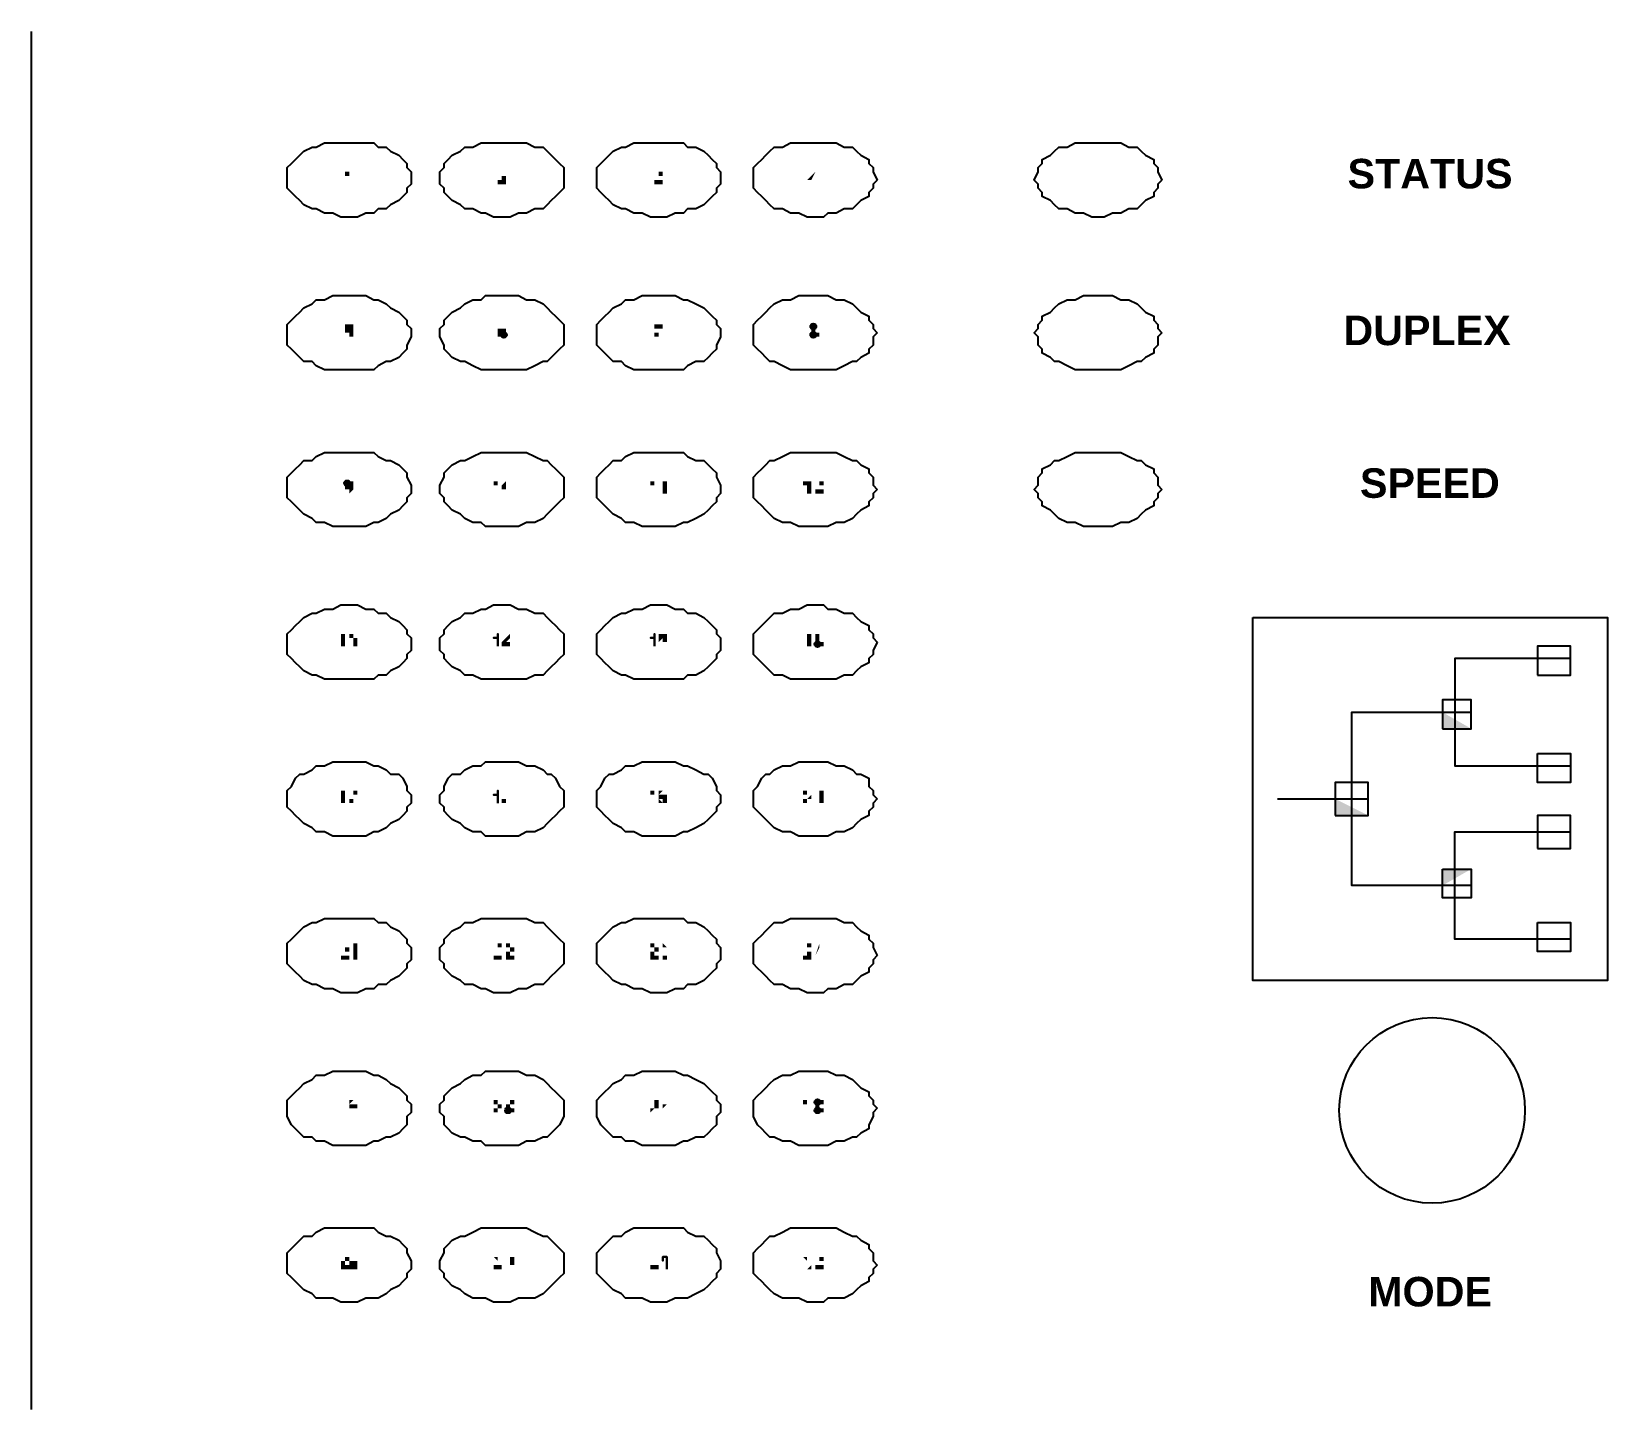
# Model space of a CAD drawing. Header units: millimetres. Extents: x -24 to 24, y -4.4 to 3.5.
# Drawn here: x 13.17 to 18.26, y -4.45 to 0 of the extents above; entities that cross this region are included whole.
import ezdxf

# ---------------------------------------------------------------- set-up
doc = ezdxf.new("R2010")
doc.units = ezdxf.units.MM
doc.styles.add('PDF Arial Bold', font='arialbd.ttf')

msp = doc.modelspace()

# ---------------------------------------------------------------- texts
at = {"char_height": 0.09528, "attachment_point": 7, "style": 'PDF Arial Bold'}
for s, insert in [('STATUS', (17.4165, -0.5075)), ('DUPLEX', (17.4032, -1.0132)), ('SPEED', (17.4565, -1.5058)), ('MODE', (17.4831, -4.1145))]:
    msp.add_mtext(s, dxfattribs=dict(at, insert=insert))

# ---------------------------------------------------------------- hatches: boundary and pattern name
for points in [[(14.1954, -0.4925), (14.1954, -0.4925), (14.1954, -0.4526), (14.1954, -0.4526), (14.1954, -0.4526), (14.1954, -0.4526), (14.1954, -0.4526), (14.1954, -0.4526), (14.1954, -0.4526), (14.1954, -0.4526), (14.1954, -0.4526), (14.1954, -0.4526), (14.1954, -0.4526), (14.1954, -0.4526), (14.1954, -0.4526), (14.1954, -0.4659), (14.1821, -0.4659), (14.1821, -0.4659), (14.1821, -0.4659), (14.1821, -0.4659), (14.1821, -0.4659), (14.1821, -0.4659), (14.1821, -0.4659), (14.1821, -0.4659), (14.1821, -0.4526), (14.1821, -0.4526), (14.1821, -0.4526), (14.1821, -0.4526), (14.1821, -0.4526), (14.1821, -0.4526), (14.1821, -0.4526), (14.1821, -0.4526), (14.1954, -0.4526), (14.1954, -0.4526), (14.1954, -0.4526), (14.1954, -0.4526), (14.1954, -0.4526), (14.1954, -0.4526), (14.1954, -0.4526), (14.1954, -0.4526), (14.1954, -0.4526), (14.1954, -0.4526), (14.1954, -0.4526), (14.1954, -0.4526), (14.1954, -0.4526), (14.1954, -0.4526), (14.1954, -0.4526), (14.1954, -0.4526), (14.1954, -0.4526), (14.1954, -0.4526), (14.1954, -0.4526), (14.1954, -0.4526), (14.1954, -0.4526), (14.1954, -0.4526), (14.1954, -0.4526)], [(14.7012, -0.4925), (14.6746, -0.4925), (14.6746, -0.4925), (14.6746, -0.4925), (14.6746, -0.4925), (14.6746, -0.4925), (14.6746, -0.4792), (14.6746, -0.4792), (14.6746, -0.4792), (14.6746, -0.4792), (14.6746, -0.4792), (14.6746, -0.4792), (14.6746, -0.4792), (14.6746, -0.4792), (14.6746, -0.4792), (14.6879, -0.4792), (14.6879, -0.4792), (14.6879, -0.4792), (14.6879, -0.4792), (14.6879, -0.4792), (14.6879, -0.4792), (14.6879, -0.4792), (14.6879, -0.4792), (14.6879, -0.4792), (14.6879, -0.4792), (14.6879, -0.4792), (14.6879, -0.4792), (14.6879, -0.4792), (14.6879, -0.4792), (14.6879, -0.4792), (14.6879, -0.4792), (14.6879, -0.4792), (14.6879, -0.4792), (14.6879, -0.4792), (14.6879, -0.4792), (14.6879, -0.4792), (14.6879, -0.4659), (14.6879, -0.4659), (14.6879, -0.4659), (14.6879, -0.4659), (14.6879, -0.4659), (14.6879, -0.4659), (14.6879, -0.4659), (14.6879, -0.4659), (14.6879, -0.4659), (14.6879, -0.4659), (14.6879, -0.4659), (14.7012, -0.4659), (14.7012, -0.4659), (14.7012, -0.4659), (14.7012, -0.4659), (14.7012, -0.4659), (14.7012, -0.4659), (14.7012, -0.4659), (14.7012, -0.4659), (14.7012, -0.4659), (14.7012, -0.4659), (14.7012, -0.4659), (14.7012, -0.4659), (14.7012, -0.4659), (14.7012, -0.4659), (14.7012, -0.4659), (14.7012, -0.4659), (14.7012, -0.4659), (14.7012, -0.4659), (14.7012, -0.4659), (14.7012, -0.4659), (14.7012, -0.4526), (14.7012, -0.4526), (14.7012, -0.4526), (14.7012, -0.4526), (14.7012, -0.4526), (14.7012, -0.4526), (14.7012, -0.4526), (14.7012, -0.4526), (14.7012, -0.4526), (14.7012, -0.4526), (14.7012, -0.4526), (14.7012, -0.4526), (14.7012, -0.4526), (14.7012, -0.4526), (14.7012, -0.4526), (14.7012, -0.4526), (14.7012, -0.4526), (14.7012, -0.4526), (14.7012, -0.4526), (14.7012, -0.4526), (14.7012, -0.4526), (14.7012, -0.4526), (14.7012, -0.4526), (14.7012, -0.4526), (14.6879, -0.4526), (14.6879, -0.4526), (14.6879, -0.4526), (14.6879, -0.4526), (14.6879, -0.4526), (14.6879, -0.4526), (14.6879, -0.4526), (14.6879, -0.4526), (14.6879, -0.4526), (14.6879, -0.4526), (14.6879, -0.4526), (14.6879, -0.4526), (14.6879, -0.4526), (14.6879, -0.4526), (14.6879, -0.4526), (14.6879, -0.4526), (14.6879, -0.4526), (14.6879, -0.4526), (14.6879, -0.4526), (14.6879, -0.4526), (14.6879, -0.4526), (14.6879, -0.4526), (14.6879, -0.4526), (14.6879, -0.4526), (14.6879, -0.4526), (14.6879, -0.4526), (14.6879, -0.4526), (14.6746, -0.4526), (14.6746, -0.4526), (14.6746, -0.4526), (14.6746, -0.4526), (14.6746, -0.4526), (14.6746, -0.4526), (14.6746, -0.4526), (14.6746, -0.4526), (14.6746, -0.4526), (14.6746, -0.4526), (14.6879, -0.4526), (14.6879, -0.4526), (14.6879, -0.4526), (14.6879, -0.4526), (14.6879, -0.4526), (14.6879, -0.4526), (14.6879, -0.4526), (14.6879, -0.4526), (14.6879, -0.4526), (14.6879, -0.4526), (14.6879, -0.4526), (14.6879, -0.4526), (14.6879, -0.4526), (14.6879, -0.4526), (14.6879, -0.4526), (14.6879, -0.4526), (14.6879, -0.4526), (14.6879, -0.4526), (14.6879, -0.4526), (14.6879, -0.4526), (14.6879, -0.4526), (14.6879, -0.4526), (14.6879, -0.4526), (14.6879, -0.4526), (14.6879, -0.4526), (14.6879, -0.4526), (14.6879, -0.4526), (14.6879, -0.4526), (14.7012, -0.4526), (14.7012, -0.4526), (14.7012, -0.4526), (14.7012, -0.4526), (14.7012, -0.4526), (14.7012, -0.4526), (14.7012, -0.4526), (14.7012, -0.4526), (14.7012, -0.4526), (14.7012, -0.4526), (14.7012, -0.4526), (14.7012, -0.4526), (14.7012, -0.4526), (14.7012, -0.4526), (14.7012, -0.4526), (14.7012, -0.4526), (14.7012, -0.4526), (14.7012, -0.4526), (14.7012, -0.4526), (14.7012, -0.4526), (14.7012, -0.4526), (14.7012, -0.4526), (14.7012, -0.4526), (14.7012, -0.4526), (14.7012, -0.4526), (14.7012, -0.4526), (14.7012, -0.4526), (14.7012, -0.4526), (14.7012, -0.4526), (14.7012, -0.4526), (14.7012, -0.4526), (14.7012, -0.4526), (14.7012, -0.4526), (14.7012, -0.4526), (14.7012, -0.4526), (14.7012, -0.4526), (14.7012, -0.4659), (14.7012, -0.4659), (14.7012, -0.4659), (14.7012, -0.4659), (14.7012, -0.4659), (14.7012, -0.4659), (14.7012, -0.4659), (14.7012, -0.4659), (14.7012, -0.4659), (14.7012, -0.4659), (14.7012, -0.4659), (14.7012, -0.4659), (14.7012, -0.4659), (14.7012, -0.4659), (14.7012, -0.4659), (14.7012, -0.4659), (14.7012, -0.4659), (14.7012, -0.4659), (14.7012, -0.4659), (14.7012, -0.4659), (14.7012, -0.4659), (14.7012, -0.4659), (14.7012, -0.4659), (14.7012, -0.4659), (14.7012, -0.4659), (14.7012, -0.4659), (14.7012, -0.4659), (14.7012, -0.4659), (14.7012, -0.4659), (14.7012, -0.4659), (14.7012, -0.4659), (14.7012, -0.4659), (14.7012, -0.4792), (14.7012, -0.4792), (14.7012, -0.4792), (14.7012, -0.4792), (14.7012, -0.4792), (14.6879, -0.4792), (14.6879, -0.4792), (14.6879, -0.4792), (14.6879, -0.4792), (14.6879, -0.4792), (14.6879, -0.4792), (14.6879, -0.4792), (14.6879, -0.4792), (14.6879, -0.4792), (14.6879, -0.4792), (14.6879, -0.4792), (14.6879, -0.4792), (14.6879, -0.4792), (14.6879, -0.4792), (14.6879, -0.4792), (14.6879, -0.4792), (14.6879, -0.4792), (14.6879, -0.4792), (14.6879, -0.4792), (14.6879, -0.4792), (14.7012, -0.4792)], [(15.1937, -0.4659), (15.1937, -0.4659), (15.1937, -0.4659), (15.207, -0.4659), (15.207, -0.4659), (15.207, -0.4659), (15.207, -0.4659), (15.207, -0.4659), (15.207, -0.4659), (15.207, -0.4659), (15.207, -0.4659), (15.207, -0.4659), (15.207, -0.4659), (15.207, -0.4659), (15.207, -0.4659), (15.207, -0.4659), (15.207, -0.4659), (15.207, -0.4659), (15.207, -0.4659), (15.207, -0.4659), (15.207, -0.4792), (15.207, -0.4792), (15.207, -0.4792), (15.207, -0.4792), (15.207, -0.4792), (15.207, -0.4792), (15.207, -0.4792), (15.207, -0.4792), (15.207, -0.4792), (15.207, -0.4792), (15.207, -0.4792), (15.207, -0.4792), (15.207, -0.4792), (15.207, -0.4792), (15.207, -0.4792), (15.207, -0.4792), (15.207, -0.4792), (15.207, -0.4792), (15.207, -0.4792), (15.207, -0.4792), (15.207, -0.4792), (15.207, -0.4792), (15.207, -0.4792), (15.207, -0.4792), (15.207, -0.4792), (15.207, -0.4792), (15.207, -0.4925), (15.207, -0.4925), (15.207, -0.4925), (15.1937, -0.4925), (15.1937, -0.4925), (15.1937, -0.4925), (15.1937, -0.4925), (15.1937, -0.4925), (15.1937, -0.4925), (15.1937, -0.4925), (15.1937, -0.4925), (15.1937, -0.4925), (15.1937, -0.4925), (15.1937, -0.4925), (15.1937, -0.4925), (15.1937, -0.4925), (15.1937, -0.4925), (15.1937, -0.4925), (15.1937, -0.4925), (15.1937, -0.4925), (15.1937, -0.4925), (15.1937, -0.4925), (15.1937, -0.4925), (15.1937, -0.4925), (15.1937, -0.4925), (15.1937, -0.4925), (15.1937, -0.4925), (15.1804, -0.4925), (15.1804, -0.4925), (15.1804, -0.4925), (15.1804, -0.4925), (15.1804, -0.4925), (15.1804, -0.4925), (15.1804, -0.4925), (15.1804, -0.4792), (15.1804, -0.4792), (15.1804, -0.4792), (15.1804, -0.4792), (15.1804, -0.4792), (15.1804, -0.4792), (15.1804, -0.4792), (15.1804, -0.4792), (15.1804, -0.4792), (15.1804, -0.4792), (15.1804, -0.4792), (15.1804, -0.4792), (15.1804, -0.4792), (15.1804, -0.4792), (15.1804, -0.4792), (15.1804, -0.4792), (15.1804, -0.4792), (15.1804, -0.4792), (15.1804, -0.4792), (15.1804, -0.4792), (15.1804, -0.4792), (15.1804, -0.4792), (15.1804, -0.4792), (15.1804, -0.4792), (15.1804, -0.4792), (15.1804, -0.4792), (15.1804, -0.4792), (15.1804, -0.4792), (15.1804, -0.4792), (15.1804, -0.4792), (15.1804, -0.4792), (15.1937, -0.4792), (15.1937, -0.4792), (15.1937, -0.4792), (15.1937, -0.4792), (15.1937, -0.4792), (15.1937, -0.4792), (15.1937, -0.4792), (15.1937, -0.4792), (15.1937, -0.4792), (15.1937, -0.4792), (15.1937, -0.4792), (15.1937, -0.4792), (15.1937, -0.4792), (15.1937, -0.4792), (15.1937, -0.4792), (15.1937, -0.4792), (15.1937, -0.4792), (15.1937, -0.4792), (15.1937, -0.4792), (15.1937, -0.4792), (15.1937, -0.4792), (15.1937, -0.4792), (15.1937, -0.4792), (15.1937, -0.4792), (15.1937, -0.4792), (15.1937, -0.4792), (15.1937, -0.4792), (15.1937, -0.4792), (15.207, -0.4792), (15.207, -0.4792), (15.207, -0.4792), (15.207, -0.4792), (15.207, -0.4792), (15.207, -0.4792), (15.207, -0.4792), (15.207, -0.4792), (15.207, -0.4792), (15.207, -0.4792), (15.207, -0.4792), (15.207, -0.4792), (15.207, -0.4792), (15.207, -0.4659), (15.207, -0.4659), (15.1937, -0.4659), (15.1937, -0.4659), (15.1937, -0.4659), (15.1937, -0.4659), (15.1937, -0.4659), (15.1937, -0.4659), (15.1937, -0.4659), (15.1937, -0.4659), (15.1937, -0.4659), (15.1937, -0.4659), (15.1937, -0.4659), (15.1937, -0.4659), (15.1937, -0.4659), (15.1937, -0.4659), (15.1937, -0.4659), (15.1937, -0.4659), (15.1937, -0.4659), (15.1937, -0.4659), (15.1937, -0.4659), (15.1937, -0.4659), (15.1937, -0.4659), (15.1937, -0.4659), (15.1937, -0.4659), (15.1937, -0.4659), (15.1937, -0.4659), (15.1937, -0.4659), (15.1937, -0.4659), (15.1937, -0.4659), (15.1937, -0.4659), (15.1937, -0.4659), (15.1937, -0.4659), (15.1937, -0.4659), (15.1937, -0.4659), (15.1937, -0.4659), (15.1937, -0.4659), (15.1937, -0.4659), (15.1937, -0.4659), (15.1937, -0.4659), (15.1937, -0.4659), (15.1937, -0.4659), (15.1937, -0.4659), (15.1937, -0.4659), (15.1937, -0.4659), (15.1937, -0.4659), (15.1937, -0.4526), (15.1937, -0.4526), (15.1937, -0.4526), (15.1937, -0.4526), (15.1937, -0.4526), (15.1937, -0.4526), (15.1937, -0.4526), (15.1937, -0.4526), (15.1937, -0.4526), (15.1937, -0.4526), (15.1937, -0.4526), (15.1937, -0.4526), (15.1937, -0.4526), (15.1937, -0.4526), (15.1937, -0.4526), (15.1937, -0.4526), (15.1937, -0.4526), (15.1937, -0.4526), (15.1937, -0.4526), (15.1937, -0.4526), (15.1937, -0.4526), (15.1937, -0.4526), (15.1937, -0.4526), (15.1937, -0.4526), (15.1937, -0.4526), (15.1937, -0.4526), (15.1937, -0.4526), (15.1937, -0.4526), (15.1937, -0.4526), (15.1937, -0.4526), (15.1937, -0.4526), (15.1937, -0.4526), (15.1937, -0.4526), (15.1937, -0.4526), (15.1937, -0.4526), (15.1804, -0.4526), (15.1804, -0.4526), (15.1804, -0.4526), (15.1804, -0.4526), (15.1804, -0.4526), (15.1804, -0.4526), (15.1804, -0.4526), (15.1804, -0.4526), (15.1804, -0.4526), (15.1804, -0.4526), (15.1804, -0.4526), (15.1804, -0.4526), (15.1804, -0.4526), (15.1804, -0.4526), (15.1804, -0.4526), (15.1804, -0.4526), (15.1804, -0.4526), (15.1804, -0.4526), (15.1804, -0.4526), (15.1804, -0.4526), (15.1804, -0.4526), (15.1804, -0.4526), (15.1804, -0.4526), (15.1804, -0.4526), (15.1804, -0.4526), (15.1804, -0.4526), (15.1804, -0.4526), (15.1804, -0.4526), (15.1804, -0.4526), (15.1804, -0.4526), (15.1804, -0.4526), (15.1804, -0.4526), (15.1804, -0.4526), (15.1937, -0.4526), (15.1937, -0.4526), (15.1937, -0.4526), (15.1937, -0.4526), (15.1937, -0.4526), (15.1937, -0.4526), (15.1937, -0.4526), (15.1937, -0.4526), (15.1937, -0.4526), (15.1937, -0.4526), (15.1937, -0.4526), (15.1937, -0.4526), (15.1937, -0.4526), (15.1937, -0.4526), (15.1937, -0.4526), (15.1937, -0.4526), (15.1937, -0.4526), (15.1937, -0.4526), (15.1937, -0.4526), (15.1937, -0.4526), (15.1937, -0.4526), (15.1937, -0.4526), (15.1937, -0.4526), (15.1937, -0.4526), (15.1937, -0.4526), (15.207, -0.4526), (15.207, -0.4526), (15.207, -0.4526), (15.207, -0.4526), (15.207, -0.4526), (15.207, -0.4526), (15.207, -0.4526), (15.207, -0.4526), (15.207, -0.4526), (15.207, -0.4526), (15.207, -0.4526), (15.207, -0.4526), (15.207, -0.4526), (15.207, -0.4526), (15.207, -0.4526), (15.207, -0.4526), (15.207, -0.4526), (15.207, -0.4526), (15.207, -0.4526), (15.207, -0.4526), (15.207, -0.4526), (15.207, -0.4526), (15.207, -0.4526), (15.207, -0.4659), (15.207, -0.4659), (15.207, -0.4659), (15.207, -0.4659), (15.207, -0.4659), (15.207, -0.4659), (15.207, -0.4659), (15.207, -0.4659), (15.207, -0.4659), (15.207, -0.4659), (15.207, -0.4659), (15.207, -0.4659), (15.1937, -0.4659), (15.1937, -0.4659), (15.1937, -0.4659), (15.1937, -0.4659)], [(14.1821, -0.9583), (14.1821, -0.9583), (14.1821, -0.9583), (14.1821, -0.9583), (14.1821, -0.9583), (14.1821, -0.9583), (14.1821, -0.9583), (14.1954, -0.9583), (14.1954, -0.9583), (14.1954, -0.9583), (14.1954, -0.9583), (14.1954, -0.9583), (14.1954, -0.9583), (14.1954, -0.9583), (14.1954, -0.9583), (14.1954, -0.9583), (14.1954, -0.9583), (14.1954, -0.9583), (14.1954, -0.9583), (14.1954, -0.9583), (14.1954, -0.9583), (14.1954, -0.9583), (14.1954, -0.9583), (14.1954, -0.9583), (14.1954, -0.9583), (14.1954, -0.9583), (14.1954, -0.9583), (14.1954, -0.9583), (14.1954, -0.9583), (14.1954, -0.9583), (14.1954, -0.9583), (14.1954, -0.9583), (14.2088, -0.9583), (14.2088, -0.9583), (14.2088, -0.9583), (14.2088, -0.9717), (14.2088, -0.9717), (14.2088, -0.9717), (14.2088, -0.9717), (14.2088, -0.9717), (14.2088, -0.9717), (14.2088, -0.9717), (14.2088, -0.9717), (14.2088, -0.9717), (14.2088, -0.9717), (14.2088, -0.9717), (14.2088, -0.9717), (14.2088, -0.9717), (14.2088, -0.9717), (14.2088, -0.9717), (14.2088, -0.9717), (14.2088, -0.9717), (14.2088, -0.9717), (14.2088, -0.9717), (14.2088, -0.9717), (14.2088, -0.9717), (14.2088, -0.9717), (14.2088, -0.9717), (14.2088, -0.9717), (14.2088, -0.9717), (14.2088, -0.9717), (14.2088, -0.985), (14.2088, -0.985), (14.2088, -0.985), (14.2088, -0.985), (14.2088, -0.985), (14.2088, -0.985), (14.2088, -0.985), (14.2088, -0.985), (14.2088, -0.985), (14.2088, -0.985), (14.2088, -0.985), (14.2088, -0.985), (14.2088, -0.985), (14.2088, -0.985), (14.1954, -0.985), (14.1954, -0.985), (14.1954, -0.985), (14.1954, -0.985), (14.1954, -0.985), (14.1954, -0.985), (14.1954, -0.985), (14.1954, -0.985), (14.1954, -0.985), (14.1954, -0.985), (14.1954, -0.985), (14.1954, -0.985), (14.1954, -0.985), (14.1954, -0.985), (14.1954, -0.985), (14.1954, -0.985), (14.1954, -0.985), (14.1954, -0.985), (14.1954, -0.985), (14.1954, -0.985), (14.1954, -0.985), (14.1954, -0.985), (14.1954, -0.985), (14.1954, -0.985), (14.1954, -0.985), (14.1954, -0.985), (14.1821, -0.985), (14.1821, -0.985), (14.1821, -0.985), (14.1821, -0.985), (14.1821, -0.985), (14.1821, -0.985), (14.1821, -0.985), (14.1821, -0.985), (14.1821, -0.985), (14.1821, -0.985), (14.1821, -0.985), (14.1821, -0.985), (14.1821, -0.985), (14.1821, -0.985), (14.1821, -0.985), (14.1821, -0.985), (14.1821, -0.985), (14.1821, -0.985), (14.1821, -0.985), (14.1821, -0.985), (14.1821, -0.985), (14.1821, -0.985), (14.1821, -0.985), (14.1821, -0.985), (14.1821, -0.985), (14.1821, -0.985), (14.1821, -0.985), (14.1821, -0.985), (14.1821, -0.9717), (14.1821, -0.9717), (14.1821, -0.9717), (14.1821, -0.9717), (14.1821, -0.985), (14.1821, -0.985), (14.1821, -0.985), (14.1821, -0.985), (14.1821, -0.985), (14.1821, -0.985), (14.1821, -0.985), (14.1821, -0.985), (14.1821, -0.985), (14.1821, -0.985), (14.1821, -0.985), (14.1821, -0.985), (14.1821, -0.985), (14.1821, -0.985), (14.1821, -0.985), (14.1954, -0.985), (14.1954, -0.985), (14.1954, -0.985), (14.1954, -0.985), (14.1954, -0.985), (14.1954, -0.985), (14.1954, -0.985), (14.1954, -0.985), (14.1954, -0.985), (14.1954, -0.985), (14.1954, -0.985), (14.1954, -0.985), (14.1954, -0.985), (14.1954, -0.985), (14.1954, -0.985), (14.1954, -0.985), (14.1954, -0.985), (14.1954, -0.985), (14.1954, -0.985), (14.1954, -0.985), (14.1954, -0.985), (14.1954, -0.985), (14.1954, -0.985), (14.1954, -0.985), (14.1954, -0.985), (14.1954, -0.985), (14.1954, -0.985), (14.1954, -0.9717), (14.1954, -0.9717), (14.1954, -0.9717), (14.1954, -0.9717), (14.1954, -0.9717), (14.1954, -0.9717), (14.1954, -0.9717), (14.1954, -0.9717), (14.1954, -0.9717), (14.1954, -0.9717), (14.1954, -0.9717), (14.1954, -0.9717), (14.1954, -0.9717), (14.1954, -0.9717), (14.1954, -0.9717), (14.1954, -0.9717), (14.1954, -0.9717), (14.1954, -0.9717), (14.1954, -0.9717), (14.1954, -0.9717), (14.1954, -0.9717), (14.1954, -0.9717), (14.1954, -0.9717), (14.1954, -0.9717), (14.1954, -0.9717), (14.1954, -0.9717), (14.1954, -0.9717), (14.1954, -0.9717), (14.1954, -0.9717), (14.1954, -0.9717), (14.1954, -0.9717), (14.1954, -0.9717), (14.1954, -0.9717), (14.1954, -0.9717), (14.1954, -0.9717), (14.1954, -0.9717), (14.1954, -0.9717), (14.1954, -0.9717), (14.1954, -0.9717), (14.1821, -0.9717), (14.1821, -0.9717), (14.1821, -0.9717), (14.1821, -0.9717), (14.1821, -0.9717), (14.1821, -0.9717), (14.1821, -0.9717), (14.1821, -0.9717), (14.1821, -0.9717), (14.1821, -0.9717), (14.1821, -0.9717), (14.1821, -0.9717), (14.1821, -0.945), (14.2088, -0.945), (14.2088, -0.9583), (14.1821, -0.9583)], [(14.6879, -0.9717), (14.6879, -0.9717), (14.6879, -0.9717), (14.6879, -0.9717), (14.6879, -0.9583), (14.6879, -0.9583), (14.6879, -0.9583), (14.6879, -0.9583), (14.6879, -0.9583), (14.6879, -0.9583), (14.6879, -0.9583), (14.6879, -0.9583), (14.6879, -0.9583), (14.6879, -0.9583), (14.6879, -0.9583), (14.6879, -0.9583), (14.6879, -0.9583), (14.6879, -0.9583), (14.6879, -0.9583), (14.6879, -0.9583), (14.6879, -0.9583), (14.6879, -0.9583), (14.6879, -0.9583), (14.7012, -0.9583), (14.7012, -0.9583), (14.7012, -0.9583), (14.7012, -0.9583), (14.7012, -0.9583), (14.7012, -0.9583), (14.7012, -0.9583), (14.7012, -0.9583), (14.7012, -0.9583), (14.7012, -0.9583), (14.7012, -0.9583), (14.7012, -0.9583), (14.7012, -0.9583), (14.7012, -0.9583), (14.7012, -0.9583), (14.7012, -0.9583), (14.7012, -0.9583), (14.7012, -0.9717), (14.7012, -0.9717), (14.7012, -0.9717), (14.7012, -0.9717), (14.7012, -0.9717), (14.7012, -0.9717), (14.7012, -0.9717), (14.7012, -0.9717), (14.7012, -0.9717), (14.7012, -0.9717), (14.7012, -0.9717), (14.7012, -0.9717), (14.7012, -0.9717), (14.7012, -0.9717), (14.7012, -0.9717), (14.7012, -0.9717), (14.7012, -0.9717), (14.7012, -0.9717), (14.7012, -0.9717), (14.7012, -0.9717), (14.7012, -0.9717), (14.7012, -0.9717), (14.7012, -0.9717), (14.7012, -0.9717), (14.7012, -0.9717), (14.7012, -0.985), (14.7012, -0.985), (14.7012, -0.985), (14.7012, -0.985), (14.7012, -0.985), (14.7012, -0.985), (14.7012, -0.985), (14.7012, -0.985), (14.7012, -0.985), (14.7012, -0.985), (14.7012, -0.985), (14.7012, -0.985), (14.7012, -0.985), (14.7012, -0.985), (14.7012, -0.985), (14.7012, -0.985), (14.7012, -0.985), (14.7012, -0.985), (14.7012, -0.985), (14.7012, -0.985), (14.7012, -0.985), (14.7012, -0.985), (14.7012, -0.985), (14.7012, -0.985), (14.7012, -0.985), (14.7012, -0.985), (14.7012, -0.985), (14.7012, -0.985), (14.7012, -0.985), (14.7012, -0.985), (14.7012, -0.985), (14.7012, -0.985), (14.6879, -0.985), (14.6879, -0.985), (14.6879, -0.985), (14.6879, -0.985), (14.6879, -0.985), (14.6879, -0.985), (14.6879, -0.985), (14.6879, -0.985), (14.6879, -0.985), (14.6879, -0.985), (14.6879, -0.985), (14.6879, -0.985), (14.6879, -0.985), (14.6879, -0.985), (14.6879, -0.985), (14.6879, -0.985), (14.6879, -0.985), (14.6879, -0.985), (14.6879, -0.985), (14.6879, -0.985), (14.6879, -0.985), (14.6879, -0.985), (14.6879, -0.985), (14.6879, -0.985), (14.6879, -0.985), (14.6879, -0.985), (14.6879, -0.985), (14.6879, -0.985), (14.6879, -0.985), (14.6879, -0.985), (14.6746, -0.985), (14.6746, -0.985), (14.6746, -0.985), (14.6746, -0.985), (14.6746, -0.985), (14.6746, -0.985), (14.6746, -0.985), (14.6746, -0.9717), (14.6746, -0.9717), (14.6746, -0.9717), (14.6746, -0.9717), (14.6746, -0.9717), (14.6746, -0.9717), (14.6746, -0.9717), (14.6746, -0.9717), (14.6746, -0.9717), (14.6746, -0.9717), (14.6746, -0.9717), (14.6746, -0.9717), (14.6746, -0.9717), (14.6746, -0.9717), (14.6746, -0.9717), (14.6746, -0.9717), (14.6746, -0.9717), (14.6746, -0.9717), (14.6746, -0.9717), (14.6746, -0.9717), (14.6746, -0.9717), (14.6746, -0.9583), (14.6746, -0.9583), (14.6746, -0.9583), (14.6746, -0.9583), (14.6746, -0.9583), (14.6746, -0.9583), (14.6746, -0.9583), (14.6746, -0.9583), (14.6746, -0.9583), (14.6746, -0.9583), (14.6746, -0.9583), (14.6746, -0.9583), (14.6746, -0.9583), (14.6746, -0.9583), (14.6746, -0.9583), (14.6746, -0.9583), (14.6746, -0.9583), (14.6746, -0.9583), (14.6879, -0.9583), (14.6879, -0.9583), (14.6879, -0.9583), (14.6879, -0.9583), (14.6879, -0.9583), (14.6879, -0.9583), (14.6879, -0.9583), (14.6879, -0.9583), (14.6879, -0.945), (14.6879, -0.945), (14.6879, -0.945), (14.6879, -0.945), (14.6879, -0.945), (14.6879, -0.945), (14.6879, -0.945), (14.6879, -0.945), (14.6879, -0.945), (14.6879, -0.945), (14.6879, -0.945), (14.6879, -0.945), (14.6879, -0.945), (14.6879, -0.945), (14.6879, -0.945), (14.6879, -0.945), (14.6879, -0.945), (14.6879, -0.945), (14.6879, -0.945), (14.6879, -0.945), (14.6879, -0.945), (14.6879, -0.945), (14.6879, -0.945), (14.6879, -0.945), (14.7012, -0.945), (14.7012, -0.945), (14.7012, -0.945), (14.7012, -0.945), (14.7012, -0.945), (14.7012, -0.945), (14.7012, -0.945), (14.7012, -0.945), (14.7012, -0.945), (14.7012, -0.945), (14.7012, -0.945), (14.7012, -0.945), (14.7012, -0.945), (14.7012, -0.945), (14.7012, -0.945), (14.7012, -0.945), (14.7012, -0.945), (14.7012, -0.945), (14.7012, -0.945), (14.7012, -0.945), (14.7012, -0.9583), (14.7012, -0.9583), (14.7012, -0.9583), (14.7012, -0.9583), (14.7012, -0.9583), (14.7012, -0.9583), (14.7012, -0.9583), (14.7012, -0.9583), (14.7012, -0.9583), (14.7012, -0.9583), (14.7012, -0.9583), (14.7012, -0.9583), (14.7012, -0.9583), (14.7012, -0.9583), (14.7012, -0.9583), (14.7012, -0.9583), (14.7012, -0.9583), (14.7012, -0.9583), (14.7012, -0.9583), (14.7012, -0.9583), (14.7012, -0.9583), (14.7012, -0.9583), (14.7012, -0.945), (14.7012, -0.945), (14.7012, -0.945), (14.7012, -0.945), (14.7012, -0.945), (14.7012, -0.945), (14.6879, -0.945), (14.6879, -0.945), (14.6879, -0.945), (14.6879, -0.945), (14.6879, -0.945), (14.6879, -0.945), (14.6879, -0.945), (14.6879, -0.945), (14.6879, -0.945), (14.6879, -0.945), (14.6879, -0.9583), (14.6879, -0.9583), (14.6879, -0.9583), (14.6879, -0.9583), (14.6879, -0.9583), (14.6879, -0.9583), (14.6879, -0.9583), (14.6879, -0.9583), (14.6879, -0.9583), (14.6879, -0.9583), (14.6879, -0.9583), (14.6879, -0.9583), (14.6879, -0.9583), (14.6879, -0.9583), (14.6879, -0.9583), (14.6879, -0.9583), (14.6879, -0.9583), (14.6879, -0.9583), (14.6879, -0.9583), (14.6879, -0.9583), (14.6879, -0.9583), (14.6879, -0.9583), (14.6879, -0.9583), (14.6879, -0.9583), (14.6879, -0.9583), (14.6879, -0.9583), (14.6879, -0.9583), (14.6879, -0.9717), (14.6879, -0.9717), (14.6879, -0.9717), (14.6879, -0.9717)], [(15.207, -0.945), (15.207, -0.945), (15.207, -0.9583), (15.207, -0.9583), (15.207, -0.9583), (15.207, -0.9583), (15.207, -0.9583), (15.207, -0.9583), (15.207, -0.9583), (15.207, -0.9583), (15.207, -0.9583), (15.207, -0.9583), (15.207, -0.9583), (15.207, -0.9583), (15.207, -0.9583), (15.207, -0.9583), (15.207, -0.9583), (15.207, -0.9583), (15.207, -0.9583), (15.1937, -0.9583), (15.1937, -0.9583), (15.1937, -0.9583), (15.1937, -0.9583), (15.1937, -0.9583), (15.1937, -0.9583), (15.1937, -0.9583), (15.1937, -0.9583), (15.1937, -0.9583), (15.1937, -0.9583), (15.1937, -0.9583), (15.1937, -0.9717), (15.1937, -0.9717), (15.1937, -0.9717), (15.1937, -0.9717), (15.1937, -0.9717), (15.1937, -0.9717), (15.1937, -0.9717), (15.1937, -0.9717), (15.1937, -0.9717), (15.1937, -0.9717), (15.1937, -0.9717), (15.1937, -0.9717), (15.1937, -0.9717), (15.1937, -0.9717), (15.1937, -0.9717), (15.1937, -0.9717), (15.1937, -0.9717), (15.1937, -0.9717), (15.1937, -0.9717), (15.1937, -0.9717), (15.1937, -0.9717), (15.1937, -0.9717), (15.1937, -0.9717), (15.1937, -0.985), (15.1937, -0.985), (15.1937, -0.985), (15.1937, -0.985), (15.1937, -0.985), (15.1937, -0.985), (15.1937, -0.985), (15.1937, -0.985), (15.1937, -0.985), (15.1937, -0.985), (15.1937, -0.985), (15.1937, -0.985), (15.1937, -0.985), (15.1937, -0.985), (15.1937, -0.985), (15.1937, -0.985), (15.1937, -0.985), (15.1937, -0.985), (15.1937, -0.985), (15.1804, -0.985), (15.1804, -0.985), (15.1804, -0.985), (15.1804, -0.985), (15.1804, -0.985), (15.1804, -0.985), (15.1804, -0.985), (15.1804, -0.985), (15.1804, -0.985), (15.1804, -0.985), (15.1804, -0.985), (15.1804, -0.985), (15.1804, -0.985), (15.1804, -0.985), (15.1804, -0.985), (15.1804, -0.985), (15.1804, -0.985), (15.1804, -0.985), (15.1804, -0.985), (15.1804, -0.9717), (15.1804, -0.9717), (15.1937, -0.9717), (15.1937, -0.9717), (15.1937, -0.9717), (15.1937, -0.9717), (15.1937, -0.9717), (15.1937, -0.9717), (15.1937, -0.9717), (15.1937, -0.9717), (15.1937, -0.9717), (15.1937, -0.9717), (15.1937, -0.9717), (15.1937, -0.9717), (15.1937, -0.9717), (15.1937, -0.9717), (15.1937, -0.9717), (15.1937, -0.9717), (15.1937, -0.9717), (15.1937, -0.9717), (15.1937, -0.9717), (15.1937, -0.9717), (15.1937, -0.9717), (15.1937, -0.9583), (15.1937, -0.9583), (15.1937, -0.9583), (15.1937, -0.9583), (15.1937, -0.9583), (15.1937, -0.9583), (15.1937, -0.9583), (15.1937, -0.9583), (15.1937, -0.9583), (15.1937, -0.9583), (15.1937, -0.9583), (15.1937, -0.9583), (15.1937, -0.9583), (15.1937, -0.9583), (15.1937, -0.9583), (15.1937, -0.9583), (15.1937, -0.9583), (15.1937, -0.9583), (15.1937, -0.9583), (15.1937, -0.9583), (15.1937, -0.9583), (15.1937, -0.9583), (15.1937, -0.9583), (15.1937, -0.9583), (15.1937, -0.9583), (15.1937, -0.9583), (15.1937, -0.9583), (15.1804, -0.9583), (15.1804, -0.945), (15.207, -0.945)], [(15.6995, -0.9717), (15.6995, -0.9717), (15.6995, -0.9717), (15.6995, -0.9717), (15.6995, -0.9717), (15.6995, -0.9717), (15.6995, -0.9717), (15.6995, -0.9717), (15.6995, -0.9717), (15.6995, -0.9717), (15.6995, -0.9717), (15.6995, -0.9717), (15.6995, -0.9717), (15.6995, -0.9717), (15.6995, -0.9717), (15.6995, -0.9717), (15.6995, -0.9717), (15.7128, -0.9717), (15.7128, -0.9717), (15.7128, -0.9717), (15.7128, -0.9717), (15.7128, -0.9717), (15.7128, -0.9717), (15.7128, -0.9717), (15.7128, -0.9717), (15.7128, -0.9717), (15.7128, -0.9717), (15.7128, -0.9717), (15.7128, -0.9717), (15.7128, -0.9717), (15.7128, -0.9717), (15.7128, -0.985), (15.7128, -0.985), (15.7128, -0.985), (15.7128, -0.985), (15.7128, -0.985), (15.7128, -0.985), (15.6995, -0.985), (15.6995, -0.985), (15.6995, -0.985), (15.6995, -0.985), (15.6995, -0.985), (15.6995, -0.985), (15.6995, -0.985), (15.6995, -0.985), (15.6995, -0.985), (15.6995, -0.985), (15.6995, -0.985), (15.6995, -0.985), (15.6995, -0.985), (15.6995, -0.985), (15.6995, -0.985), (15.6995, -0.985), (15.6995, -0.985), (15.6995, -0.985), (15.6995, -0.985), (15.6995, -0.985), (15.6995, -0.985), (15.6995, -0.985), (15.6995, -0.985), (15.6995, -0.985), (15.6995, -0.985), (15.6995, -0.985), (15.6995, -0.985), (15.6995, -0.985), (15.6862, -0.985), (15.6862, -0.985), (15.6862, -0.985), (15.6862, -0.985), (15.6862, -0.985), (15.6862, -0.985), (15.6862, -0.985), (15.6862, -0.985), (15.6862, -0.985), (15.6862, -0.985), (15.6862, -0.985), (15.6862, -0.985), (15.6862, -0.985), (15.6862, -0.985), (15.6862, -0.985), (15.6862, -0.985), (15.6862, -0.985), (15.6862, -0.985), (15.6862, -0.985), (15.6862, -0.985), (15.6862, -0.985), (15.6862, -0.985), (15.6862, -0.985), (15.6862, -0.985), (15.6862, -0.985), (15.6862, -0.985), (15.6862, -0.985), (15.6862, -0.985), (15.6862, -0.985), (15.6862, -0.985), (15.6862, -0.985), (15.6862, -0.985), (15.6862, -0.985), (15.6862, -0.9717), (15.6862, -0.9717), (15.6862, -0.9717), (15.6862, -0.9717), (15.6862, -0.9717), (15.6862, -0.9717), (15.6862, -0.9717), (15.6862, -0.9717), (15.6862, -0.9717), (15.6862, -0.9717), (15.6862, -0.9717), (15.6862, -0.9717), (15.6862, -0.9717), (15.6862, -0.9717), (15.6862, -0.9717), (15.6862, -0.9717), (15.6862, -0.9717), (15.6862, -0.9717), (15.6862, -0.9717), (15.6862, -0.9717), (15.6862, -0.9717), (15.6862, -0.9717), (15.6862, -0.9717), (15.6862, -0.9717), (15.6862, -0.9717), (15.6862, -0.9717), (15.6862, -0.9717), (15.6862, -0.9717), (15.6862, -0.9717), (15.6862, -0.9717), (15.6862, -0.9717), (15.6862, -0.9717), (15.6862, -0.9717), (15.6862, -0.9583), (15.6862, -0.9583), (15.6862, -0.9583), (15.6862, -0.9583), (15.6862, -0.9583), (15.6862, -0.9583), (15.6862, -0.9583), (15.6862, -0.9583), (15.6862, -0.9583), (15.6862, -0.9583), (15.6862, -0.9583), (15.6862, -0.9583), (15.6862, -0.9583), (15.6862, -0.9583), (15.6862, -0.9583), (15.6862, -0.9583), (15.6862, -0.9583), (15.6862, -0.9583), (15.6862, -0.9583), (15.6862, -0.9583), (15.6862, -0.9583), (15.6862, -0.9583), (15.6862, -0.9583), (15.6862, -0.9583), (15.6862, -0.9583), (15.6862, -0.9583), (15.6862, -0.9583), (15.6862, -0.9583), (15.6862, -0.945), (15.6862, -0.945), (15.6862, -0.945), (15.6862, -0.945), (15.6862, -0.945), (15.6862, -0.945), (15.6862, -0.945), (15.6862, -0.945), (15.6862, -0.945), (15.6862, -0.945), (15.6862, -0.945), (15.6862, -0.945), (15.6862, -0.945), (15.6862, -0.945), (15.6862, -0.945), (15.6862, -0.945), (15.6862, -0.945), (15.6862, -0.945), (15.6862, -0.945), (15.6862, -0.945), (15.6862, -0.945), (15.6862, -0.945), (15.6995, -0.945), (15.6995, -0.945), (15.6995, -0.945), (15.6995, -0.945), (15.6995, -0.945), (15.6995, -0.945), (15.6995, -0.945), (15.6995, -0.945), (15.6995, -0.945), (15.6995, -0.945), (15.6995, -0.945), (15.6995, -0.945), (15.6995, -0.945), (15.6995, -0.945), (15.6995, -0.945), (15.6995, -0.945), (15.6995, -0.945), (15.6995, -0.945), (15.6995, -0.945), (15.6995, -0.945), (15.6995, -0.945), (15.6995, -0.945), (15.6995, -0.945), (15.6995, -0.9583), (15.6995, -0.9583), (15.6995, -0.9583), (15.6995, -0.9583), (15.6995, -0.9583), (15.6995, -0.9583), (15.6995, -0.9583), (15.6995, -0.9583), (15.6995, -0.9583), (15.6995, -0.9583), (15.6995, -0.9583), (15.6995, -0.9583), (15.6995, -0.9583), (15.6995, -0.9583), (15.6995, -0.9583), (15.6995, -0.9583), (15.6995, -0.9583), (15.6995, -0.9583), (15.6995, -0.9583), (15.6995, -0.9583), (15.6995, -0.9583), (15.6995, -0.9583), (15.6995, -0.9583), (15.6995, -0.9583), (15.6995, -0.9583), (15.6995, -0.9583), (15.6995, -0.9583), (15.6995, -0.9583), (15.6995, -0.9583), (15.6995, -0.9717), (15.6995, -0.9717), (15.6995, -0.9717), (15.6995, -0.9717)], [(14.1954, -1.4641), (14.1954, -1.4641), (14.1954, -1.4641), (14.1954, -1.4641), (14.1954, -1.4774), (14.1954, -1.4774), (14.1954, -1.4774), (14.1954, -1.4774), (14.1954, -1.4774), (14.1954, -1.4774), (14.1954, -1.4774), (14.1954, -1.4774), (14.1954, -1.4774), (14.1954, -1.4774), (14.1954, -1.4774), (14.1954, -1.4774), (14.1954, -1.4774), (14.1954, -1.4774), (14.1954, -1.4774), (14.1954, -1.4774), (14.1954, -1.4774), (14.1954, -1.4774), (14.1954, -1.4774), (14.1954, -1.4774), (14.1954, -1.4774), (14.1821, -1.4774), (14.1821, -1.4774), (14.1821, -1.4774), (14.1821, -1.4774), (14.1821, -1.4774), (14.1821, -1.4774), (14.1821, -1.4774), (14.1821, -1.4774), (14.1821, -1.4774), (14.1821, -1.4774), (14.1821, -1.4774), (14.1821, -1.4774), (14.1821, -1.4774), (14.1821, -1.4641), (14.1821, -1.4641), (14.1821, -1.4641), (14.1821, -1.4641), (14.1821, -1.4641), (14.1821, -1.4641), (14.1821, -1.4641), (14.1821, -1.4641), (14.1821, -1.4641), (14.1821, -1.4641), (14.1821, -1.4641), (14.1821, -1.4641), (14.1821, -1.4641), (14.1821, -1.4641), (14.1821, -1.4641), (14.1821, -1.4641), (14.1821, -1.4641), (14.1821, -1.4641), (14.1821, -1.4641), (14.1821, -1.4641), (14.1821, -1.4641), (14.1821, -1.4641), (14.1821, -1.4641), (14.1821, -1.4641), (14.1821, -1.4641), (14.1821, -1.4641), (14.1821, -1.4508), (14.1821, -1.4508), (14.1821, -1.4508), (14.1821, -1.4508), (14.1821, -1.4508), (14.1821, -1.4508), (14.1821, -1.4508), (14.1821, -1.4508), (14.1821, -1.4508), (14.1821, -1.4508), (14.1821, -1.4508), (14.1821, -1.4508), (14.1821, -1.4508), (14.1821, -1.4508), (14.1821, -1.4508), (14.1821, -1.4508), (14.1821, -1.4508), (14.1821, -1.4508), (14.1821, -1.4508), (14.1821, -1.4508), (14.1821, -1.4508), (14.1821, -1.4508), (14.1821, -1.4508), (14.1821, -1.4508), (14.1821, -1.4508), (14.1821, -1.4508), (14.1821, -1.4508), (14.1821, -1.4508), (14.1954, -1.4508), (14.1954, -1.4508), (14.1954, -1.4508), (14.1954, -1.4508), (14.1954, -1.4508), (14.1954, -1.4508), (14.1954, -1.4508), (14.1954, -1.4508), (14.1954, -1.4508), (14.1954, -1.4508), (14.1954, -1.4508), (14.1954, -1.4508), (14.1954, -1.4508), (14.1954, -1.4508), (14.1954, -1.4508), (14.1954, -1.4508), (14.1954, -1.4508), (14.1954, -1.4508), (14.1954, -1.4508), (14.1954, -1.4508), (14.1954, -1.4508), (14.1954, -1.4508), (14.1954, -1.4508), (14.1954, -1.4508), (14.1954, -1.4508), (14.1954, -1.4508), (14.2088, -1.4508), (14.2088, -1.4508), (14.2088, -1.4508), (14.2088, -1.4508), (14.2088, -1.4508), (14.2088, -1.4508), (14.2088, -1.4508), (14.2088, -1.4508), (14.2088, -1.4508), (14.2088, -1.4508), (14.2088, -1.4508), (14.2088, -1.4508), (14.2088, -1.4508), (14.2088, -1.4508), (14.2088, -1.4641), (14.2088, -1.4641), (14.2088, -1.4641), (14.2088, -1.4641), (14.2088, -1.4641), (14.2088, -1.4641), (14.2088, -1.4641), (14.2088, -1.4641), (14.2088, -1.4641), (14.2088, -1.4641), (14.2088, -1.4641), (14.2088, -1.4641), (14.2088, -1.4641), (14.2088, -1.4641), (14.2088, -1.4641), (14.2088, -1.4641), (14.2088, -1.4641), (14.2088, -1.4641), (14.2088, -1.4641), (14.2088, -1.4641), (14.2088, -1.4774), (14.2088, -1.4774), (14.2088, -1.4774), (14.2088, -1.4774), (14.2088, -1.4774), (14.2088, -1.4774), (14.2088, -1.4774), (14.2088, -1.4774), (14.2088, -1.4774), (14.2088, -1.4774), (14.2088, -1.4774), (14.2088, -1.4774), (14.2088, -1.4774), (14.2088, -1.4774), (14.2088, -1.4774), (14.2088, -1.4774), (14.2088, -1.4774), (14.2088, -1.4774), (14.2088, -1.4774), (14.2088, -1.4774), (14.2088, -1.4774), (14.2088, -1.4774), (14.2088, -1.4774), (14.2088, -1.4774), (14.2088, -1.4774), (14.2088, -1.4774), (14.1954, -1.4908), (14.1954, -1.4908), (14.1954, -1.4908), (14.1954, -1.4908), (14.1954, -1.4908), (14.1954, -1.4908), (14.1954, -1.4908), (14.1954, -1.4908), (14.1954, -1.4908), (14.1954, -1.4908), (14.1954, -1.4908), (14.1954, -1.4908), (14.1954, -1.4908), (14.1954, -1.4908), (14.1954, -1.4908), (14.1954, -1.4908), (14.1954, -1.4908), (14.1954, -1.4908), (14.1954, -1.4908), (14.1954, -1.4908), (14.1954, -1.4908), (14.1954, -1.4908), (14.1954, -1.4908), (14.1954, -1.4908), (14.1954, -1.4908), (14.1954, -1.4908), (14.1821, -1.4908), (14.1821, -1.4908), (14.1821, -1.4908), (14.1821, -1.4908), (14.1821, -1.4908), (14.1821, -1.4908), (14.1821, -1.4908), (14.1821, -1.4908), (14.1821, -1.4908), (14.1821, -1.4908), (14.1821, -1.4908), (14.1821, -1.4908), (14.1821, -1.4908), (14.1821, -1.4908), (14.1821, -1.4908), (14.1821, -1.4908), (14.1821, -1.4908), (14.1821, -1.4908), (14.1821, -1.4774), (14.1821, -1.4774), (14.1821, -1.4774), (14.1821, -1.4774), (14.1821, -1.4774), (14.1821, -1.4774), (14.1821, -1.4774), (14.1821, -1.4774), (14.1821, -1.4774), (14.1821, -1.4774), (14.1821, -1.4774), (14.1821, -1.4774), (14.1821, -1.4774), (14.1821, -1.4774), (14.1821, -1.4774), (14.1821, -1.4774), (14.1821, -1.4774), (14.1821, -1.4774), (14.1821, -1.4774), (14.1821, -1.4774), (14.1821, -1.4774), (14.1821, -1.4774), (14.1821, -1.4908), (14.1821, -1.4908), (14.1821, -1.4908), (14.1954, -1.4908), (14.1954, -1.4908), (14.1954, -1.4908), (14.1954, -1.4908), (14.1954, -1.4908), (14.1954, -1.4908), (14.1954, -1.4908), (14.1954, -1.4908), (14.1954, -1.4908), (14.1954, -1.4908), (14.1954, -1.4908), (14.1954, -1.4908), (14.1954, -1.4908), (14.1954, -1.4908), (14.1954, -1.4774), (14.1954, -1.4774), (14.1954, -1.4774), (14.1954, -1.4774), (14.1954, -1.4774), (14.1954, -1.4774), (14.1954, -1.4774), (14.1954, -1.4774), (14.1954, -1.4774), (14.1954, -1.4774), (14.1954, -1.4774), (14.1954, -1.4774), (14.1954, -1.4774), (14.1954, -1.4774), (14.1954, -1.4774), (14.1954, -1.4774), (14.1954, -1.4774), (14.1954, -1.4774), (14.1954, -1.4774), (14.1954, -1.4774), (14.1954, -1.4774), (14.1954, -1.4774), (14.1954, -1.4774), (14.1954, -1.4774), (14.1954, -1.4774), (14.1954, -1.4774), (14.1954, -1.4641), (14.1954, -1.4641), (14.1954, -1.4641), (14.1954, -1.4641)], [(14.6746, -1.4908), (14.6746, -1.4908), (14.6746, -1.4508), (14.6746, -1.4508), (14.6746, -1.4508), (14.6746, -1.4508), (14.6746, -1.4508), (14.6746, -1.4641), (14.6746, -1.4641), (14.6746, -1.4641), (14.6746, -1.4641), (14.6746, -1.4641), (14.6746, -1.4641), (14.6746, -1.4641), (14.6746, -1.4641), (14.6746, -1.4641), (14.6746, -1.4641), (14.6746, -1.4641), (14.6613, -1.4641), (14.6613, -1.4641), (14.6613, -1.4641), (14.6613, -1.4641), (14.6613, -1.4641), (14.6613, -1.4641), (14.6613, -1.4508), (14.6613, -1.4508), (14.6613, -1.4508), (14.6613, -1.4508), (14.6613, -1.4508), (14.6613, -1.4508), (14.6746, -1.4508), (14.6746, -1.4508), (14.6746, -1.4508), (14.6746, -1.4508), (14.6746, -1.4508), (14.6746, -1.4508), (14.6746, -1.4508), (14.6746, -1.4508), (14.6746, -1.4508), (14.6746, -1.4508), (14.6746, -1.4508), (14.6746, -1.4508), (14.6746, -1.4508), (14.6746, -1.4508), (14.6746, -1.4508), (14.6746, -1.4508), (14.6746, -1.4508), (14.6746, -1.4508), (14.6746, -1.4508), (14.6746, -1.4508), (14.6746, -1.4508), (14.6746, -1.4508), (14.6746, -1.4508), (14.6746, -1.4508), (14.6746, -1.4508)], [(15.1804, -1.4908), (15.1804, -1.4908), (15.1804, -1.4508), (15.1804, -1.4508), (15.1804, -1.4508), (15.1804, -1.4508), (15.1804, -1.4508), (15.1804, -1.4641), (15.1804, -1.4641), (15.1804, -1.4641), (15.1804, -1.4641), (15.1804, -1.4641), (15.1804, -1.4641), (15.1804, -1.4641), (15.1804, -1.4641), (15.1671, -1.4641), (15.1671, -1.4641), (15.1671, -1.4641), (15.1671, -1.4641), (15.1671, -1.4641), (15.1671, -1.4641), (15.1671, -1.4641), (15.1671, -1.4641), (15.1671, -1.4641), (15.1671, -1.4508), (15.1671, -1.4508), (15.1671, -1.4508), (15.1671, -1.4508), (15.1671, -1.4508), (15.1671, -1.4508), (15.1671, -1.4508), (15.1671, -1.4508), (15.1671, -1.4508), (15.1804, -1.4508), (15.1804, -1.4508), (15.1804, -1.4508), (15.1804, -1.4508), (15.1804, -1.4508), (15.1804, -1.4508), (15.1804, -1.4508), (15.1804, -1.4508), (15.1804, -1.4508), (15.1804, -1.4508), (15.1804, -1.4508), (15.1804, -1.4508), (15.1804, -1.4508), (15.1804, -1.4508), (15.1804, -1.4508), (15.1804, -1.4508), (15.1804, -1.4508), (15.1804, -1.4508), (15.1804, -1.4508), (15.1804, -1.4508), (15.1804, -1.4508), (15.1804, -1.4508)], [(15.2203, -1.4908), (15.207, -1.4908), (15.207, -1.4508), (15.207, -1.4508), (15.207, -1.4508), (15.207, -1.4508), (15.207, -1.4508), (15.207, -1.4641), (15.207, -1.4641), (15.207, -1.4641), (15.207, -1.4641), (15.207, -1.4641), (15.207, -1.4641), (15.207, -1.4641), (15.207, -1.4641), (15.207, -1.4641), (15.207, -1.4641), (15.207, -1.4641), (15.207, -1.4641), (15.207, -1.4641), (15.207, -1.4641), (15.207, -1.4641), (15.207, -1.4641), (15.207, -1.4641), (15.207, -1.4508), (15.207, -1.4508), (15.207, -1.4508), (15.207, -1.4508), (15.207, -1.4508), (15.207, -1.4508), (15.207, -1.4508), (15.207, -1.4508), (15.207, -1.4508), (15.207, -1.4508), (15.207, -1.4508), (15.207, -1.4508), (15.207, -1.4508), (15.207, -1.4508), (15.207, -1.4508), (15.207, -1.4508), (15.207, -1.4508), (15.207, -1.4508), (15.207, -1.4508), (15.207, -1.4508), (15.207, -1.4508), (15.207, -1.4508), (15.207, -1.4508), (15.207, -1.4508), (15.207, -1.4508), (15.207, -1.4508), (15.207, -1.4508), (15.207, -1.4508), (15.2203, -1.4508), (15.2203, -1.4508), (15.2203, -1.4508)], [(15.6862, -1.4908), (15.6729, -1.4908), (15.6729, -1.4508), (15.6729, -1.4508), (15.6729, -1.4508), (15.6729, -1.4508), (15.6729, -1.4508), (15.6729, -1.4641), (15.6729, -1.4641), (15.6729, -1.4641), (15.6729, -1.4641), (15.6729, -1.4641), (15.6729, -1.4641), (15.6729, -1.4641), (15.6729, -1.4641), (15.6729, -1.4641), (15.6729, -1.4641), (15.6729, -1.4641), (15.6729, -1.4641), (15.6729, -1.4641), (15.6729, -1.4641), (15.6729, -1.4641), (15.6596, -1.4641), (15.6596, -1.4641), (15.6596, -1.4508), (15.6596, -1.4508), (15.6729, -1.4508), (15.6729, -1.4508), (15.6729, -1.4508), (15.6729, -1.4508), (15.6729, -1.4508), (15.6729, -1.4508), (15.6729, -1.4508), (15.6729, -1.4508), (15.6729, -1.4508), (15.6729, -1.4508), (15.6729, -1.4508), (15.6729, -1.4508), (15.6729, -1.4508), (15.6729, -1.4508), (15.6729, -1.4508), (15.6729, -1.4508), (15.6729, -1.4508), (15.6729, -1.4508), (15.6729, -1.4508), (15.6729, -1.4508), (15.6729, -1.4508), (15.6729, -1.4508), (15.6729, -1.4508), (15.6729, -1.4508), (15.6729, -1.4508), (15.6729, -1.4508), (15.6729, -1.4508), (15.6729, -1.4508), (15.6862, -1.4508)], [(15.7261, -1.4908), (15.6995, -1.4908), (15.6995, -1.4908), (15.6995, -1.4908), (15.6995, -1.4908), (15.6995, -1.4908), (15.6995, -1.4908), (15.6995, -1.4908), (15.6995, -1.4908), (15.6995, -1.4908), (15.6995, -1.4774), (15.6995, -1.4774), (15.6995, -1.4774), (15.6995, -1.4774), (15.6995, -1.4774), (15.6995, -1.4774), (15.6995, -1.4774), (15.6995, -1.4774), (15.6995, -1.4774), (15.6995, -1.4774), (15.6995, -1.4774), (15.6995, -1.4774), (15.6995, -1.4774), (15.6995, -1.4774), (15.6995, -1.4774), (15.6995, -1.4774), (15.6995, -1.4774), (15.6995, -1.4774), (15.6995, -1.4774), (15.6995, -1.4774), (15.6995, -1.4774), (15.6995, -1.4774), (15.6995, -1.4774), (15.6995, -1.4774), (15.6995, -1.4774), (15.6995, -1.4774), (15.6995, -1.4774), (15.6995, -1.4774), (15.6995, -1.4774), (15.6995, -1.4774), (15.6995, -1.4774), (15.7128, -1.4774), (15.7128, -1.4774), (15.7128, -1.4641), (15.7128, -1.4641), (15.7128, -1.4641), (15.7128, -1.4641), (15.7128, -1.4641), (15.7128, -1.4641), (15.7128, -1.4641), (15.7128, -1.4641), (15.7128, -1.4641), (15.7128, -1.4641), (15.7128, -1.4641), (15.7128, -1.4641), (15.7128, -1.4641), (15.7128, -1.4641), (15.7128, -1.4641), (15.7128, -1.4641), (15.7128, -1.4641), (15.7128, -1.4641), (15.7128, -1.4641), (15.7128, -1.4641), (15.7128, -1.4641), (15.7128, -1.4641), (15.7128, -1.4641), (15.7128, -1.4641), (15.7128, -1.4641), (15.7128, -1.4641), (15.7128, -1.4641), (15.7128, -1.4641), (15.7128, -1.4641), (15.7128, -1.4641), (15.7128, -1.4508), (15.7128, -1.4508), (15.7128, -1.4508), (15.7128, -1.4508), (15.7128, -1.4508), (15.7128, -1.4508), (15.7128, -1.4508), (15.7128, -1.4508), (15.7128, -1.4508), (15.7128, -1.4508), (15.7128, -1.4508), (15.7128, -1.4508), (15.7128, -1.4508), (15.7128, -1.4508), (15.7128, -1.4508), (15.7128, -1.4508), (15.7128, -1.4508), (15.7128, -1.4508), (15.7128, -1.4508), (15.7128, -1.4508), (15.7128, -1.4508), (15.7128, -1.4508), (15.7128, -1.4508), (15.6995, -1.4508), (15.6995, -1.4508), (15.6995, -1.4508), (15.6995, -1.4508), (15.6995, -1.4508), (15.6995, -1.4508), (15.6995, -1.4508), (15.6995, -1.4508), (15.6995, -1.4508), (15.6995, -1.4508), (15.6995, -1.4508), (15.6995, -1.4508), (15.6995, -1.4508), (15.6995, -1.4508), (15.6995, -1.4508), (15.6995, -1.4508), (15.6995, -1.4508), (15.6995, -1.4508), (15.6995, -1.4641), (15.6995, -1.4641), (15.6995, -1.4641), (15.6995, -1.4641), (15.6995, -1.4641), (15.6995, -1.4641), (15.6995, -1.4508), (15.6995, -1.4508), (15.6995, -1.4508), (15.6995, -1.4508), (15.6995, -1.4508), (15.6995, -1.4508), (15.6995, -1.4508), (15.6995, -1.4508), (15.6995, -1.4508), (15.6995, -1.4508), (15.6995, -1.4508), (15.6995, -1.4508), (15.6995, -1.4508), (15.6995, -1.4508), (15.6995, -1.4508), (15.6995, -1.4508), (15.6995, -1.4508), (15.6995, -1.4508), (15.6995, -1.4508), (15.6995, -1.4508), (15.6995, -1.4508), (15.6995, -1.4508), (15.6995, -1.4508), (15.6995, -1.4508), (15.6995, -1.4508), (15.6995, -1.4508), (15.6995, -1.4508), (15.6995, -1.4508), (15.6995, -1.4508), (15.6995, -1.4508), (15.6995, -1.4508), (15.7128, -1.4508), (15.7128, -1.4508), (15.7128, -1.4508), (15.7128, -1.4508), (15.7128, -1.4508), (15.7128, -1.4508), (15.7128, -1.4508), (15.7128, -1.4508), (15.7128, -1.4508), (15.7128, -1.4508), (15.7128, -1.4508), (15.7128, -1.4508), (15.7128, -1.4508), (15.7128, -1.4508), (15.7128, -1.4508), (15.7128, -1.4508), (15.7128, -1.4508), (15.7128, -1.4508), (15.7128, -1.4508), (15.7128, -1.4508), (15.7128, -1.4508), (15.7128, -1.4508), (15.7128, -1.4508), (15.7128, -1.4508), (15.7128, -1.4508), (15.7128, -1.4508), (15.7128, -1.4508), (15.7261, -1.4508), (15.7261, -1.4508), (15.7261, -1.4508), (15.7261, -1.4508), (15.7261, -1.4508), (15.7261, -1.4508), (15.7261, -1.4508), (15.7261, -1.4508), (15.7261, -1.4508), (15.7261, -1.4508), (15.7261, -1.4641), (15.7261, -1.4641), (15.7261, -1.4641), (15.7261, -1.4641), (15.7261, -1.4641), (15.7261, -1.4641), (15.7261, -1.4641), (15.7261, -1.4641), (15.7261, -1.4641), (15.7261, -1.4641), (15.7261, -1.4641), (15.7261, -1.4641), (15.7261, -1.4641), (15.7128, -1.4641), (15.7128, -1.4641), (15.7128, -1.4641), (15.7128, -1.4641), (15.7128, -1.4641), (15.7128, -1.4641), (15.7128, -1.4641), (15.7128, -1.4641), (15.7128, -1.4641), (15.7128, -1.4641), (15.7128, -1.4641), (15.7128, -1.4641), (15.7128, -1.4641), (15.7128, -1.4641), (15.7128, -1.4641), (15.7128, -1.4641), (15.7128, -1.4641), (15.7128, -1.4774), (15.7128, -1.4774), (15.7128, -1.4774), (15.7128, -1.4774), (15.7128, -1.4774), (15.7128, -1.4774), (15.7128, -1.4774), (15.7128, -1.4774), (15.7128, -1.4774), (15.7128, -1.4774), (15.7128, -1.4774), (15.7128, -1.4774), (15.7128, -1.4774), (15.7128, -1.4774), (15.7128, -1.4774), (15.7128, -1.4774), (15.6995, -1.4774), (15.6995, -1.4774), (15.6995, -1.4774), (15.6995, -1.4774), (15.6995, -1.4774), (15.6995, -1.4774), (15.6995, -1.4774), (15.6995, -1.4774), (15.6995, -1.4774), (15.6995, -1.4774), (15.6995, -1.4774), (15.6995, -1.4774), (15.6995, -1.4774), (15.6995, -1.4774), (15.6995, -1.4774), (15.7261, -1.4774)], [(14.1821, -1.9832), (14.1688, -1.9832), (14.1688, -1.9566), (14.1688, -1.9566), (14.1688, -1.9566), (14.1688, -1.9566), (14.1688, -1.9566), (14.1688, -1.9566), (14.1688, -1.9566), (14.1688, -1.9566), (14.1688, -1.9566), (14.1688, -1.9566), (14.1688, -1.9566), (14.1688, -1.9566), (14.1688, -1.9566), (14.1688, -1.9566), (14.1688, -1.9566), (14.1688, -1.9566), (14.1688, -1.9566), (14.1688, -1.9566), (14.1688, -1.9566), (14.1688, -1.9566), (14.1688, -1.9566), (14.1688, -1.9566), (14.1688, -1.9566), (14.1688, -1.9566), (14.1688, -1.9566), (14.1688, -1.9566), (14.1688, -1.9566), (14.1688, -1.9566), (14.1688, -1.9566), (14.1688, -1.9566), (14.1688, -1.9566), (14.1688, -1.9566), (14.1688, -1.9566), (14.1688, -1.9566), (14.1688, -1.9566), (14.1688, -1.9566), (14.1688, -1.9566), (14.1688, -1.9566), (14.1688, -1.9566), (14.1688, -1.9566), (14.1688, -1.9566), (14.1688, -1.9566), (14.1688, -1.9566), (14.1688, -1.9566), (14.1688, -1.9433), (14.1688, -1.9433), (14.1688, -1.9433), (14.1821, -1.9433), (14.1821, -1.9433), (14.1821, -1.9433), (14.1821, -1.9433), (14.1821, -1.9433), (14.1821, -1.9433)], [(14.2088, -1.9699), (14.2088, -1.9699), (14.2088, -1.9699), (14.2088, -1.9699), (14.2088, -1.9699), (14.2221, -1.9699), (14.2221, -1.9699), (14.2221, -1.9699), (14.2221, -1.9699), (14.2221, -1.9699), (14.2221, -1.9699), (14.2221, -1.9699), (14.2221, -1.9699), (14.2221, -1.9699), (14.2221, -1.9699), (14.2221, -1.9699), (14.2221, -1.9699), (14.2221, -1.9699), (14.2221, -1.9699), (14.2221, -1.9699), (14.2221, -1.9699), (14.2221, -1.9699), (14.2221, -1.9699), (14.2221, -1.9699), (14.2221, -1.9699), (14.2221, -1.9832), (14.2221, -1.9832), (14.2221, -1.9832), (14.2221, -1.9832), (14.2221, -1.9832), (14.2221, -1.9832), (14.2221, -1.9832), (14.2221, -1.9832), (14.2221, -1.9832), (14.2221, -1.9832), (14.2221, -1.9832), (14.2221, -1.9832), (14.2221, -1.9832), (14.2221, -1.9832), (14.2221, -1.9832), (14.2221, -1.9832), (14.2221, -1.9832), (14.2221, -1.9832), (14.2221, -1.9832), (14.2221, -1.9832), (14.2221, -1.9832), (14.2221, -1.9832), (14.2088, -1.9832), (14.2088, -1.9832), (14.2088, -1.9832), (14.2088, -1.9832), (14.2088, -1.9832), (14.2088, -1.9832), (14.2088, -1.9832), (14.2088, -1.9832), (14.2088, -1.9832), (14.2088, -1.9832), (14.2088, -1.9832), (14.2088, -1.9832), (14.2088, -1.9832), (14.2088, -1.9832), (14.2088, -1.9832), (14.2088, -1.9832), (14.2088, -1.9832), (14.2088, -1.9832), (14.2088, -1.9832), (14.2088, -1.9832), (14.2088, -1.9832), (14.2088, -1.9832), (14.2088, -1.9832), (14.2088, -1.9832), (14.1954, -1.9832), (14.1954, -1.9832), (14.1954, -1.9832), (14.1954, -1.9832), (14.1954, -1.9832), (14.1954, -1.9832), (14.1954, -1.9832), (14.1954, -1.9832), (14.1954, -1.9832), (14.1954, -1.9832), (14.1954, -1.9832), (14.1954, -1.9832), (14.1954, -1.9832), (14.1954, -1.9832), (14.1954, -1.9832), (14.1954, -1.9832), (14.1954, -1.9832), (14.1954, -1.9832), (14.1954, -1.9832), (14.1954, -1.9832), (14.1954, -1.9832), (14.1954, -1.9832), (14.1954, -1.9832), (14.1954, -1.9832), (14.1954, -1.9832), (14.1954, -1.9832), (14.1954, -1.9832), (14.1954, -1.9832), (14.1954, -1.9832), (14.1954, -1.9832), (14.1954, -1.9832), (14.1954, -1.9832), (14.1954, -1.9832), (14.1954, -1.9832), (14.1954, -1.9832), (14.1954, -1.9832), (14.1954, -1.9832), (14.1954, -1.9832), (14.1954, -1.9832), (14.1954, -1.9832), (14.1954, -1.9832), (14.1954, -1.9832), (14.1954, -1.9832), (14.2088, -1.9832), (14.2088, -1.9832), (14.2088, -1.9832), (14.2088, -1.9832), (14.2088, -1.9832), (14.2088, -1.9832), (14.2088, -1.9832), (14.2088, -1.9832), (14.2088, -1.9832), (14.2088, -1.9832), (14.2088, -1.9832), (14.2088, -1.9832), (14.2088, -1.9832), (14.2088, -1.9832), (14.2088, -1.9832), (14.2088, -1.9832), (14.2088, -1.9832), (14.2088, -1.9832), (14.2088, -1.9832), (14.2088, -1.9832), (14.2088, -1.9832), (14.2088, -1.9832), (14.2088, -1.9832), (14.2088, -1.9832), (14.2088, -1.9832), (14.2088, -1.9832), (14.2088, -1.9832), (14.2088, -1.9832), (14.2088, -1.9832), (14.2088, -1.9832), (14.2088, -1.9832), (14.2088, -1.9832), (14.2088, -1.9832), (14.2088, -1.9699), (14.2088, -1.9699), (14.2088, -1.9699), (14.2088, -1.9699), (14.2088, -1.9699), (14.2088, -1.9699), (14.2088, -1.9699), (14.2088, -1.9699), (14.2088, -1.9699), (14.2088, -1.9699), (14.2088, -1.9699), (14.2088, -1.9699), (14.2088, -1.9699), (14.2088, -1.9699), (14.2088, -1.9699), (14.2088, -1.9699), (14.2088, -1.9699), (14.2088, -1.9699), (14.2088, -1.9699), (14.2088, -1.9699), (14.2088, -1.9699), (14.2088, -1.9699), (14.2088, -1.9699), (14.2088, -1.9699), (14.2088, -1.9699), (14.2088, -1.9699), (14.2088, -1.9699), (14.2088, -1.9699), (14.2088, -1.9699), (14.2088, -1.9699), (14.2088, -1.9699), (14.2088, -1.9699), (14.2088, -1.9699), (14.2088, -1.9699), (14.2088, -1.9699), (14.2088, -1.9699), (14.2088, -1.9699), (14.2088, -1.9699), (14.2088, -1.9699), (14.2088, -1.9699), (14.2088, -1.9699), (14.2088, -1.9699), (14.2088, -1.9699), (14.2088, -1.9566), (14.2088, -1.9566), (14.2088, -1.9566), (14.2088, -1.9566), (14.2088, -1.9566), (14.2088, -1.9566), (14.2088, -1.9566), (14.2088, -1.9566), (14.2088, -1.9566), (14.2088, -1.9566), (14.2088, -1.9566), (14.2088, -1.9566), (14.2088, -1.9566), (14.2088, -1.9566), (14.2088, -1.9566), (14.2088, -1.9566), (14.2088, -1.9566), (14.2088, -1.9566), (14.2088, -1.9566), (14.2088, -1.9566), (14.2088, -1.9566), (14.2088, -1.9566), (14.2088, -1.9566), (14.2088, -1.9566), (14.2088, -1.9566), (14.2088, -1.9566), (14.2088, -1.9566), (14.2088, -1.9566), (14.2088, -1.9566), (14.2088, -1.9566), (14.2088, -1.9566), (14.2088, -1.9566), (14.2088, -1.9566), (14.2088, -1.9566), (14.2088, -1.9566), (14.2088, -1.9566), (14.2088, -1.9566), (14.2088, -1.9566), (14.2088, -1.9566), (14.1954, -1.9566), (14.1954, -1.9566), (14.1954, -1.9566), (14.1954, -1.9566), (14.1954, -1.9566), (14.1954, -1.9566), (14.1954, -1.9566), (14.1954, -1.9566), (14.1954, -1.9566), (14.1954, -1.9566), (14.1954, -1.9566), (14.1954, -1.9566), (14.1954, -1.9566), (14.1954, -1.9566), (14.1954, -1.9566), (14.1954, -1.9566), (14.1954, -1.9566), (14.1954, -1.9566), (14.1954, -1.9566), (14.1954, -1.9566), (14.1954, -1.9566), (14.1954, -1.9566), (14.1954, -1.9566), (14.1954, -1.9566), (14.1954, -1.9566), (14.1954, -1.9566), (14.1954, -1.9566), (14.1954, -1.9566), (14.1954, -1.9566), (14.1954, -1.9566), (14.1954, -1.9433), (14.1954, -1.9433), (14.1954, -1.9433), (14.1954, -1.9433), (14.1954, -1.9433), (14.1954, -1.9433), (14.1954, -1.9433), (14.1954, -1.9433), (14.1954, -1.9433), (14.1954, -1.9433), (14.2088, -1.9433), (14.2088, -1.9433), (14.2088, -1.9433), (14.2088, -1.9433), (14.2088, -1.9433), (14.2088, -1.9433), (14.2088, -1.9433), (14.2088, -1.9433), (14.2088, -1.9433), (14.2088, -1.9433), (14.2088, -1.9433), (14.2088, -1.9433), (14.2088, -1.9433), (14.2088, -1.9433), (14.2088, -1.9433), (14.2088, -1.9433), (14.2088, -1.9433), (14.2088, -1.9433), (14.2088, -1.9433), (14.2088, -1.9433), (14.2088, -1.9433), (14.2088, -1.9433), (14.2088, -1.9433), (14.2088, -1.9433), (14.2088, -1.9566), (14.2088, -1.9566), (14.2221, -1.9566), (14.2221, -1.9566), (14.2221, -1.9566), (14.2221, -1.9566), (14.2221, -1.9566), (14.2221, -1.9566), (14.2221, -1.9566), (14.2221, -1.9566), (14.2221, -1.9566), (14.2221, -1.9566), (14.2221, -1.9566), (14.2221, -1.9566), (14.2221, -1.9566), (14.2221, -1.9566), (14.2221, -1.9566), (14.2221, -1.9566), (14.2221, -1.9566), (14.2221, -1.9566), (14.2221, -1.9566), (14.2221, -1.9566), (14.2221, -1.9566), (14.2221, -1.9566), (14.2221, -1.9566), (14.2221, -1.9566), (14.2221, -1.9566), (14.2221, -1.9699), (14.2221, -1.9699), (14.2221, -1.9699), (14.2221, -1.9699), (14.2088, -1.9699), (14.2088, -1.9699), (14.2088, -1.9699), (14.2088, -1.9699), (14.2088, -1.9699), (14.2088, -1.9699)], [(15.1937, -1.9699), (15.207, -1.9699), (15.207, -1.9566), (15.207, -1.9566), (15.207, -1.9566), (15.207, -1.9566), (15.207, -1.9566), (15.207, -1.9566), (15.207, -1.9566), (15.207, -1.9566), (15.207, -1.9566), (15.207, -1.9566), (15.207, -1.9566), (15.207, -1.9566), (15.207, -1.9566), (15.207, -1.9566), (15.207, -1.9566), (15.207, -1.9566), (15.207, -1.9566), (15.207, -1.9566), (15.207, -1.9566), (15.207, -1.9566), (15.207, -1.9566), (15.207, -1.9566), (15.207, -1.9566), (15.2203, -1.9566), (15.2203, -1.9566), (15.2203, -1.9566), (15.2203, -1.9566), (15.2203, -1.9699), (15.2203, -1.9699), (15.2203, -1.9699), (15.2203, -1.9699), (15.2203, -1.9699), (15.2203, -1.9699), (15.2203, -1.9699), (15.2203, -1.9699), (15.2203, -1.9699), (15.2203, -1.9699), (15.2203, -1.9699), (15.2203, -1.9699), (15.2203, -1.9699), (15.2203, -1.9699), (15.2203, -1.9699), (15.2203, -1.9699), (15.2203, -1.9699), (15.2203, -1.9699), (15.2203, -1.9699), (15.2203, -1.9699), (15.2203, -1.9699), (15.2203, -1.9699), (15.2203, -1.9699), (15.2203, -1.9699), (15.2203, -1.9699), (15.2203, -1.9699), (15.2203, -1.9699), (15.2203, -1.9832), (15.2203, -1.9832), (15.2203, -1.9832), (15.2203, -1.9832), (15.2203, -1.9832), (15.2203, -1.9832), (15.2203, -1.9832), (15.2203, -1.9832), (15.2203, -1.9832), (15.2203, -1.9832), (15.2203, -1.9832), (15.2203, -1.9832), (15.2203, -1.9832), (15.2203, -1.9832), (15.2203, -1.9832), (15.2203, -1.9832), (15.2203, -1.9832), (15.2203, -1.9832), (15.2203, -1.9832), (15.2203, -1.9832), (15.2203, -1.9832), (15.2203, -1.9832), (15.2203, -1.9832), (15.2203, -1.9832), (15.2203, -1.9832), (15.2203, -1.9832), (15.2203, -1.9832), (15.207, -1.9832), (15.207, -1.9832), (15.207, -1.9832), (15.207, -1.9832), (15.207, -1.9832), (15.207, -1.9832), (15.207, -1.9832), (15.207, -1.9832), (15.207, -1.9832), (15.207, -1.9832), (15.207, -1.9832), (15.207, -1.9832), (15.207, -1.9832), (15.207, -1.9832), (15.207, -1.9832), (15.207, -1.9832), (15.207, -1.9832), (15.207, -1.9832), (15.207, -1.9832), (15.207, -1.9832), (15.207, -1.9832), (15.207, -1.9832), (15.207, -1.9832), (15.207, -1.9832), (15.1937, -1.9832), (15.1937, -1.9832), (15.1937, -1.9832), (15.1937, -1.9832), (15.1937, -1.9832), (15.1937, -1.9832), (15.1937, -1.9832), (15.1937, -1.9832), (15.1937, -1.9832), (15.1937, -1.9832), (15.1937, -1.9832), (15.1937, -1.9832), (15.1937, -1.9832), (15.1937, -1.9832), (15.1937, -1.9832), (15.1937, -1.9832), (15.1937, -1.9832), (15.1937, -1.9832), (15.1937, -1.9832), (15.1937, -1.9832), (15.1937, -1.9832), (15.1937, -1.9832), (15.1937, -1.9832), (15.1937, -1.9832), (15.1937, -1.9832), (15.1937, -1.9832), (15.1937, -1.9832), (15.1937, -1.9832), (15.1937, -1.9832), (15.1937, -1.9832), (15.1937, -1.9832), (15.1937, -1.9832), (15.207, -1.9832), (15.207, -1.9832), (15.207, -1.9832), (15.207, -1.9832), (15.207, -1.9832), (15.207, -1.9832), (15.207, -1.9832), (15.207, -1.9832), (15.207, -1.9832), (15.207, -1.9832), (15.207, -1.9832), (15.207, -1.9832), (15.207, -1.9832), (15.207, -1.9832), (15.207, -1.9832), (15.207, -1.9832), (15.207, -1.9832), (15.207, -1.9832), (15.207, -1.9832), (15.207, -1.9832), (15.207, -1.9832), (15.207, -1.9832), (15.207, -1.9832), (15.207, -1.9832), (15.207, -1.9832), (15.207, -1.9832), (15.207, -1.9832), (15.207, -1.9832), (15.207, -1.9832), (15.207, -1.9832), (15.2203, -1.9832), (15.2203, -1.9832), (15.2203, -1.9832), (15.2203, -1.9832), (15.2203, -1.9832), (15.2203, -1.9832), (15.2203, -1.9832), (15.2203, -1.9832), (15.2203, -1.9832), (15.2203, -1.9832), (15.2203, -1.9699), (15.2203, -1.9699), (15.2203, -1.9699), (15.2203, -1.9699), (15.2203, -1.9699), (15.2203, -1.9699), (15.2203, -1.9699), (15.2203, -1.9699), (15.2203, -1.9699), (15.2203, -1.9699), (15.2203, -1.9699), (15.2203, -1.9699), (15.2203, -1.9699), (15.2203, -1.9699), (15.2203, -1.9699), (15.207, -1.9699), (15.207, -1.9699), (15.207, -1.9699), (15.207, -1.9699), (15.207, -1.9699), (15.207, -1.9699), (15.207, -1.9699), (15.207, -1.9699), (15.207, -1.9699), (15.207, -1.9699), (15.207, -1.9699), (15.207, -1.9699), (15.207, -1.9699), (15.207, -1.9699), (15.207, -1.9699), (15.207, -1.9699), (15.207, -1.9699), (15.207, -1.9699), (15.207, -1.9699), (15.207, -1.9699), (15.207, -1.9699), (15.207, -1.9699), (15.207, -1.9699), (15.207, -1.9699), (15.207, -1.9699), (15.207, -1.9699), (15.207, -1.9699), (15.1937, -1.9699), (15.1937, -1.9699), (15.1937, -1.9699), (15.1937, -1.9699), (15.1937, -1.9699), (15.1937, -1.9433), (15.2203, -1.9433), (15.2203, -1.9566), (15.207, -1.9566)], [(15.6862, -1.9832), (15.6729, -1.9832), (15.6729, -1.9566), (15.6729, -1.9566), (15.6729, -1.9566), (15.6729, -1.9566), (15.6729, -1.9566), (15.6729, -1.9566), (15.6729, -1.9566), (15.6729, -1.9566), (15.6729, -1.9566), (15.6729, -1.9566), (15.6729, -1.9566), (15.6729, -1.9566), (15.6729, -1.9566), (15.6729, -1.9566), (15.6729, -1.9566), (15.6729, -1.9566), (15.6729, -1.9566), (15.6729, -1.9566), (15.6729, -1.9566), (15.6729, -1.9566), (15.6596, -1.9566), (15.6596, -1.9566), (15.6596, -1.9566), (15.6596, -1.9566), (15.6729, -1.9566), (15.6729, -1.9566), (15.6729, -1.9566), (15.6729, -1.9566), (15.6729, -1.9566), (15.6729, -1.9566), (15.6729, -1.9566), (15.6729, -1.9566), (15.6729, -1.9566), (15.6729, -1.9566), (15.6729, -1.9566), (15.6729, -1.9566), (15.6729, -1.9566), (15.6729, -1.9566), (15.6729, -1.9566), (15.6729, -1.9566), (15.6729, -1.9566), (15.6729, -1.9566), (15.6729, -1.9566), (15.6729, -1.9566), (15.6729, -1.9433), (15.6729, -1.9433), (15.6729, -1.9433), (15.6729, -1.9433), (15.6729, -1.9433), (15.6729, -1.9433), (15.6729, -1.9433), (15.6729, -1.9433), (15.6862, -1.9433)], [(15.6995, -1.9699), (15.6995, -1.9699), (15.6995, -1.9699), (15.6995, -1.9699), (15.6995, -1.9699), (15.6995, -1.9699), (15.6995, -1.9699), (15.6995, -1.9699), (15.6995, -1.9699), (15.6995, -1.9699), (15.6995, -1.9699), (15.6995, -1.9566), (15.6995, -1.9566), (15.6995, -1.9566), (15.6995, -1.9566), (15.6995, -1.9566), (15.6995, -1.9566), (15.7128, -1.9566), (15.7128, -1.9566), (15.7128, -1.9566), (15.7128, -1.9566), (15.7128, -1.9566), (15.7128, -1.9566), (15.7128, -1.9566), (15.7128, -1.9566), (15.7128, -1.9566), (15.7128, -1.9566), (15.7128, -1.9566), (15.7128, -1.9566), (15.7128, -1.9566), (15.7128, -1.9566), (15.7128, -1.9566), (15.7128, -1.9566), (15.7128, -1.9699), (15.7128, -1.9699), (15.7128, -1.9699), (15.7128, -1.9699), (15.7128, -1.9699), (15.7128, -1.9699), (15.7128, -1.9699), (15.7128, -1.9699), (15.7128, -1.9699), (15.7128, -1.9699), (15.7128, -1.9699), (15.7128, -1.9699), (15.7261, -1.9699), (15.7261, -1.9699), (15.7261, -1.9699), (15.7261, -1.9699), (15.7261, -1.9699), (15.7261, -1.9699), (15.7261, -1.9699), (15.7261, -1.9699), (15.7261, -1.9699), (15.7261, -1.9699), (15.7261, -1.9699), (15.7261, -1.9699), (15.7261, -1.9699), (15.7261, -1.9699), (15.7261, -1.9699), (15.7261, -1.9699), (15.7261, -1.9832), (15.7261, -1.9832), (15.7261, -1.9832), (15.7261, -1.9832), (15.7261, -1.9832), (15.7261, -1.9832), (15.7261, -1.9832), (15.7261, -1.9832), (15.7261, -1.9832), (15.7261, -1.9832), (15.7261, -1.9832), (15.7261, -1.9832), (15.7261, -1.9832), (15.7128, -1.9832), (15.7128, -1.9832), (15.7128, -1.9832), (15.7128, -1.9832), (15.7128, -1.9832), (15.7128, -1.9832), (15.7128, -1.9832), (15.7128, -1.9832), (15.7128, -1.9832), (15.7128, -1.9832), (15.7128, -1.9832), (15.7128, -1.9832), (15.7128, -1.9832), (15.7128, -1.9832), (15.7128, -1.9832), (15.7128, -1.9832), (15.7128, -1.9832), (15.7128, -1.9832), (15.7128, -1.9832), (15.7128, -1.9832), (15.7128, -1.9832), (15.7128, -1.9832), (15.7128, -1.9832), (15.7128, -1.9832), (15.7128, -1.9832), (15.7128, -1.9832), (15.7128, -1.9832), (15.7128, -1.9832), (15.6995, -1.9832), (15.6995, -1.9832), (15.6995, -1.9832), (15.6995, -1.9832), (15.6995, -1.9832), (15.6995, -1.9832), (15.6995, -1.9832), (15.6995, -1.9832), (15.6995, -1.9832), (15.6995, -1.9832), (15.6995, -1.9832), (15.6995, -1.9832), (15.6995, -1.9832), (15.6995, -1.9832), (15.6995, -1.9832), (15.6995, -1.9832), (15.6995, -1.9832), (15.6995, -1.9832), (15.6995, -1.9832), (15.6995, -1.9832), (15.6995, -1.9832), (15.6995, -1.9832), (15.6995, -1.9832), (15.6995, -1.9832), (15.6995, -1.9832), (15.6995, -1.9832), (15.6995, -1.9832), (15.6995, -1.9832), (15.6995, -1.9832), (15.6995, -1.9832), (15.6995, -1.9832), (15.6995, -1.9832), (15.6995, -1.9832), (15.6995, -1.9832), (15.6995, -1.9832), (15.6995, -1.9832), (15.6995, -1.9699), (15.6995, -1.9699), (15.6995, -1.9699), (15.6995, -1.9699), (15.6995, -1.9699), (15.6995, -1.9699), (15.6995, -1.9699), (15.6995, -1.9699), (15.6995, -1.9699), (15.6995, -1.9699), (15.6995, -1.9699), (15.6995, -1.9699), (15.6995, -1.9699), (15.6995, -1.9699), (15.6995, -1.9699), (15.6995, -1.9699), (15.6995, -1.9699), (15.6995, -1.9699), (15.6995, -1.9699), (15.6995, -1.9699), (15.6995, -1.9566), (15.6995, -1.9566), (15.6995, -1.9566), (15.6995, -1.9566), (15.6995, -1.9566), (15.6995, -1.9566), (15.6995, -1.9566), (15.6995, -1.9566), (15.6995, -1.9566), (15.6995, -1.9566), (15.6995, -1.9566), (15.6995, -1.9566), (15.6995, -1.9566), (15.6995, -1.9566), (15.6995, -1.9566), (15.6995, -1.9566), (15.6995, -1.9566), (15.6995, -1.9566), (15.6995, -1.9566), (15.6995, -1.9566), (15.6995, -1.9566), (15.6995, -1.9566), (15.6995, -1.9566), (15.6995, -1.9566), (15.6995, -1.9566), (15.6995, -1.9566), (15.6995, -1.9566), (15.6995, -1.9566), (15.6995, -1.9566), (15.6995, -1.9433), (15.6995, -1.9433), (15.6995, -1.9433), (15.6995, -1.9433), (15.6995, -1.9433), (15.6995, -1.9433), (15.6995, -1.9433), (15.6995, -1.9433), (15.6995, -1.9433), (15.6995, -1.9433), (15.6995, -1.9433), (15.6995, -1.9433), (15.7128, -1.9433), (15.7128, -1.9433), (15.7128, -1.9433), (15.7128, -1.9433), (15.7128, -1.9433), (15.7128, -1.9433), (15.7128, -1.9433), (15.7128, -1.9433), (15.7128, -1.9433), (15.7128, -1.9433), (15.7128, -1.9433), (15.7128, -1.9433), (15.7128, -1.9433), (15.7128, -1.9433), (15.7128, -1.9433), (15.7128, -1.9433), (15.7128, -1.9433), (15.7128, -1.9433), (15.7128, -1.9433), (15.7128, -1.9433), (15.7128, -1.9433), (15.7128, -1.9566), (15.7128, -1.9566), (15.7128, -1.9566), (15.7128, -1.9566), (15.7128, -1.9566), (15.7128, -1.9566), (15.7261, -1.9566), (15.7261, -1.9566), (15.7261, -1.9566), (15.7261, -1.9566), (15.7261, -1.9566), (15.7261, -1.9566), (15.7261, -1.9566), (15.7261, -1.9566), (15.7261, -1.9566), (15.7128, -1.9566), (15.7128, -1.9566), (15.7128, -1.9566), (15.7128, -1.9566), (15.7128, -1.9566), (15.7128, -1.9566), (15.7128, -1.9566), (15.7128, -1.9566), (15.7128, -1.9566), (15.7128, -1.9566), (15.7128, -1.9566), (15.7128, -1.9566), (15.7128, -1.9566), (15.7128, -1.9566), (15.7128, -1.9566), (15.7128, -1.9566), (15.7128, -1.9566), (15.7128, -1.9566), (15.7128, -1.9566), (15.7128, -1.9566), (15.7128, -1.9566), (15.7128, -1.9566), (15.7128, -1.9566), (15.7128, -1.9566), (15.7128, -1.9566), (15.6995, -1.9566), (15.6995, -1.9566), (15.6995, -1.9566), (15.6995, -1.9566), (15.6995, -1.9566), (15.6995, -1.9566), (15.6995, -1.9566), (15.6995, -1.9566), (15.6995, -1.9566), (15.6995, -1.9566), (15.6995, -1.9566), (15.6995, -1.9566), (15.6995, -1.9566), (15.6995, -1.9566), (15.6995, -1.9566), (15.6995, -1.9566), (15.6995, -1.9566), (15.6995, -1.9566), (15.6995, -1.9566), (15.6995, -1.9566), (15.6995, -1.9566), (15.6995, -1.9566), (15.6995, -1.9566), (15.6995, -1.9566), (15.6995, -1.9566), (15.6995, -1.9566), (15.6995, -1.9566), (15.6995, -1.9699), (15.6995, -1.9699), (15.6995, -1.9699), (15.6995, -1.9699), (15.6995, -1.9699), (15.6995, -1.9699), (15.6995, -1.9699)], [(14.1821, -2.489), (14.1688, -2.489), (14.1688, -2.4624), (14.1688, -2.4624), (14.1688, -2.4624), (14.1688, -2.4624), (14.1688, -2.4624), (14.1688, -2.4624), (14.1688, -2.4624), (14.1688, -2.4624), (14.1688, -2.4624), (14.1688, -2.4624), (14.1688, -2.4624), (14.1688, -2.4624), (14.1688, -2.4624), (14.1688, -2.4624), (14.1688, -2.4624), (14.1688, -2.4624), (14.1688, -2.4624), (14.1688, -2.4624), (14.1688, -2.4624), (14.1688, -2.4624), (14.1688, -2.4624), (14.1688, -2.4624), (14.1688, -2.4624), (14.1688, -2.4624), (14.1688, -2.4624), (14.1688, -2.4624), (14.1688, -2.4624), (14.1688, -2.4624), (14.1688, -2.4624), (14.1688, -2.4491), (14.1688, -2.4491), (14.1688, -2.4491), (14.1688, -2.4491), (14.1688, -2.4491), (14.1688, -2.4491), (14.1688, -2.4491), (14.1688, -2.4491), (14.1688, -2.4491), (14.1688, -2.4491), (14.1688, -2.4491), (14.1688, -2.4491), (14.1688, -2.4491), (14.1688, -2.4491), (14.1688, -2.4491), (14.1688, -2.4491), (14.1688, -2.4491), (14.1688, -2.4491), (14.1821, -2.4491), (14.1821, -2.4491), (14.1821, -2.4491), (14.1821, -2.4491), (14.1821, -2.4491), (14.1821, -2.4491)], [(14.2221, -2.4491), (14.2221, -2.4491), (14.2221, -2.4491), (14.2221, -2.4491), (14.2221, -2.4491), (14.2221, -2.4491), (14.2221, -2.4491), (14.2221, -2.4491), (14.2221, -2.4491), (14.2221, -2.4624), (14.2221, -2.4624), (14.2221, -2.4624), (14.2221, -2.4624), (14.2221, -2.4624), (14.2221, -2.4624), (14.2088, -2.4624), (14.2088, -2.4624), (14.2088, -2.4624), (14.2088, -2.4624), (14.2088, -2.4624), (14.2088, -2.4624), (14.2088, -2.4624), (14.2088, -2.4624), (14.2088, -2.4624), (14.2088, -2.4624), (14.2088, -2.4624), (14.2088, -2.4624), (14.2088, -2.4624), (14.2088, -2.4624), (14.2088, -2.4624), (14.2088, -2.4624), (14.2088, -2.4624), (14.2088, -2.4624), (14.2088, -2.4624), (14.2088, -2.4624), (14.2088, -2.4757), (14.2088, -2.4757), (14.2088, -2.4757), (14.2088, -2.4757), (14.2088, -2.4757), (14.2088, -2.4757), (14.2088, -2.4757), (14.2088, -2.4757), (14.2088, -2.4757), (14.2088, -2.4757), (14.2088, -2.4757), (14.2088, -2.4757), (14.2088, -2.4757), (14.2088, -2.4757), (14.2088, -2.4757), (14.2088, -2.4757), (14.2088, -2.4757), (14.2088, -2.4757), (14.2088, -2.4757), (14.2088, -2.4757), (14.2088, -2.4757), (14.2088, -2.4757), (14.2088, -2.4757), (14.2088, -2.4757), (14.2088, -2.489), (14.2088, -2.489), (14.2088, -2.489), (14.2088, -2.489), (14.2088, -2.489), (14.2088, -2.489), (14.2088, -2.489), (14.2088, -2.489), (14.2088, -2.489), (14.2088, -2.489), (14.2088, -2.489), (14.2088, -2.489), (14.2088, -2.489), (14.1954, -2.489), (14.1954, -2.489), (14.1954, -2.489), (14.1954, -2.489), (14.1954, -2.489), (14.1954, -2.489), (14.1954, -2.489), (14.1954, -2.489), (14.1954, -2.489), (14.1954, -2.489), (14.1954, -2.489), (14.1954, -2.489), (14.1954, -2.489), (14.1954, -2.489), (14.1954, -2.4757), (14.1954, -2.4757), (14.1954, -2.4757), (14.1954, -2.4757), (14.1954, -2.4757), (14.1954, -2.4757), (14.1954, -2.4757), (14.1954, -2.4757), (14.1954, -2.4757), (14.1954, -2.4757), (14.1954, -2.4757), (14.1954, -2.4757), (14.1954, -2.4757), (14.1954, -2.4757), (14.2088, -2.4757), (14.2088, -2.4757), (14.2088, -2.4757), (14.2088, -2.4757), (14.2088, -2.4757), (14.2088, -2.4757), (14.2088, -2.4757), (14.2088, -2.4757), (14.2088, -2.4624), (14.2088, -2.4624), (14.2088, -2.4624), (14.2088, -2.4624), (14.2088, -2.4624), (14.2088, -2.4624), (14.2088, -2.4624), (14.2088, -2.4624), (14.2088, -2.4624), (14.2088, -2.4624), (14.2088, -2.4624), (14.2088, -2.4624), (14.2088, -2.4624), (14.2088, -2.4624), (14.2088, -2.4624), (14.2088, -2.4624), (14.2088, -2.4624), (14.2088, -2.4624), (14.2088, -2.4624), (14.2088, -2.4624), (14.2088, -2.4624), (14.2088, -2.4624), (14.2088, -2.4624), (14.2088, -2.4624), (14.2088, -2.4624), (14.2088, -2.4624), (14.2088, -2.4491), (14.2088, -2.4491), (14.2088, -2.4491), (14.2088, -2.4491), (14.2088, -2.4491), (14.2088, -2.4491), (14.2088, -2.4491), (14.1954, -2.4491), (14.1954, -2.4491), (14.2221, -2.4491)], [(15.1804, -2.489), (15.1804, -2.489), (15.1804, -2.4624), (15.1804, -2.4624), (15.1804, -2.4624), (15.1804, -2.4624), (15.1671, -2.4624), (15.1671, -2.4624), (15.1671, -2.4624), (15.1671, -2.4624), (15.1671, -2.4624), (15.1671, -2.4624), (15.1671, -2.4624), (15.1671, -2.4624), (15.1671, -2.4624), (15.1671, -2.4624), (15.1671, -2.4624), (15.1671, -2.4624), (15.1671, -2.4624), (15.1671, -2.4624), (15.1671, -2.4624), (15.1671, -2.4624), (15.1671, -2.4624), (15.1671, -2.4624), (15.1671, -2.4624), (15.1671, -2.4624), (15.1671, -2.4624), (15.1671, -2.4624), (15.1671, -2.4624), (15.1671, -2.4624), (15.1671, -2.4624), (15.1671, -2.4491), (15.1671, -2.4491), (15.1671, -2.4491), (15.1671, -2.4491), (15.1671, -2.4491), (15.1671, -2.4491), (15.1671, -2.4491), (15.1671, -2.4491), (15.1671, -2.4491), (15.1671, -2.4491), (15.1671, -2.4491), (15.1804, -2.4491), (15.1804, -2.4491), (15.1804, -2.4491), (15.1804, -2.4491), (15.1804, -2.4491), (15.1804, -2.4491), (15.1804, -2.4491), (15.1804, -2.4491), (15.1804, -2.4491), (15.1804, -2.4491), (15.1804, -2.4491), (15.1804, -2.4491), (15.1804, -2.4491)], [(15.6862, -2.489), (15.6596, -2.489), (15.6596, -2.489), (15.6596, -2.489), (15.6596, -2.489), (15.6596, -2.489), (15.6596, -2.489), (15.6596, -2.489), (15.6596, -2.489), (15.6596, -2.489), (15.6596, -2.489), (15.6596, -2.489), (15.6596, -2.489), (15.6596, -2.489), (15.6596, -2.4757), (15.6596, -2.4757), (15.6596, -2.4757), (15.6596, -2.4757), (15.6729, -2.4757), (15.6729, -2.4757), (15.6729, -2.4757), (15.6729, -2.4757), (15.6729, -2.4757), (15.6729, -2.4757), (15.6729, -2.4757), (15.6729, -2.4757), (15.6729, -2.4757), (15.6729, -2.4757), (15.6729, -2.4757), (15.6729, -2.4757), (15.6729, -2.4757), (15.6729, -2.4757), (15.6729, -2.4757), (15.6729, -2.4757), (15.6729, -2.4757), (15.6729, -2.4757), (15.6729, -2.4757), (15.6729, -2.4757), (15.6729, -2.4757), (15.6729, -2.4757), (15.6729, -2.4757), (15.6729, -2.4757), (15.6729, -2.4757), (15.6729, -2.4757), (15.6729, -2.4757), (15.6729, -2.4757), (15.6729, -2.4757), (15.6729, -2.4757), (15.6729, -2.4757), (15.6862, -2.4624), (15.6862, -2.4624), (15.6862, -2.4624), (15.6862, -2.4624), (15.6862, -2.4624), (15.6862, -2.4624), (15.6862, -2.4624), (15.6862, -2.4624), (15.6862, -2.4624), (15.6862, -2.4624), (15.6862, -2.4624), (15.6862, -2.4624), (15.6862, -2.4624), (15.6862, -2.4624), (15.6862, -2.4624), (15.6862, -2.4624), (15.6862, -2.4624), (15.6862, -2.4624), (15.6862, -2.4624), (15.6862, -2.4624), (15.6862, -2.4624), (15.6862, -2.4624), (15.6862, -2.4624), (15.6862, -2.4624), (15.6862, -2.4624), (15.6862, -2.4624), (15.6862, -2.4624), (15.6862, -2.4624), (15.6862, -2.4491), (15.6862, -2.4491), (15.6862, -2.4491), (15.6862, -2.4491), (15.6862, -2.4491), (15.6862, -2.4491), (15.6862, -2.4491), (15.6862, -2.4491), (15.6862, -2.4491), (15.6862, -2.4491), (15.6862, -2.4491), (15.6862, -2.4491), (15.6862, -2.4491), (15.6729, -2.4491), (15.6729, -2.4491), (15.6729, -2.4491), (15.6729, -2.4491), (15.6729, -2.4491), (15.6729, -2.4491), (15.6729, -2.4491), (15.6729, -2.4491), (15.6729, -2.4491), (15.6729, -2.4491), (15.6729, -2.4491), (15.6729, -2.4491), (15.6729, -2.4491), (15.6729, -2.4491), (15.6729, -2.4491), (15.6729, -2.4491), (15.6729, -2.4491), (15.6729, -2.4491), (15.6729, -2.4491), (15.6729, -2.4491), (15.6729, -2.4624), (15.6729, -2.4624), (15.6729, -2.4624), (15.6729, -2.4624), (15.6729, -2.4624), (15.6729, -2.4624), (15.6729, -2.4624), (15.6729, -2.4624), (15.6596, -2.4624), (15.6596, -2.4624), (15.6596, -2.4624), (15.6596, -2.4624), (15.6596, -2.4624), (15.6596, -2.4624), (15.6596, -2.4491), (15.6596, -2.4491), (15.6596, -2.4491), (15.6596, -2.4491), (15.6596, -2.4491), (15.6596, -2.4491), (15.6596, -2.4491), (15.6729, -2.4491), (15.6729, -2.4491), (15.6729, -2.4491), (15.6729, -2.4491), (15.6729, -2.4491), (15.6729, -2.4491), (15.6729, -2.4491), (15.6729, -2.4491), (15.6729, -2.4491), (15.6729, -2.4491), (15.6729, -2.4491), (15.6729, -2.4491), (15.6729, -2.4491), (15.6729, -2.4491), (15.6729, -2.4491), (15.6729, -2.4491), (15.6729, -2.4491), (15.6729, -2.4491), (15.6729, -2.4491), (15.6729, -2.4491), (15.6729, -2.4491), (15.6729, -2.4491), (15.6729, -2.4491), (15.6729, -2.4491), (15.6729, -2.4491), (15.6729, -2.4491), (15.6862, -2.4491), (15.6862, -2.4491), (15.6862, -2.4491), (15.6862, -2.4491), (15.6862, -2.4491), (15.6862, -2.4491), (15.6862, -2.4491), (15.6862, -2.4491), (15.6862, -2.4491), (15.6862, -2.4491), (15.6862, -2.4491), (15.6862, -2.4491), (15.6862, -2.4491), (15.6862, -2.4491), (15.6862, -2.4491), (15.6862, -2.4491), (15.6862, -2.4491), (15.6862, -2.4491), (15.6862, -2.4491), (15.6862, -2.4491), (15.6862, -2.4491), (15.6862, -2.4491), (15.6862, -2.4491), (15.6862, -2.4491), (15.6862, -2.4491), (15.6862, -2.4491), (15.6862, -2.4491), (15.6862, -2.4624), (15.6862, -2.4624), (15.6862, -2.4624), (15.6862, -2.4624), (15.6862, -2.4624), (15.6862, -2.4624), (15.6862, -2.4624), (15.6862, -2.4624), (15.6862, -2.4624), (15.6862, -2.4624), (15.6862, -2.4624), (15.6862, -2.4624), (15.6862, -2.4624), (15.6862, -2.4624), (15.6862, -2.4624), (15.6862, -2.4624), (15.6862, -2.4624), (15.6862, -2.4624), (15.6862, -2.4624), (15.6862, -2.4624), (15.6862, -2.4624), (15.6862, -2.4624), (15.6862, -2.4624), (15.6862, -2.4624), (15.6862, -2.4624), (15.6862, -2.4624), (15.6862, -2.4624), (15.6862, -2.4624), (15.6862, -2.4757), (15.6862, -2.4757), (15.6862, -2.4757), (15.6862, -2.4757), (15.6862, -2.4757), (15.6862, -2.4757), (15.6862, -2.4757), (15.6862, -2.4757), (15.6862, -2.4757), (15.6862, -2.4757), (15.6862, -2.4757), (15.6862, -2.4757), (15.6862, -2.4757), (15.6862, -2.4757), (15.6862, -2.4757), (15.6729, -2.4757), (15.6729, -2.4757), (15.6729, -2.4757), (15.6729, -2.4757), (15.6729, -2.4757), (15.6729, -2.4757), (15.6729, -2.4757), (15.6729, -2.4757), (15.6729, -2.4757), (15.6729, -2.4757), (15.6729, -2.4757), (15.6729, -2.4757), (15.6729, -2.4757), (15.6729, -2.4757), (15.6729, -2.4757), (15.6729, -2.4757), (15.6729, -2.489), (15.6729, -2.489), (15.6729, -2.489), (15.6729, -2.489), (15.6729, -2.489), (15.6729, -2.489), (15.6862, -2.489)], [(14.1954, -2.9948), (14.1688, -2.9948), (14.1688, -2.9948), (14.1688, -2.9948), (14.1688, -2.9815), (14.1688, -2.9815), (14.1688, -2.9815), (14.1688, -2.9815), (14.1688, -2.9815), (14.1688, -2.9815), (14.1688, -2.9815), (14.1688, -2.9815), (14.1688, -2.9815), (14.1688, -2.9815), (14.1688, -2.9815), (14.1688, -2.9815), (14.1688, -2.9815), (14.1688, -2.9815), (14.1688, -2.9815), (14.1688, -2.9815), (14.1688, -2.9815), (14.1688, -2.9815), (14.1688, -2.9815), (14.1688, -2.9815), (14.1688, -2.9815), (14.1688, -2.9815), (14.1688, -2.9815), (14.1688, -2.9815), (14.1688, -2.9815), (14.1688, -2.9815), (14.1688, -2.9815), (14.1688, -2.9815), (14.1688, -2.9815), (14.1688, -2.9815), (14.1821, -2.9815), (14.1821, -2.9682), (14.1821, -2.9682), (14.1821, -2.9682), (14.1821, -2.9682), (14.1821, -2.9682), (14.1821, -2.9682), (14.1821, -2.9682), (14.1821, -2.9682), (14.1821, -2.9682), (14.1821, -2.9682), (14.1821, -2.9682), (14.1821, -2.9682), (14.1821, -2.9682), (14.1821, -2.9682), (14.1821, -2.9682), (14.1821, -2.9682), (14.1821, -2.9682), (14.1821, -2.9682), (14.1821, -2.9682), (14.1821, -2.9682), (14.1821, -2.9682), (14.1821, -2.9682), (14.1821, -2.9682), (14.1821, -2.9682), (14.1821, -2.9682), (14.1821, -2.9682), (14.1821, -2.9682), (14.1821, -2.9682), (14.1821, -2.9682), (14.1821, -2.9682), (14.1821, -2.9682), (14.1821, -2.9549), (14.1821, -2.9549), (14.1821, -2.9549), (14.1821, -2.9549), (14.1821, -2.9549), (14.1821, -2.9549), (14.1821, -2.9549), (14.1821, -2.9549), (14.1821, -2.9549), (14.1821, -2.9549), (14.1821, -2.9549), (14.1821, -2.9549), (14.1821, -2.9549), (14.1821, -2.9549), (14.1821, -2.9549), (14.1821, -2.9549), (14.1821, -2.9549), (14.1821, -2.9549), (14.1821, -2.9549), (14.1821, -2.9549), (14.1821, -2.9549), (14.1821, -2.9549), (14.1821, -2.9549), (14.1821, -2.9549), (14.1821, -2.9549), (14.1821, -2.9549), (14.1821, -2.9549), (14.1821, -2.9549), (14.1821, -2.9549), (14.1821, -2.9549), (14.1821, -2.9549), (14.1821, -2.9549), (14.1821, -2.9549), (14.1821, -2.9549), (14.1821, -2.9549), (14.1821, -2.9549), (14.1821, -2.9549), (14.1688, -2.9549), (14.1688, -2.9549), (14.1688, -2.9549), (14.1688, -2.9549), (14.1688, -2.9549), (14.1688, -2.9549), (14.1688, -2.9549), (14.1688, -2.9549), (14.1688, -2.9549), (14.1688, -2.9549), (14.1688, -2.9549), (14.1688, -2.9549), (14.1688, -2.9549), (14.1688, -2.9549), (14.1688, -2.9549), (14.1688, -2.9549), (14.1688, -2.9549), (14.1688, -2.9549), (14.1688, -2.9549), (14.1688, -2.9549), (14.1688, -2.9549), (14.1688, -2.9549), (14.1688, -2.9549), (14.1688, -2.9549), (14.1688, -2.9549), (14.1688, -2.9549), (14.1688, -2.9549), (14.1688, -2.9549), (14.1688, -2.9549), (14.1688, -2.9549), (14.1688, -2.9549), (14.1688, -2.9549), (14.1688, -2.9549), (14.1688, -2.9549), (14.1688, -2.9549), (14.1688, -2.9549), (14.1688, -2.9549), (14.1688, -2.9549), (14.1688, -2.9549), (14.1688, -2.9549), (14.1688, -2.9549), (14.1688, -2.9549), (14.1821, -2.9549), (14.1821, -2.9416), (14.1821, -2.9416), (14.1821, -2.9416), (14.1821, -2.9416), (14.1821, -2.9416), (14.1821, -2.9416), (14.1821, -2.9416), (14.1821, -2.9416), (14.1821, -2.9416), (14.1821, -2.9416), (14.1821, -2.9416), (14.1821, -2.9416), (14.1821, -2.9416), (14.1821, -2.9416), (14.1821, -2.9416), (14.1821, -2.9416), (14.1821, -2.9416), (14.1821, -2.9549), (14.1821, -2.9549), (14.1821, -2.9549), (14.1821, -2.9549), (14.1821, -2.9549), (14.1821, -2.9549), (14.1954, -2.9549), (14.1954, -2.9549), (14.1954, -2.9549), (14.1954, -2.9549), (14.1954, -2.9549), (14.1954, -2.9549), (14.1954, -2.9549), (14.1954, -2.9549), (14.1954, -2.9549), (14.1954, -2.9549), (14.1954, -2.9549), (14.1954, -2.9549), (14.1954, -2.9549), (14.1954, -2.9549), (14.1954, -2.9549), (14.1954, -2.9549), (14.1954, -2.9549), (14.1954, -2.9549), (14.1954, -2.9549), (14.1954, -2.9549), (14.1954, -2.9549), (14.1954, -2.9549), (14.1954, -2.9549), (14.1954, -2.9549), (14.1954, -2.9549), (14.1954, -2.9682), (14.1954, -2.9682), (14.1954, -2.9682), (14.1954, -2.9682), (14.1954, -2.9682), (14.1954, -2.9682), (14.1954, -2.9682), (14.1954, -2.9682), (14.1954, -2.9682), (14.1954, -2.9682), (14.1954, -2.9682), (14.1954, -2.9682), (14.1954, -2.9682), (14.1954, -2.9682), (14.1954, -2.9682), (14.1954, -2.9682), (14.1954, -2.9682), (14.1954, -2.9682), (14.1954, -2.9682), (14.1821, -2.9682), (14.1821, -2.9682), (14.1821, -2.9682), (14.1821, -2.9682), (14.1821, -2.9682), (14.1821, -2.9682), (14.1821, -2.9682), (14.1821, -2.9682), (14.1821, -2.9682), (14.1821, -2.9682), (14.1821, -2.9682), (14.1821, -2.9682), (14.1821, -2.9815), (14.1821, -2.9815), (14.1821, -2.9815), (14.1821, -2.9815), (14.1821, -2.9815), (14.1821, -2.9815), (14.1821, -2.9815), (14.1821, -2.9815), (14.1821, -2.9815), (14.1821, -2.9815), (14.1821, -2.9815), (14.1821, -2.9815), (14.1821, -2.9815), (14.1821, -2.9815), (14.1821, -2.9815), (14.1821, -2.9815), (14.1688, -2.9815), (14.1688, -2.9815), (14.1688, -2.9815), (14.1688, -2.9815), (14.1688, -2.9815), (14.1688, -2.9815), (14.1688, -2.9815), (14.1688, -2.9815), (14.1954, -2.9815)], [(14.2221, -2.9948), (14.2088, -2.9948), (14.2088, -2.9549), (14.2088, -2.9549), (14.2088, -2.9549), (14.2088, -2.9549), (14.2088, -2.9549), (14.2088, -2.9549), (14.2088, -2.9549), (14.2088, -2.9549), (14.2088, -2.9549), (14.2088, -2.9549), (14.2088, -2.9549), (14.2088, -2.9549), (14.2088, -2.9549), (14.2088, -2.9549), (14.2088, -2.9549), (14.2088, -2.9682), (14.2088, -2.9682), (14.2088, -2.9682), (14.2088, -2.9682), (14.2088, -2.9682), (14.2088, -2.9682), (14.2088, -2.9682), (14.2088, -2.9549), (14.2088, -2.9549), (14.2088, -2.9549), (14.2088, -2.9549), (14.2088, -2.9549), (14.2088, -2.9549), (14.2088, -2.9549), (14.2088, -2.9549), (14.2088, -2.9549), (14.2088, -2.9549), (14.2088, -2.9549), (14.2088, -2.9549), (14.2088, -2.9549), (14.2088, -2.9549), (14.2088, -2.9549), (14.2088, -2.9549), (14.2088, -2.9549), (14.2088, -2.9549), (14.2088, -2.9549), (14.2088, -2.9549), (14.2088, -2.9549), (14.2088, -2.9549), (14.2088, -2.9549), (14.2088, -2.9549), (14.2088, -2.9549), (14.2088, -2.9549), (14.2088, -2.9549), (14.2088, -2.9416), (14.2221, -2.9416), (14.2221, -2.9416), (14.2221, -2.9416)], [(14.6879, -2.9948), (14.6613, -2.9948), (14.6613, -2.9948), (14.6613, -2.9948), (14.6613, -2.9815), (14.6613, -2.9815), (14.6613, -2.9815), (14.6613, -2.9815), (14.6613, -2.9815), (14.6613, -2.9815), (14.6613, -2.9815), (14.6613, -2.9815), (14.6613, -2.9815), (14.6613, -2.9815), (14.6613, -2.9815), (14.6613, -2.9815), (14.6613, -2.9815), (14.6613, -2.9815), (14.6613, -2.9815), (14.6613, -2.9815), (14.6613, -2.9815), (14.6613, -2.9815), (14.6613, -2.9815), (14.6613, -2.9815), (14.6613, -2.9815), (14.6746, -2.9815), (14.6746, -2.9815), (14.6746, -2.9815), (14.6746, -2.9815), (14.6746, -2.9815), (14.6746, -2.9815), (14.6746, -2.9815), (14.6746, -2.9815), (14.6746, -2.9815), (14.6746, -2.9815), (14.6746, -2.9682), (14.6746, -2.9682), (14.6746, -2.9682), (14.6746, -2.9682), (14.6746, -2.9682), (14.6746, -2.9682), (14.6746, -2.9682), (14.6746, -2.9682), (14.6746, -2.9682), (14.6746, -2.9682), (14.6746, -2.9682), (14.6746, -2.9682), (14.6746, -2.9682), (14.6746, -2.9682), (14.6746, -2.9682), (14.6746, -2.9682), (14.6746, -2.9682), (14.6746, -2.9682), (14.6746, -2.9682), (14.6746, -2.9682), (14.6879, -2.9682), (14.6879, -2.9682), (14.6879, -2.9682), (14.6879, -2.9682), (14.6879, -2.9682), (14.6879, -2.9682), (14.6879, -2.9682), (14.6879, -2.9682), (14.6879, -2.9682), (14.6879, -2.9682), (14.6879, -2.9682), (14.6879, -2.9549), (14.6879, -2.9549), (14.6879, -2.9549), (14.6879, -2.9549), (14.6879, -2.9549), (14.6879, -2.9549), (14.6879, -2.9549), (14.6879, -2.9549), (14.6879, -2.9549), (14.6879, -2.9549), (14.6879, -2.9549), (14.6879, -2.9549), (14.6879, -2.9549), (14.6879, -2.9549), (14.6879, -2.9549), (14.6879, -2.9549), (14.6879, -2.9549), (14.6879, -2.9549), (14.6879, -2.9549), (14.6879, -2.9549), (14.6746, -2.9549), (14.6746, -2.9549), (14.6746, -2.9549), (14.6746, -2.9549), (14.6746, -2.9549), (14.6746, -2.9549), (14.6746, -2.9549), (14.6746, -2.9549), (14.6746, -2.9549), (14.6746, -2.9549), (14.6746, -2.9549), (14.6746, -2.9549), (14.6746, -2.9549), (14.6746, -2.9549), (14.6746, -2.9549), (14.6746, -2.9549), (14.6746, -2.9549), (14.6746, -2.9549), (14.6746, -2.9549), (14.6746, -2.9549), (14.6746, -2.9549), (14.6746, -2.9549), (14.6746, -2.9549), (14.6746, -2.9549), (14.6746, -2.9549), (14.6746, -2.9549), (14.6746, -2.9549), (14.6746, -2.9549), (14.6746, -2.9549), (14.6746, -2.9549), (14.6746, -2.9549), (14.6746, -2.9549), (14.6613, -2.9549), (14.6613, -2.9549), (14.6613, -2.9549), (14.6613, -2.9549), (14.6613, -2.9549), (14.6613, -2.9549), (14.6613, -2.9549), (14.6613, -2.9549), (14.6613, -2.9549), (14.6613, -2.9549), (14.6613, -2.9549), (14.6613, -2.9549), (14.6613, -2.9549), (14.6613, -2.9549), (14.6613, -2.9549), (14.6613, -2.9549), (14.6613, -2.9549), (14.6613, -2.9549), (14.6613, -2.9549), (14.6746, -2.9549), (14.6746, -2.9549), (14.6746, -2.9549), (14.6746, -2.9549), (14.6746, -2.9549), (14.6746, -2.9549), (14.6746, -2.9549), (14.6746, -2.9549), (14.6746, -2.9549), (14.6746, -2.9416), (14.6746, -2.9416), (14.6746, -2.9416), (14.6746, -2.9416), (14.6746, -2.9416), (14.6746, -2.9416), (14.6746, -2.9416), (14.6746, -2.9416), (14.6746, -2.9416), (14.6746, -2.9416), (14.6746, -2.9416), (14.6746, -2.9416), (14.6746, -2.9416), (14.6746, -2.9416), (14.6746, -2.9416), (14.6879, -2.9416), (14.6879, -2.9416), (14.6879, -2.9549), (14.6879, -2.9549), (14.6879, -2.9549), (14.6879, -2.9549), (14.6879, -2.9549), (14.6879, -2.9549), (14.6879, -2.9549), (14.6879, -2.9549), (14.6879, -2.9549), (14.6879, -2.9549), (14.6879, -2.9549), (14.6879, -2.9549), (14.6879, -2.9549), (14.6879, -2.9549), (14.6879, -2.9549), (14.6879, -2.9549), (14.6879, -2.9549), (14.6879, -2.9549), (14.6879, -2.9549), (14.6879, -2.9549), (14.6879, -2.9549), (14.6879, -2.9549), (14.6879, -2.9549), (14.6879, -2.9549), (14.6879, -2.9549), (14.6879, -2.9549), (14.6879, -2.9549), (14.6879, -2.9549), (14.6879, -2.9549), (14.6879, -2.9549), (14.6879, -2.9549), (14.6879, -2.9682), (14.6879, -2.9682), (14.6879, -2.9682), (14.6879, -2.9682), (14.6879, -2.9682), (14.6879, -2.9682), (14.6879, -2.9682), (14.6879, -2.9682), (14.6879, -2.9682), (14.6879, -2.9682), (14.6879, -2.9682), (14.6879, -2.9682), (14.6879, -2.9682), (14.6879, -2.9682), (14.6879, -2.9682), (14.6879, -2.9682), (14.6879, -2.9682), (14.6879, -2.9682), (14.6879, -2.9682), (14.6879, -2.9682), (14.6879, -2.9682), (14.6879, -2.9682), (14.6879, -2.9682), (14.6879, -2.9682), (14.6879, -2.9682), (14.6879, -2.9682), (14.6879, -2.9682), (14.6879, -2.9682), (14.6879, -2.9682), (14.6746, -2.9682), (14.6746, -2.9682), (14.6746, -2.9815), (14.6746, -2.9815), (14.6746, -2.9815), (14.6746, -2.9815), (14.6746, -2.9815), (14.6746, -2.9815), (14.6746, -2.9815), (14.6746, -2.9815), (14.6746, -2.9815), (14.6746, -2.9815), (14.6746, -2.9815), (14.6746, -2.9815), (14.6746, -2.9815), (14.6746, -2.9815), (14.6746, -2.9815), (14.6746, -2.9815), (14.6746, -2.9815), (14.6746, -2.9815), (14.6746, -2.9815), (14.6746, -2.9815), (14.6746, -2.9815), (14.6746, -2.9815), (14.6746, -2.9815), (14.6746, -2.9815), (14.6879, -2.9815)], [(14.7279, -2.9948), (14.7012, -2.9948), (14.7012, -2.9948), (14.7012, -2.9948), (14.7012, -2.9815), (14.7012, -2.9815), (14.7012, -2.9815), (14.7012, -2.9815), (14.7012, -2.9815), (14.7012, -2.9815), (14.7012, -2.9815), (14.7012, -2.9815), (14.7012, -2.9815), (14.7012, -2.9815), (14.7012, -2.9815), (14.7012, -2.9815), (14.7012, -2.9815), (14.7012, -2.9815), (14.7012, -2.9815), (14.7012, -2.9815), (14.7012, -2.9815), (14.7012, -2.9815), (14.7012, -2.9815), (14.7012, -2.9815), (14.7012, -2.9815), (14.7012, -2.9815), (14.7012, -2.9815), (14.7012, -2.9815), (14.7012, -2.9815), (14.7012, -2.9815), (14.7012, -2.9815), (14.7012, -2.9815), (14.7012, -2.9815), (14.7012, -2.9815), (14.7012, -2.9815), (14.7012, -2.9682), (14.7012, -2.9682), (14.7012, -2.9682), (14.7012, -2.9682), (14.7012, -2.9682), (14.7012, -2.9682), (14.7145, -2.9682), (14.7145, -2.9682), (14.7145, -2.9682), (14.7145, -2.9682), (14.7145, -2.9682), (14.7145, -2.9682), (14.7145, -2.9682), (14.7145, -2.9682), (14.7145, -2.9682), (14.7145, -2.9682), (14.7145, -2.9682), (14.7145, -2.9682), (14.7145, -2.9682), (14.7145, -2.9682), (14.7145, -2.9682), (14.7145, -2.9682), (14.7145, -2.9682), (14.7145, -2.9682), (14.7145, -2.9682), (14.7145, -2.9682), (14.7145, -2.9682), (14.7145, -2.9682), (14.7145, -2.9682), (14.7145, -2.9682), (14.7145, -2.9682), (14.7145, -2.9549), (14.7145, -2.9549), (14.7145, -2.9549), (14.7145, -2.9549), (14.7145, -2.9549), (14.7145, -2.9549), (14.7145, -2.9549), (14.7145, -2.9549), (14.7145, -2.9549), (14.7145, -2.9549), (14.7145, -2.9549), (14.7145, -2.9549), (14.7145, -2.9549), (14.7145, -2.9549), (14.7145, -2.9549), (14.7145, -2.9549), (14.7145, -2.9549), (14.7145, -2.9549), (14.7145, -2.9549), (14.7145, -2.9549), (14.7145, -2.9549), (14.7145, -2.9549), (14.7145, -2.9549), (14.7145, -2.9549), (14.7145, -2.9549), (14.7145, -2.9549), (14.7145, -2.9549), (14.7145, -2.9549), (14.7145, -2.9549), (14.7145, -2.9549), (14.7012, -2.9549), (14.7012, -2.9549), (14.7012, -2.9549), (14.7012, -2.9549), (14.7012, -2.9549), (14.7012, -2.9549), (14.7012, -2.9549), (14.7012, -2.9549), (14.7012, -2.9549), (14.7012, -2.9549), (14.7012, -2.9549), (14.7012, -2.9549), (14.7012, -2.9549), (14.7012, -2.9549), (14.7012, -2.9549), (14.7012, -2.9549), (14.7012, -2.9549), (14.7012, -2.9549), (14.7012, -2.9549), (14.7012, -2.9549), (14.7012, -2.9549), (14.7012, -2.9549), (14.7012, -2.9549), (14.7012, -2.9549), (14.7012, -2.9549), (14.7012, -2.9549), (14.7012, -2.9549), (14.7012, -2.9549), (14.7012, -2.9549), (14.7012, -2.9549), (14.7012, -2.9549), (14.7012, -2.9549), (14.7012, -2.9549), (14.7012, -2.9549), (14.7012, -2.9549), (14.7012, -2.9549), (14.7012, -2.9549), (14.7012, -2.9549), (14.7012, -2.9549), (14.7012, -2.9549), (14.7012, -2.9549), (14.7012, -2.9549), (14.7012, -2.9549), (14.7012, -2.9549), (14.7012, -2.9549), (14.7012, -2.9549), (14.7012, -2.9549), (14.7012, -2.9549), (14.7012, -2.9549), (14.7012, -2.9549), (14.7012, -2.9416), (14.7012, -2.9416), (14.7012, -2.9416), (14.7012, -2.9416), (14.7012, -2.9416), (14.7145, -2.9416), (14.7145, -2.9416), (14.7145, -2.9416), (14.7145, -2.9416), (14.7145, -2.9416), (14.7145, -2.9416), (14.7145, -2.9416), (14.7145, -2.9416), (14.7145, -2.9416), (14.7145, -2.9416), (14.7145, -2.9416), (14.7145, -2.9416), (14.7145, -2.9549), (14.7145, -2.9549), (14.7145, -2.9549), (14.7145, -2.9549), (14.7145, -2.9549), (14.7145, -2.9549), (14.7145, -2.9549), (14.7145, -2.9549), (14.7145, -2.9549), (14.7145, -2.9549), (14.7145, -2.9549), (14.7145, -2.9549), (14.7145, -2.9549), (14.7145, -2.9549), (14.7145, -2.9549), (14.7279, -2.9549), (14.7279, -2.9549), (14.7279, -2.9549), (14.7279, -2.9549), (14.7279, -2.9549), (14.7279, -2.9549), (14.7279, -2.9549), (14.7279, -2.9549), (14.7279, -2.9549), (14.7279, -2.9549), (14.7279, -2.9549), (14.7279, -2.9549), (14.7279, -2.9549), (14.7279, -2.9549), (14.7279, -2.9549), (14.7279, -2.9549), (14.7279, -2.9682), (14.7279, -2.9682), (14.7279, -2.9682), (14.7279, -2.9682), (14.7279, -2.9682), (14.7279, -2.9682), (14.7279, -2.9682), (14.7145, -2.9682), (14.7145, -2.9682), (14.7145, -2.9682), (14.7145, -2.9682), (14.7145, -2.9682), (14.7145, -2.9682), (14.7145, -2.9682), (14.7145, -2.9682), (14.7145, -2.9682), (14.7145, -2.9682), (14.7145, -2.9682), (14.7145, -2.9682), (14.7145, -2.9682), (14.7145, -2.9682), (14.7145, -2.9682), (14.7145, -2.9682), (14.7145, -2.9682), (14.7145, -2.9682), (14.7145, -2.9682), (14.7145, -2.9682), (14.7145, -2.9682), (14.7145, -2.9682), (14.7145, -2.9682), (14.7145, -2.9682), (14.7145, -2.9815), (14.7145, -2.9815), (14.7145, -2.9815), (14.7145, -2.9815), (14.7145, -2.9815), (14.7145, -2.9815), (14.7145, -2.9815), (14.7145, -2.9815), (14.7145, -2.9815), (14.7012, -2.9815), (14.7012, -2.9815), (14.7012, -2.9815), (14.7012, -2.9815), (14.7012, -2.9815), (14.7012, -2.9815), (14.7012, -2.9815), (14.7012, -2.9815), (14.7012, -2.9815), (14.7012, -2.9815), (14.7012, -2.9815), (14.7012, -2.9815), (14.7012, -2.9815), (14.7012, -2.9815), (14.7012, -2.9815), (14.7279, -2.9815)], [(15.1937, -2.9948), (15.1671, -2.9948), (15.1671, -2.9948), (15.1671, -2.9948), (15.1671, -2.9815), (15.1671, -2.9815), (15.1671, -2.9815), (15.1671, -2.9815), (15.1671, -2.9815), (15.1671, -2.9815), (15.1671, -2.9815), (15.1671, -2.9815), (15.1671, -2.9815), (15.1671, -2.9815), (15.1671, -2.9815), (15.1671, -2.9815), (15.1671, -2.9815), (15.1671, -2.9815), (15.1671, -2.9815), (15.1671, -2.9815), (15.1671, -2.9815), (15.1671, -2.9815), (15.1671, -2.9815), (15.1671, -2.9815), (15.1671, -2.9815), (15.1671, -2.9815), (15.1671, -2.9815), (15.1671, -2.9815), (15.1671, -2.9815), (15.1671, -2.9815), (15.1671, -2.9815), (15.1671, -2.9815), (15.1671, -2.9815), (15.1671, -2.9815), (15.1671, -2.9815), (15.1671, -2.9682), (15.1671, -2.9682), (15.1804, -2.9682), (15.1804, -2.9682), (15.1804, -2.9682), (15.1804, -2.9682), (15.1804, -2.9682), (15.1804, -2.9682), (15.1804, -2.9682), (15.1804, -2.9682), (15.1804, -2.9682), (15.1804, -2.9682), (15.1804, -2.9682), (15.1804, -2.9682), (15.1804, -2.9682), (15.1804, -2.9682), (15.1804, -2.9682), (15.1804, -2.9682), (15.1804, -2.9682), (15.1804, -2.9682), (15.1804, -2.9682), (15.1804, -2.9682), (15.1804, -2.9682), (15.1804, -2.9682), (15.1804, -2.9682), (15.1804, -2.9682), (15.1804, -2.9682), (15.1804, -2.9682), (15.1804, -2.9682), (15.1804, -2.9682), (15.1804, -2.9682), (15.1804, -2.9549), (15.1804, -2.9549), (15.1804, -2.9549), (15.1804, -2.9549), (15.1804, -2.9549), (15.1804, -2.9549), (15.1804, -2.9549), (15.1804, -2.9549), (15.1804, -2.9549), (15.1804, -2.9549), (15.1804, -2.9549), (15.1804, -2.9549), (15.1804, -2.9549), (15.1804, -2.9549), (15.1804, -2.9549), (15.1804, -2.9549), (15.1804, -2.9549), (15.1804, -2.9549), (15.1804, -2.9549), (15.1804, -2.9549), (15.1804, -2.9549), (15.1804, -2.9549), (15.1804, -2.9549), (15.1804, -2.9549), (15.1804, -2.9549), (15.1804, -2.9549), (15.1804, -2.9549), (15.1804, -2.9549), (15.1804, -2.9549), (15.1804, -2.9549), (15.1804, -2.9549), (15.1804, -2.9549), (15.1804, -2.9549), (15.1671, -2.9549), (15.1671, -2.9549), (15.1671, -2.9549), (15.1671, -2.9549), (15.1671, -2.9549), (15.1671, -2.9549), (15.1671, -2.9549), (15.1671, -2.9549), (15.1671, -2.9549), (15.1671, -2.9549), (15.1671, -2.9549), (15.1671, -2.9549), (15.1671, -2.9549), (15.1671, -2.9549), (15.1671, -2.9549), (15.1671, -2.9549), (15.1671, -2.9549), (15.1671, -2.9549), (15.1671, -2.9549), (15.1671, -2.9549), (15.1671, -2.9549), (15.1671, -2.9549), (15.1671, -2.9549), (15.1671, -2.9549), (15.1671, -2.9549), (15.1671, -2.9549), (15.1671, -2.9549), (15.1671, -2.9549), (15.1671, -2.9549), (15.1671, -2.9549), (15.1671, -2.9549), (15.1671, -2.9549), (15.1671, -2.9549), (15.1671, -2.9549), (15.1671, -2.9549), (15.1671, -2.9549), (15.1671, -2.9549), (15.1671, -2.9549), (15.1671, -2.9549), (15.1671, -2.9549), (15.1671, -2.9549), (15.1671, -2.9549), (15.1671, -2.9549), (15.1671, -2.9549), (15.1671, -2.9549), (15.1671, -2.9549), (15.1671, -2.9549), (15.1671, -2.9416), (15.1671, -2.9416), (15.1804, -2.9416), (15.1804, -2.9416), (15.1804, -2.9416), (15.1804, -2.9416), (15.1804, -2.9416), (15.1804, -2.9416), (15.1804, -2.9416), (15.1804, -2.9416), (15.1804, -2.9416), (15.1804, -2.9416), (15.1804, -2.9416), (15.1804, -2.9416), (15.1804, -2.9416), (15.1804, -2.9416), (15.1804, -2.9416), (15.1804, -2.9549), (15.1804, -2.9549), (15.1804, -2.9549), (15.1804, -2.9549), (15.1804, -2.9549), (15.1804, -2.9549), (15.1804, -2.9549), (15.1804, -2.9549), (15.1804, -2.9549), (15.1804, -2.9549), (15.1804, -2.9549), (15.1937, -2.9549), (15.1937, -2.9549), (15.1937, -2.9549), (15.1937, -2.9549), (15.1937, -2.9549), (15.1937, -2.9549), (15.1937, -2.9549), (15.1937, -2.9549), (15.1937, -2.9549), (15.1937, -2.9549), (15.1937, -2.9549), (15.1937, -2.9549), (15.1937, -2.9549), (15.1937, -2.9549), (15.1937, -2.9549), (15.1937, -2.9549), (15.1937, -2.9549), (15.1937, -2.9549), (15.1937, -2.9549), (15.1937, -2.9549), (15.1937, -2.9682), (15.1937, -2.9682), (15.1937, -2.9682), (15.1937, -2.9682), (15.1937, -2.9682), (15.1937, -2.9682), (15.1937, -2.9682), (15.1937, -2.9682), (15.1937, -2.9682), (15.1937, -2.9682), (15.1937, -2.9682), (15.1937, -2.9682), (15.1937, -2.9682), (15.1804, -2.9682), (15.1804, -2.9682), (15.1804, -2.9682), (15.1804, -2.9682), (15.1804, -2.9682), (15.1804, -2.9682), (15.1804, -2.9682), (15.1804, -2.9682), (15.1804, -2.9682), (15.1804, -2.9682), (15.1804, -2.9682), (15.1804, -2.9682), (15.1804, -2.9682), (15.1804, -2.9682), (15.1804, -2.9682), (15.1804, -2.9682), (15.1804, -2.9682), (15.1804, -2.9682), (15.1804, -2.9815), (15.1804, -2.9815), (15.1804, -2.9815), (15.1804, -2.9815), (15.1804, -2.9815), (15.1804, -2.9815), (15.1804, -2.9815), (15.1804, -2.9815), (15.1804, -2.9815), (15.1804, -2.9815), (15.1804, -2.9815), (15.1804, -2.9815), (15.1671, -2.9815), (15.1671, -2.9815), (15.1671, -2.9815), (15.1671, -2.9815), (15.1671, -2.9815), (15.1671, -2.9815), (15.1671, -2.9815), (15.1671, -2.9815), (15.1671, -2.9815), (15.1671, -2.9815), (15.1671, -2.9815), (15.1671, -2.9815), (15.1937, -2.9815)], [(15.2203, -2.9682), (15.2203, -2.9682), (15.2203, -2.9682), (15.2203, -2.9682), (15.2203, -2.9682), (15.2203, -2.9682), (15.2203, -2.9682), (15.2203, -2.9682), (15.2203, -2.9682), (15.2203, -2.9682), (15.2203, -2.9682), (15.2203, -2.9682), (15.2203, -2.9682), (15.2203, -2.9682), (15.2203, -2.9682), (15.2203, -2.9682), (15.2203, -2.9682), (15.2203, -2.9682), (15.2203, -2.9682), (15.2203, -2.9682), (15.2203, -2.9682), (15.2203, -2.9815), (15.2203, -2.9815), (15.2203, -2.9815), (15.2203, -2.9815), (15.2203, -2.9815), (15.2203, -2.9815), (15.2203, -2.9815), (15.2203, -2.9815), (15.2203, -2.9815), (15.2203, -2.9815), (15.2203, -2.9815), (15.2203, -2.9815), (15.2203, -2.9815), (15.2203, -2.9815), (15.2203, -2.9815), (15.2203, -2.9815), (15.2203, -2.9815), (15.2203, -2.9815), (15.2203, -2.9815), (15.2203, -2.9815), (15.2203, -2.9815), (15.2203, -2.9815), (15.2203, -2.9815), (15.2203, -2.9815), (15.2203, -2.9815), (15.2203, -2.9815), (15.2203, -2.9815), (15.2203, -2.9815), (15.2203, -2.9948), (15.2203, -2.9948), (15.2203, -2.9948), (15.2203, -2.9948), (15.2203, -2.9948), (15.2203, -2.9948), (15.2203, -2.9948), (15.207, -2.9948), (15.207, -2.9948), (15.207, -2.9948), (15.207, -2.9948), (15.207, -2.9948), (15.207, -2.9948), (15.207, -2.9948), (15.207, -2.9948), (15.207, -2.9948), (15.207, -2.9948), (15.207, -2.9948), (15.207, -2.9948), (15.207, -2.9948), (15.207, -2.9948), (15.207, -2.9948), (15.207, -2.9948), (15.207, -2.9948), (15.207, -2.9948), (15.207, -2.9948), (15.207, -2.9948), (15.207, -2.9948), (15.207, -2.9948), (15.207, -2.9815), (15.207, -2.9815), (15.1937, -2.9815), (15.1937, -2.9815), (15.1937, -2.9815), (15.1937, -2.9815), (15.1937, -2.9815), (15.1937, -2.9815), (15.1937, -2.9815), (15.1937, -2.9815), (15.1937, -2.9815), (15.1937, -2.9815), (15.1937, -2.9815), (15.1937, -2.9815), (15.1937, -2.9815), (15.1937, -2.9815), (15.1937, -2.9815), (15.1937, -2.9815), (15.1937, -2.9815), (15.1937, -2.9815), (15.1937, -2.9815), (15.207, -2.9815), (15.207, -2.9815), (15.207, -2.9815), (15.207, -2.9815), (15.207, -2.9815), (15.207, -2.9815), (15.207, -2.9815), (15.207, -2.9815), (15.207, -2.9815), (15.207, -2.9815), (15.207, -2.9815), (15.207, -2.9815), (15.207, -2.9815), (15.207, -2.9815), (15.207, -2.9815), (15.207, -2.9815), (15.207, -2.9815), (15.207, -2.9815), (15.207, -2.9815), (15.207, -2.9815), (15.207, -2.9815), (15.207, -2.9815), (15.207, -2.9815), (15.207, -2.9815), (15.207, -2.9815), (15.207, -2.9815), (15.207, -2.9815), (15.207, -2.9815), (15.207, -2.9815), (15.207, -2.9815), (15.207, -2.9815), (15.2203, -2.9815), (15.2203, -2.9815), (15.2203, -2.9815), (15.2203, -2.9815), (15.2203, -2.9815), (15.2203, -2.9815), (15.2203, -2.9815), (15.2203, -2.9815), (15.2203, -2.9815), (15.2203, -2.9815), (15.2203, -2.9815), (15.2203, -2.9815), (15.2203, -2.9815), (15.2203, -2.9815), (15.2203, -2.9815), (15.2203, -2.9815), (15.2203, -2.9815), (15.2203, -2.9815), (15.2203, -2.9815), (15.2203, -2.9815), (15.2203, -2.9815), (15.2203, -2.9682), (15.2203, -2.9682), (15.2203, -2.9682), (15.2203, -2.9682), (15.2203, -2.9682), (15.2203, -2.9682), (15.2203, -2.9682), (15.2203, -2.9682), (15.2203, -2.9682), (15.2203, -2.9682), (15.2203, -2.9682), (15.2203, -2.9682), (15.207, -2.9682), (15.207, -2.9682), (15.207, -2.9682), (15.207, -2.9682), (15.207, -2.9682), (15.207, -2.9682), (15.207, -2.9682), (15.207, -2.9682), (15.207, -2.9682), (15.207, -2.9682), (15.207, -2.9682), (15.207, -2.9682), (15.207, -2.9682), (15.207, -2.9682), (15.207, -2.9682), (15.207, -2.9682), (15.207, -2.9682), (15.207, -2.9682), (15.207, -2.9682), (15.207, -2.9682), (15.207, -2.9682), (15.207, -2.9682), (15.207, -2.9682), (15.207, -2.9682), (15.207, -2.9682), (15.207, -2.9682), (15.207, -2.9682), (15.207, -2.9682), (15.2203, -2.9682), (15.2203, -2.9682), (15.2203, -2.9682), (15.2203, -2.9682), (15.2203, -2.9682), (15.2203, -2.9549), (15.2203, -2.9549), (15.2203, -2.9549), (15.2203, -2.9549), (15.2203, -2.9549), (15.2203, -2.9549), (15.2203, -2.9549), (15.2203, -2.9549), (15.2203, -2.9549), (15.2203, -2.9549), (15.2203, -2.9549), (15.2203, -2.9549), (15.2203, -2.9549), (15.2203, -2.9549), (15.2203, -2.9549), (15.2203, -2.9549), (15.2203, -2.9549), (15.207, -2.9549), (15.207, -2.9549), (15.207, -2.9549), (15.207, -2.9549), (15.207, -2.9549), (15.207, -2.9549), (15.207, -2.9549), (15.207, -2.9549), (15.207, -2.9549), (15.207, -2.9549), (15.207, -2.9549), (15.207, -2.9549), (15.207, -2.9549), (15.207, -2.9549), (15.207, -2.9549), (15.207, -2.9549), (15.207, -2.9549), (15.207, -2.9549), (15.207, -2.9549), (15.207, -2.9549), (15.207, -2.9549), (15.207, -2.9549), (15.207, -2.9549), (15.207, -2.9549), (15.207, -2.9549), (15.207, -2.9549), (15.207, -2.9549), (15.207, -2.9549), (15.207, -2.9549), (15.207, -2.9549), (15.1937, -2.9549), (15.1937, -2.9549), (15.1937, -2.9549), (15.1937, -2.9549), (15.1937, -2.9549), (15.1937, -2.9549), (15.1937, -2.9549), (15.1937, -2.9549), (15.1937, -2.9549), (15.1937, -2.9549), (15.1937, -2.9549), (15.1937, -2.9549), (15.1937, -2.9549), (15.1937, -2.9549), (15.1937, -2.9549), (15.207, -2.9549), (15.207, -2.9549), (15.207, -2.9549), (15.207, -2.9549), (15.207, -2.9549), (15.207, -2.9549), (15.207, -2.9549), (15.207, -2.9549), (15.207, -2.9549), (15.207, -2.9549), (15.207, -2.9416), (15.207, -2.9416), (15.207, -2.9416), (15.207, -2.9416), (15.207, -2.9416), (15.207, -2.9416), (15.207, -2.9416), (15.207, -2.9416), (15.207, -2.9416), (15.207, -2.9416), (15.207, -2.9416), (15.207, -2.9416), (15.207, -2.9416), (15.207, -2.9416), (15.207, -2.9416), (15.207, -2.9416), (15.2203, -2.9549), (15.2203, -2.9549), (15.2203, -2.9549), (15.2203, -2.9549), (15.2203, -2.9549), (15.2203, -2.9549), (15.2203, -2.9549), (15.2203, -2.9549), (15.2203, -2.9549), (15.2203, -2.9549), (15.2203, -2.9549), (15.2203, -2.9549), (15.2203, -2.9549), (15.2203, -2.9549), (15.2203, -2.9549), (15.2203, -2.9549), (15.2203, -2.9549), (15.2203, -2.9549), (15.2203, -2.9549), (15.2203, -2.9549), (15.2203, -2.9549), (15.2203, -2.9549), (15.2203, -2.9549), (15.2203, -2.9549), (15.2203, -2.9549), (15.2203, -2.9549), (15.2203, -2.9549), (15.2203, -2.9549), (15.2203, -2.9549), (15.2203, -2.9549), (15.2203, -2.9549), (15.2203, -2.9682), (15.2203, -2.9682), (15.2203, -2.9682), (15.2203, -2.9682), (15.2203, -2.9682), (15.2203, -2.9682), (15.2203, -2.9682), (15.2203, -2.9682), (15.2203, -2.9682), (15.2203, -2.9682), (15.2203, -2.9682), (15.2203, -2.9682), (15.2203, -2.9682), (15.2203, -2.9682), (15.2203, -2.9682)], [(15.6862, -2.9948), (15.6596, -2.9948), (15.6596, -2.9948), (15.6596, -2.9948), (15.6596, -2.9815), (15.6596, -2.9815), (15.6596, -2.9815), (15.6596, -2.9815), (15.6596, -2.9815), (15.6596, -2.9815), (15.6596, -2.9815), (15.6596, -2.9815), (15.6596, -2.9815), (15.6596, -2.9815), (15.6596, -2.9815), (15.6596, -2.9815), (15.6596, -2.9815), (15.6596, -2.9815), (15.6729, -2.9815), (15.6729, -2.9815), (15.6729, -2.9815), (15.6729, -2.9815), (15.6729, -2.9815), (15.6729, -2.9815), (15.6729, -2.9815), (15.6729, -2.9815), (15.6729, -2.9815), (15.6729, -2.9815), (15.6729, -2.9815), (15.6729, -2.9815), (15.6729, -2.9815), (15.6729, -2.9815), (15.6729, -2.9815), (15.6729, -2.9815), (15.6729, -2.9815), (15.6729, -2.9682), (15.6729, -2.9682), (15.6729, -2.9682), (15.6729, -2.9682), (15.6729, -2.9682), (15.6729, -2.9682), (15.6729, -2.9682), (15.6729, -2.9682), (15.6729, -2.9682), (15.6729, -2.9682), (15.6729, -2.9682), (15.6729, -2.9682), (15.6729, -2.9682), (15.6729, -2.9682), (15.6862, -2.9682), (15.6862, -2.9682), (15.6862, -2.9682), (15.6862, -2.9682), (15.6862, -2.9682), (15.6862, -2.9682), (15.6862, -2.9682), (15.6862, -2.9682), (15.6862, -2.9682), (15.6862, -2.9682), (15.6862, -2.9682), (15.6862, -2.9682), (15.6862, -2.9682), (15.6862, -2.9682), (15.6862, -2.9682), (15.6862, -2.9682), (15.6862, -2.9682), (15.6862, -2.9549), (15.6862, -2.9549), (15.6862, -2.9549), (15.6862, -2.9549), (15.6862, -2.9549), (15.6862, -2.9549), (15.6862, -2.9549), (15.6862, -2.9549), (15.6862, -2.9549), (15.6862, -2.9549), (15.6862, -2.9549), (15.6862, -2.9549), (15.6862, -2.9549), (15.6862, -2.9549), (15.6862, -2.9549), (15.6862, -2.9549), (15.6862, -2.9549), (15.6862, -2.9549), (15.6862, -2.9549), (15.6862, -2.9549), (15.6862, -2.9549), (15.6862, -2.9549), (15.6862, -2.9549), (15.6862, -2.9549), (15.6729, -2.9549), (15.6729, -2.9549), (15.6729, -2.9549), (15.6729, -2.9549), (15.6729, -2.9549), (15.6729, -2.9549), (15.6729, -2.9549), (15.6729, -2.9549), (15.6729, -2.9549), (15.6729, -2.9549), (15.6729, -2.9549), (15.6729, -2.9549), (15.6729, -2.9549), (15.6729, -2.9549), (15.6729, -2.9549), (15.6729, -2.9549), (15.6729, -2.9549), (15.6729, -2.9549), (15.6729, -2.9549), (15.6729, -2.9549), (15.6729, -2.9549), (15.6729, -2.9549), (15.6729, -2.9549), (15.6729, -2.9549), (15.6729, -2.9549), (15.6729, -2.9549), (15.6729, -2.9549), (15.6729, -2.9549), (15.6596, -2.9549), (15.6596, -2.9549), (15.6596, -2.9549), (15.6596, -2.9549), (15.6596, -2.9549), (15.6596, -2.9549), (15.6596, -2.9549), (15.6596, -2.9549), (15.6596, -2.9549), (15.6596, -2.9549), (15.6596, -2.9549), (15.6596, -2.9549), (15.6596, -2.9549), (15.6729, -2.9549), (15.6729, -2.9549), (15.6729, -2.9549), (15.6729, -2.9549), (15.6729, -2.9549), (15.6729, -2.9549), (15.6729, -2.9549), (15.6729, -2.9549), (15.6729, -2.9549), (15.6729, -2.9549), (15.6729, -2.9549), (15.6729, -2.9549), (15.6729, -2.9549), (15.6729, -2.9549), (15.6729, -2.9549), (15.6729, -2.9416), (15.6729, -2.9416), (15.6729, -2.9416), (15.6729, -2.9416), (15.6729, -2.9416), (15.6729, -2.9416), (15.6729, -2.9416), (15.6729, -2.9416), (15.6729, -2.9416), (15.6729, -2.9416), (15.6729, -2.9416), (15.6862, -2.9416), (15.6862, -2.9416), (15.6862, -2.9416), (15.6862, -2.9416), (15.6862, -2.9416), (15.6862, -2.9416), (15.6862, -2.9549), (15.6862, -2.9549), (15.6862, -2.9549), (15.6862, -2.9549), (15.6862, -2.9549), (15.6862, -2.9549), (15.6862, -2.9549), (15.6862, -2.9549), (15.6862, -2.9549), (15.6862, -2.9549), (15.6862, -2.9549), (15.6862, -2.9549), (15.6862, -2.9549), (15.6862, -2.9549), (15.6862, -2.9549), (15.6862, -2.9549), (15.6862, -2.9549), (15.6862, -2.9549), (15.6862, -2.9549), (15.6862, -2.9549), (15.6862, -2.9549), (15.6862, -2.9549), (15.6862, -2.9549), (15.6862, -2.9549), (15.6862, -2.9549), (15.6862, -2.9549), (15.6862, -2.9549), (15.6862, -2.9549), (15.6862, -2.9549), (15.6862, -2.9549), (15.6862, -2.9549), (15.6862, -2.9682), (15.6862, -2.9682), (15.6862, -2.9682), (15.6862, -2.9682), (15.6862, -2.9682), (15.6862, -2.9682), (15.6862, -2.9682), (15.6862, -2.9682), (15.6862, -2.9682), (15.6862, -2.9682), (15.6862, -2.9682), (15.6862, -2.9682), (15.6862, -2.9682), (15.6862, -2.9682), (15.6862, -2.9682), (15.6862, -2.9682), (15.6862, -2.9682), (15.6862, -2.9682), (15.6862, -2.9682), (15.6862, -2.9682), (15.6862, -2.9682), (15.6862, -2.9682), (15.6862, -2.9682), (15.6862, -2.9682), (15.6862, -2.9682), (15.6862, -2.9682), (15.6862, -2.9682), (15.6862, -2.9682), (15.6862, -2.9682), (15.6862, -2.9682), (15.6862, -2.9682), (15.6862, -2.9815), (15.6862, -2.9815), (15.6729, -2.9815), (15.6729, -2.9815), (15.6729, -2.9815), (15.6729, -2.9815), (15.6729, -2.9815), (15.6729, -2.9815), (15.6729, -2.9815), (15.6729, -2.9815), (15.6729, -2.9815), (15.6729, -2.9815), (15.6729, -2.9815), (15.6729, -2.9815), (15.6729, -2.9815), (15.6729, -2.9815), (15.6729, -2.9815), (15.6729, -2.9815), (15.6729, -2.9815), (15.6729, -2.9815), (15.6729, -2.9815), (15.6729, -2.9815), (15.6729, -2.9815), (15.6729, -2.9815), (15.6862, -2.9815)], [(14.1954, -3.4873), (14.1555, -3.4873), (14.1555, -3.4873), (14.1555, -3.4873), (14.1555, -3.4873), (14.1555, -3.4873), (14.1688, -3.4873), (14.1688, -3.4873), (14.1688, -3.4873), (14.1688, -3.4873), (14.1688, -3.4873), (14.1688, -3.4873), (14.1688, -3.4873), (14.1688, -3.4873), (14.1688, -3.4873), (14.1688, -3.4873), (14.1688, -3.4873), (14.1688, -3.4873), (14.1688, -3.4873), (14.1688, -3.4873), (14.1688, -3.4873), (14.1688, -3.4873), (14.1688, -3.474), (14.1688, -3.474), (14.1688, -3.474), (14.1688, -3.474), (14.1688, -3.474), (14.1688, -3.474), (14.1688, -3.474), (14.1688, -3.474), (14.1688, -3.474), (14.1688, -3.474), (14.1688, -3.474), (14.1688, -3.474), (14.1688, -3.474), (14.1688, -3.474), (14.1688, -3.474), (14.1688, -3.474), (14.1688, -3.474), (14.1688, -3.474), (14.1688, -3.474), (14.1688, -3.474), (14.1821, -3.474), (14.1821, -3.474), (14.1821, -3.474), (14.1821, -3.474), (14.1821, -3.474), (14.1821, -3.474), (14.1821, -3.474), (14.1821, -3.474), (14.1821, -3.474), (14.1821, -3.474), (14.1821, -3.474), (14.1821, -3.474), (14.1821, -3.4607), (14.1821, -3.4607), (14.1821, -3.4607), (14.1821, -3.4607), (14.1821, -3.4607), (14.1821, -3.4607), (14.1821, -3.4607), (14.1821, -3.4607), (14.1821, -3.4607), (14.1821, -3.4607), (14.1821, -3.4607), (14.1821, -3.4607), (14.1821, -3.4607), (14.1821, -3.4607), (14.1821, -3.4607), (14.1821, -3.4607), (14.1821, -3.4607), (14.1821, -3.4607), (14.1821, -3.4607), (14.1821, -3.4607), (14.1821, -3.4607), (14.1821, -3.4607), (14.1821, -3.4607), (14.1821, -3.4607), (14.1821, -3.4607), (14.1821, -3.4607), (14.1821, -3.4607), (14.1821, -3.4607), (14.1821, -3.4607), (14.1821, -3.4474), (14.1821, -3.4474), (14.1821, -3.4474), (14.1821, -3.4474), (14.1821, -3.4474), (14.1821, -3.4474), (14.1821, -3.4474), (14.1821, -3.4474), (14.1821, -3.4474), (14.1821, -3.4474), (14.1821, -3.4474), (14.1821, -3.4474), (14.1688, -3.4474), (14.1688, -3.4474), (14.1688, -3.4474), (14.1688, -3.4474), (14.1688, -3.4474), (14.1688, -3.4474), (14.1688, -3.4474), (14.1688, -3.4474), (14.1688, -3.4474), (14.1688, -3.4607), (14.1688, -3.4607), (14.1688, -3.4607), (14.1688, -3.4607), (14.1688, -3.4607), (14.1688, -3.4607), (14.1688, -3.4607), (14.1688, -3.4607), (14.1688, -3.4607), (14.1688, -3.4607), (14.1688, -3.4607), (14.1688, -3.4607), (14.1688, -3.4607), (14.1688, -3.4607), (14.1688, -3.4607), (14.1688, -3.4607), (14.1688, -3.4607), (14.1688, -3.4607), (14.1688, -3.4607), (14.1688, -3.4607), (14.1688, -3.4607), (14.1688, -3.4607), (14.1688, -3.4607), (14.1688, -3.4607), (14.1688, -3.4607), (14.1688, -3.4474), (14.1688, -3.4474), (14.1688, -3.4474), (14.1688, -3.4474), (14.1688, -3.4474), (14.1688, -3.4474), (14.1688, -3.4474), (14.1688, -3.4474), (14.1688, -3.4474), (14.1688, -3.4474), (14.1688, -3.4474), (14.1688, -3.4474), (14.1688, -3.4474), (14.1688, -3.4474), (14.1688, -3.4474), (14.1688, -3.4474), (14.1688, -3.4474), (14.1688, -3.4474), (14.1688, -3.4474), (14.1688, -3.4474), (14.1688, -3.4474), (14.1688, -3.4474), (14.1688, -3.4474), (14.1821, -3.4474), (14.1821, -3.4474), (14.1821, -3.4474), (14.1821, -3.4474), (14.1821, -3.4474), (14.1821, -3.4474), (14.1821, -3.4474), (14.1821, -3.4474), (14.1821, -3.4474), (14.1821, -3.4474), (14.1821, -3.4474), (14.1821, -3.4474), (14.1821, -3.4474), (14.1821, -3.4474), (14.1821, -3.4474), (14.1821, -3.4474), (14.1821, -3.4474), (14.1821, -3.4474), (14.1821, -3.4474), (14.1821, -3.4474), (14.1821, -3.4474), (14.1821, -3.4474), (14.1821, -3.4474), (14.1821, -3.4474), (14.1821, -3.4474), (14.1821, -3.4474), (14.1821, -3.4474), (14.1821, -3.4607), (14.1821, -3.4607), (14.1821, -3.4607), (14.1954, -3.4607), (14.1954, -3.4607), (14.1954, -3.4607), (14.1954, -3.4607), (14.1954, -3.4607), (14.1954, -3.4607), (14.1954, -3.4607), (14.1954, -3.4607), (14.1954, -3.4607), (14.1954, -3.4607), (14.1954, -3.4607), (14.1954, -3.4607), (14.1954, -3.4607), (14.1954, -3.4607), (14.1954, -3.4607), (14.1821, -3.4607), (14.1821, -3.4607), (14.1821, -3.4607), (14.1821, -3.4607), (14.1821, -3.4607), (14.1821, -3.4607), (14.1821, -3.4607), (14.1821, -3.474), (14.1821, -3.474), (14.1821, -3.474), (14.1821, -3.474), (14.1821, -3.474), (14.1821, -3.474), (14.1821, -3.474), (14.1821, -3.474), (14.1821, -3.474), (14.1821, -3.474), (14.1821, -3.474), (14.1821, -3.474), (14.1821, -3.474), (14.1821, -3.474), (14.1821, -3.474), (14.1821, -3.474), (14.1821, -3.474), (14.1821, -3.474), (14.1821, -3.474), (14.1821, -3.474), (14.1821, -3.474), (14.1821, -3.474), (14.1821, -3.474), (14.1821, -3.474), (14.1821, -3.474), (14.1821, -3.474), (14.1821, -3.474), (14.1821, -3.474), (14.1688, -3.474), (14.1688, -3.474), (14.1688, -3.474), (14.1688, -3.474), (14.1688, -3.474), (14.1688, -3.4873), (14.1688, -3.4873), (14.1688, -3.4873), (14.1688, -3.4873), (14.1688, -3.4873), (14.1688, -3.4873), (14.1688, -3.4873), (14.1688, -3.4873), (14.1688, -3.4873), (14.1688, -3.4873), (14.1688, -3.4873), (14.1688, -3.4873), (14.1954, -3.4873)], [(14.1954, -3.4607), (14.2088, -3.4607), (14.2088, -3.4607), (14.2088, -3.4607), (14.2088, -3.4607), (14.2088, -3.4607), (14.2088, -3.4607), (14.2088, -3.4607), (14.2088, -3.4607), (14.2088, -3.4607), (14.2088, -3.4607), (14.2088, -3.4607), (14.2088, -3.4607), (14.2088, -3.4607), (14.2088, -3.4607), (14.2088, -3.4607), (14.2088, -3.4607), (14.2088, -3.4607), (14.2088, -3.4607), (14.2088, -3.4607), (14.2088, -3.4607), (14.2088, -3.4607), (14.2088, -3.4607), (14.2088, -3.4607), (14.2088, -3.4607), (14.2221, -3.4607), (14.2221, -3.4607), (14.2221, -3.4607), (14.2221, -3.4607), (14.2221, -3.4607), (14.2221, -3.4607), (14.2221, -3.4607), (14.2221, -3.4607), (14.2221, -3.4607), (14.2221, -3.4607), (14.2221, -3.4607), (14.2221, -3.4607), (14.2221, -3.474), (14.2221, -3.474), (14.2221, -3.474), (14.2221, -3.474), (14.2221, -3.474), (14.2221, -3.474), (14.2221, -3.474), (14.2221, -3.474), (14.2221, -3.474), (14.2221, -3.474), (14.2221, -3.474), (14.2221, -3.474), (14.2221, -3.474), (14.2221, -3.474), (14.2221, -3.474), (14.2221, -3.474), (14.2221, -3.474), (14.2221, -3.474), (14.2221, -3.474), (14.2221, -3.474), (14.2221, -3.474), (14.2221, -3.474), (14.2221, -3.474), (14.2221, -3.474), (14.2221, -3.474), (14.2221, -3.4873), (14.2221, -3.4873), (14.2221, -3.4873), (14.2221, -3.4873), (14.2221, -3.4873), (14.2221, -3.4873), (14.2221, -3.4873), (14.2221, -3.4873), (14.2221, -3.4873), (14.2221, -3.4873), (14.2221, -3.4873), (14.2221, -3.4873), (14.2221, -3.4873), (14.2221, -3.4873), (14.2221, -3.4873), (14.2221, -3.4873), (14.2221, -3.4873), (14.2221, -3.4873), (14.2221, -3.4873), (14.2221, -3.4873), (14.2221, -3.4873), (14.2088, -3.4873), (14.2088, -3.4873), (14.2088, -3.4873), (14.2088, -3.4873), (14.2088, -3.4873), (14.2088, -3.4873), (14.2088, -3.4873), (14.2088, -3.4873), (14.2088, -3.4873), (14.2088, -3.4873), (14.2088, -3.4873), (14.2088, -3.4873), (14.2088, -3.4873), (14.2088, -3.4873), (14.2088, -3.4873), (14.2088, -3.4873), (14.2088, -3.4873), (14.2088, -3.4873), (14.2088, -3.4873), (14.2088, -3.4873), (14.2088, -3.4873), (14.2088, -3.4873), (14.2088, -3.4873), (14.2088, -3.4873), (14.1954, -3.4873), (14.1954, -3.4873), (14.1954, -3.4873), (14.1954, -3.4873), (14.1954, -3.4873), (14.1954, -3.4873), (14.1954, -3.4873), (14.1954, -3.4873), (14.1954, -3.4873), (14.1954, -3.4873), (14.1954, -3.4873), (14.1954, -3.4873), (14.1954, -3.4873), (14.1954, -3.4873), (14.1954, -3.4873), (14.1954, -3.4873), (14.1954, -3.4873), (14.1954, -3.4873), (14.1954, -3.4873), (14.1954, -3.4873), (14.1954, -3.4873), (14.1954, -3.474), (14.1954, -3.474), (14.1954, -3.474), (14.1954, -3.474), (14.1954, -3.474), (14.1954, -3.474), (14.1954, -3.474), (14.1954, -3.4873), (14.1954, -3.4873), (14.1954, -3.4873), (14.1954, -3.4873), (14.2088, -3.4873), (14.2088, -3.4873), (14.2088, -3.4873), (14.2088, -3.4873), (14.2088, -3.4873), (14.2088, -3.4873), (14.2088, -3.4873), (14.2088, -3.4873), (14.2088, -3.4873), (14.2088, -3.4873), (14.2088, -3.4873), (14.2088, -3.4873), (14.2088, -3.4873), (14.2088, -3.4873), (14.2088, -3.4873), (14.2088, -3.4873), (14.2088, -3.4873), (14.2088, -3.4873), (14.2088, -3.4873), (14.2088, -3.4873), (14.2088, -3.4873), (14.2088, -3.4873), (14.2088, -3.4873), (14.2088, -3.4873), (14.2088, -3.4873), (14.2088, -3.4873), (14.2088, -3.4873), (14.2088, -3.4873), (14.2088, -3.4873), (14.2088, -3.4873), (14.2221, -3.4873), (14.2221, -3.4873), (14.2221, -3.4873), (14.2221, -3.4873), (14.2221, -3.4873), (14.2221, -3.474), (14.2221, -3.474), (14.2221, -3.474), (14.2221, -3.474), (14.2221, -3.474), (14.2221, -3.474), (14.2221, -3.474), (14.2221, -3.474), (14.2221, -3.474), (14.2221, -3.474), (14.2221, -3.474), (14.2221, -3.474), (14.2221, -3.474), (14.2221, -3.474), (14.2221, -3.474), (14.2221, -3.474), (14.2221, -3.474), (14.2221, -3.474), (14.2221, -3.474), (14.2088, -3.474), (14.2088, -3.474), (14.2088, -3.474), (14.2088, -3.474), (14.2088, -3.474), (14.2088, -3.474), (14.2088, -3.474), (14.2088, -3.474), (14.2088, -3.474), (14.2088, -3.4607), (14.2088, -3.4607), (14.2088, -3.4607), (14.2088, -3.4607), (14.2088, -3.4607), (14.2088, -3.4607), (14.2088, -3.4607), (14.2088, -3.4607), (14.2088, -3.4607), (14.2088, -3.4607), (14.2088, -3.4607), (14.2088, -3.4607), (14.2088, -3.474), (14.2088, -3.474), (14.2088, -3.474), (14.2088, -3.474), (14.2088, -3.474), (14.2088, -3.474), (14.2088, -3.474), (14.1954, -3.474), (14.1954, -3.474), (14.1954, -3.474), (14.1954, -3.474), (14.1954, -3.474), (14.1954, -3.4474), (14.2221, -3.4474), (14.2221, -3.4474), (14.2088, -3.4474)], [(14.6879, -3.4873), (14.6613, -3.4873), (14.6613, -3.4873), (14.6613, -3.4873), (14.6613, -3.4873), (14.6613, -3.4873), (14.6613, -3.4873), (14.6613, -3.4873), (14.6613, -3.4873), (14.6613, -3.4873), (14.6613, -3.4873), (14.6613, -3.4873), (14.6613, -3.4873), (14.6613, -3.4873), (14.6613, -3.4873), (14.6613, -3.4873), (14.6613, -3.4873), (14.6613, -3.4873), (14.6613, -3.4873), (14.6613, -3.4873), (14.6613, -3.4873), (14.6613, -3.4873), (14.6613, -3.474), (14.6613, -3.474), (14.6613, -3.474), (14.6613, -3.474), (14.6746, -3.474), (14.6746, -3.474), (14.6746, -3.474), (14.6746, -3.474), (14.6746, -3.474), (14.6746, -3.474), (14.6746, -3.474), (14.6746, -3.474), (14.6746, -3.474), (14.6746, -3.474), (14.6746, -3.474), (14.6746, -3.474), (14.6746, -3.474), (14.6746, -3.474), (14.6746, -3.474), (14.6746, -3.474), (14.6746, -3.474), (14.6746, -3.474), (14.6746, -3.474), (14.6746, -3.474), (14.6746, -3.474), (14.6746, -3.474), (14.6746, -3.474), (14.6746, -3.474), (14.6746, -3.474), (14.6746, -3.474), (14.6746, -3.474), (14.6746, -3.474), (14.6746, -3.4607), (14.6879, -3.4607), (14.6879, -3.4607), (14.6879, -3.4607), (14.6879, -3.4607), (14.6879, -3.4607), (14.6879, -3.4607), (14.6879, -3.4607), (14.6879, -3.4607), (14.6879, -3.4607), (14.6879, -3.4607), (14.6879, -3.4607), (14.6879, -3.4607), (14.6879, -3.4607), (14.6879, -3.4607), (14.6879, -3.4607), (14.6879, -3.4607), (14.6879, -3.4607), (14.6879, -3.4607), (14.6879, -3.4607), (14.6879, -3.4607), (14.6879, -3.4607), (14.6879, -3.4607), (14.6879, -3.4607), (14.6879, -3.4607), (14.6879, -3.4607), (14.6879, -3.4607), (14.6879, -3.4607), (14.6879, -3.4607), (14.6879, -3.4474), (14.6879, -3.4474), (14.6746, -3.4474), (14.6746, -3.4474), (14.6746, -3.4474), (14.6746, -3.4474), (14.6746, -3.4474), (14.6746, -3.4474), (14.6746, -3.4474), (14.6746, -3.4474), (14.6746, -3.4474), (14.6746, -3.4474), (14.6746, -3.4474), (14.6746, -3.4474), (14.6746, -3.4474), (14.6746, -3.4474), (14.6746, -3.4474), (14.6746, -3.4474), (14.6746, -3.4474), (14.6746, -3.4474), (14.6746, -3.4474), (14.6746, -3.4607), (14.6746, -3.4607), (14.6746, -3.4607), (14.6746, -3.4607), (14.6746, -3.4607), (14.6746, -3.4607), (14.6746, -3.4607), (14.6746, -3.4607), (14.6746, -3.4607), (14.6746, -3.4607), (14.6746, -3.4607), (14.6746, -3.4607), (14.6746, -3.4607), (14.6746, -3.4607), (14.6613, -3.4607), (14.6613, -3.4607), (14.6613, -3.4607), (14.6613, -3.4607), (14.6613, -3.4607), (14.6613, -3.4607), (14.6613, -3.4607), (14.6613, -3.4607), (14.6613, -3.4607), (14.6613, -3.4607), (14.6613, -3.4607), (14.6613, -3.4474), (14.6613, -3.4474), (14.6613, -3.4474), (14.6613, -3.4474), (14.6613, -3.4474), (14.6613, -3.4474), (14.6613, -3.4474), (14.6613, -3.4474), (14.6613, -3.4474), (14.6746, -3.4474), (14.6746, -3.4474), (14.6746, -3.4474), (14.6746, -3.4474), (14.6746, -3.4474), (14.6746, -3.4474), (14.6746, -3.4474), (14.6746, -3.4474), (14.6746, -3.4474), (14.6746, -3.4474), (14.6746, -3.4474), (14.6746, -3.4474), (14.6746, -3.4474), (14.6746, -3.4474), (14.6746, -3.4474), (14.6746, -3.4474), (14.6746, -3.4474), (14.6746, -3.4474), (14.6746, -3.4474), (14.6746, -3.4474), (14.6746, -3.4474), (14.6746, -3.4474), (14.6746, -3.4474), (14.6746, -3.4474), (14.6879, -3.4474), (14.6879, -3.4474), (14.6879, -3.4474), (14.6879, -3.4474), (14.6879, -3.4474), (14.6879, -3.4474), (14.6879, -3.4474), (14.6879, -3.4474), (14.6879, -3.4474), (14.6879, -3.4474), (14.6879, -3.4474), (14.6879, -3.4474), (14.6879, -3.4474), (14.6879, -3.4474), (14.6879, -3.4474), (14.6879, -3.4474), (14.6879, -3.4474), (14.6879, -3.4607), (14.6879, -3.4607), (14.6879, -3.4607), (14.6879, -3.4607), (14.6879, -3.4607), (14.6879, -3.4607), (14.6879, -3.4607), (14.6879, -3.4607), (14.6879, -3.4607), (14.6879, -3.4607), (14.6879, -3.4607), (14.6879, -3.4607), (14.6879, -3.4607), (14.6879, -3.4607), (14.6879, -3.4607), (14.6879, -3.4607), (14.6879, -3.4607), (14.6879, -3.4607), (14.6879, -3.4607), (14.6879, -3.4607), (14.6879, -3.4607), (14.6879, -3.4607), (14.6879, -3.4607), (14.6879, -3.4607), (14.6879, -3.4607), (14.6879, -3.474), (14.6879, -3.474), (14.6879, -3.474), (14.6879, -3.474), (14.6879, -3.474), (14.6879, -3.474), (14.6879, -3.474), (14.6879, -3.474), (14.6879, -3.474), (14.6879, -3.474), (14.6879, -3.474), (14.6879, -3.474), (14.6879, -3.474), (14.6879, -3.474), (14.6879, -3.474), (14.6879, -3.474), (14.6879, -3.474), (14.6879, -3.474), (14.6746, -3.474), (14.6746, -3.474), (14.6746, -3.474), (14.6746, -3.474), (14.6746, -3.474), (14.6746, -3.474), (14.6746, -3.474), (14.6746, -3.474), (14.6746, -3.474), (14.6746, -3.474), (14.6746, -3.474), (14.6746, -3.474), (14.6746, -3.474), (14.6746, -3.474), (14.6746, -3.474), (14.6746, -3.4873), (14.6746, -3.4873), (14.6746, -3.4873), (14.6746, -3.4873), (14.6746, -3.4873), (14.6746, -3.4873), (14.6746, -3.4873), (14.6746, -3.4873), (14.6746, -3.4873), (14.6746, -3.4873), (14.6746, -3.4873), (14.6746, -3.4873), (14.6879, -3.4873)], [(14.7012, -3.474), (14.7012, -3.474), (14.7012, -3.474), (14.7012, -3.4607), (14.7012, -3.4607), (14.7012, -3.4607), (14.7012, -3.4607), (14.7012, -3.4607), (14.7012, -3.4607), (14.7012, -3.4607), (14.7012, -3.4607), (14.7012, -3.4607), (14.7012, -3.4607), (14.7012, -3.4607), (14.7012, -3.4607), (14.7012, -3.4607), (14.7012, -3.4607), (14.7145, -3.4607), (14.7145, -3.4607), (14.7145, -3.4607), (14.7145, -3.4607), (14.7145, -3.4607), (14.7145, -3.4607), (14.7145, -3.4607), (14.7145, -3.4607), (14.7145, -3.4607), (14.7145, -3.4607), (14.7145, -3.4607), (14.7145, -3.4607), (14.7145, -3.4607), (14.7145, -3.4607), (14.7145, -3.4607), (14.7145, -3.4607), (14.7145, -3.4607), (14.7145, -3.4607), (14.7145, -3.4607), (14.7145, -3.4607), (14.7145, -3.4607), (14.7145, -3.4607), (14.7145, -3.4607), (14.7145, -3.4607), (14.7145, -3.4607), (14.7145, -3.474), (14.7145, -3.474), (14.7145, -3.474), (14.7279, -3.474), (14.7279, -3.474), (14.7279, -3.474), (14.7279, -3.474), (14.7279, -3.474), (14.7279, -3.474), (14.7279, -3.474), (14.7279, -3.474), (14.7279, -3.474), (14.7279, -3.474), (14.7279, -3.474), (14.7279, -3.474), (14.7279, -3.474), (14.7279, -3.474), (14.7279, -3.474), (14.7279, -3.474), (14.7279, -3.474), (14.7279, -3.474), (14.7279, -3.474), (14.7279, -3.474), (14.7279, -3.474), (14.7279, -3.474), (14.7279, -3.4873), (14.7279, -3.4873), (14.7279, -3.4873), (14.7279, -3.4873), (14.7279, -3.4873), (14.7279, -3.4873), (14.7279, -3.4873), (14.7145, -3.4873), (14.7145, -3.4873), (14.7145, -3.4873), (14.7145, -3.4873), (14.7145, -3.4873), (14.7145, -3.4873), (14.7145, -3.4873), (14.7145, -3.4873), (14.7145, -3.4873), (14.7145, -3.4873), (14.7145, -3.4873), (14.7145, -3.4873), (14.7145, -3.4873), (14.7145, -3.4873), (14.7145, -3.4873), (14.7145, -3.4873), (14.7145, -3.4873), (14.7145, -3.4873), (14.7145, -3.4873), (14.7145, -3.4873), (14.7145, -3.4873), (14.7145, -3.4873), (14.7145, -3.4873), (14.7145, -3.4873), (14.7145, -3.4873), (14.7145, -3.4873), (14.7145, -3.4873), (14.7145, -3.4873), (14.7012, -3.4873), (14.7012, -3.4873), (14.7012, -3.4873), (14.7012, -3.4873), (14.7012, -3.4873), (14.7012, -3.4873), (14.7012, -3.4873), (14.7012, -3.4873), (14.7012, -3.4873), (14.7012, -3.4873), (14.7012, -3.4873), (14.7012, -3.4873), (14.7012, -3.4873), (14.7012, -3.4873), (14.7012, -3.4873), (14.7012, -3.4873), (14.7012, -3.4873), (14.7012, -3.4873), (14.7012, -3.4873), (14.7012, -3.4873), (14.7012, -3.4873), (14.7012, -3.4873), (14.7012, -3.4873), (14.7012, -3.4873), (14.7012, -3.4873), (14.7012, -3.4873), (14.7012, -3.4873), (14.7012, -3.4873), (14.7012, -3.4873), (14.7012, -3.4873), (14.7012, -3.4873), (14.7012, -3.474), (14.7012, -3.474), (14.7012, -3.474), (14.7012, -3.474), (14.7012, -3.474), (14.7012, -3.474), (14.7012, -3.474), (14.7012, -3.474), (14.7012, -3.474), (14.7012, -3.474), (14.7012, -3.474), (14.7012, -3.474), (14.7012, -3.474), (14.7012, -3.474), (14.7012, -3.474), (14.7012, -3.474), (14.7012, -3.474), (14.7012, -3.474), (14.7012, -3.474), (14.7012, -3.474), (14.7012, -3.474), (14.7012, -3.4607), (14.7012, -3.4607), (14.7012, -3.4607), (14.7012, -3.4607), (14.7012, -3.4607), (14.7012, -3.4607), (14.7012, -3.4607), (14.7012, -3.4607), (14.7012, -3.4607), (14.7012, -3.4607), (14.7012, -3.4607), (14.7012, -3.4607), (14.7012, -3.4607), (14.7012, -3.4607), (14.7012, -3.4607), (14.7012, -3.4607), (14.7012, -3.4607), (14.7012, -3.4607), (14.7012, -3.4607), (14.7012, -3.4607), (14.7012, -3.4607), (14.7012, -3.4607), (14.7012, -3.4607), (14.7012, -3.4607), (14.7012, -3.4474), (14.7012, -3.4474), (14.7012, -3.4474), (14.7012, -3.4474), (14.7012, -3.4474), (14.7012, -3.4474), (14.7012, -3.4474), (14.7012, -3.4474), (14.7012, -3.4474), (14.7012, -3.4474), (14.7012, -3.4474), (14.7012, -3.4474), (14.7012, -3.4474), (14.7012, -3.4474), (14.7012, -3.4474), (14.7012, -3.4474), (14.7012, -3.4474), (14.7012, -3.4474), (14.7012, -3.4474), (14.7012, -3.4474), (14.7012, -3.4474), (14.7145, -3.4474), (14.7145, -3.4474), (14.7145, -3.4474), (14.7145, -3.4474), (14.7145, -3.4474), (14.7145, -3.4474), (14.7145, -3.4474), (14.7145, -3.4474), (14.7145, -3.4474), (14.7145, -3.4474), (14.7145, -3.4474), (14.7145, -3.4474), (14.7145, -3.4474), (14.7145, -3.4474), (14.7145, -3.4474), (14.7145, -3.4474), (14.7145, -3.4474), (14.7145, -3.4474), (14.7145, -3.4474), (14.7145, -3.4474), (14.7145, -3.4474), (14.7145, -3.4474), (14.7145, -3.4474), (14.7145, -3.4474), (14.7145, -3.4474), (14.7145, -3.4474), (14.7145, -3.4474), (14.7279, -3.4474), (14.7279, -3.4607), (14.7279, -3.4607), (14.7279, -3.4607), (14.7279, -3.4607), (14.7279, -3.4607), (14.7279, -3.4607), (14.7279, -3.4607), (14.7279, -3.4607), (14.7145, -3.4607), (14.7145, -3.4607), (14.7145, -3.4607), (14.7145, -3.4607), (14.7145, -3.4607), (14.7145, -3.4607), (14.7145, -3.4607), (14.7145, -3.4607), (14.7145, -3.4607), (14.7145, -3.4607), (14.7145, -3.4474), (14.7145, -3.4474), (14.7145, -3.4474), (14.7145, -3.4474), (14.7145, -3.4474), (14.7145, -3.4474), (14.7145, -3.4474), (14.7145, -3.4474), (14.7145, -3.4474), (14.7145, -3.4474), (14.7145, -3.4474), (14.7145, -3.4474), (14.7145, -3.4474), (14.7145, -3.4474), (14.7145, -3.4474), (14.7012, -3.4474), (14.7012, -3.4474), (14.7012, -3.4474), (14.7012, -3.4474), (14.7012, -3.4474), (14.7012, -3.4474), (14.7012, -3.4607), (14.7012, -3.4607), (14.7012, -3.4607), (14.7012, -3.4607), (14.7012, -3.4607), (14.7012, -3.4607), (14.7012, -3.4607), (14.7012, -3.4607), (14.7012, -3.4607), (14.7012, -3.4607), (14.7012, -3.4607), (14.7012, -3.4607), (14.7012, -3.4607), (14.7012, -3.4607), (14.7012, -3.4607), (14.7012, -3.4607), (14.7012, -3.4607), (14.7012, -3.4607), (14.7012, -3.4607), (14.7012, -3.4607), (14.7012, -3.4607), (14.7012, -3.4607), (14.7012, -3.4607), (14.7012, -3.4607), (14.7012, -3.4607), (14.7012, -3.474), (14.7012, -3.474), (14.7012, -3.474)], [(15.1937, -3.4873), (15.1671, -3.4873), (15.1671, -3.4873), (15.1671, -3.4873), (15.1671, -3.4873), (15.1671, -3.4873), (15.1671, -3.4873), (15.1671, -3.4873), (15.1671, -3.4873), (15.1671, -3.4873), (15.1671, -3.4873), (15.1671, -3.4873), (15.1671, -3.4873), (15.1671, -3.4873), (15.1671, -3.4873), (15.1671, -3.4873), (15.1671, -3.4873), (15.1671, -3.4873), (15.1671, -3.4873), (15.1671, -3.4873), (15.1671, -3.4873), (15.1671, -3.4873), (15.1671, -3.474), (15.1671, -3.474), (15.1671, -3.474), (15.1671, -3.474), (15.1671, -3.474), (15.1671, -3.474), (15.1671, -3.474), (15.1671, -3.474), (15.1671, -3.474), (15.1671, -3.474), (15.1671, -3.474), (15.1671, -3.474), (15.1671, -3.474), (15.1671, -3.474), (15.1804, -3.474), (15.1804, -3.474), (15.1804, -3.474), (15.1804, -3.474), (15.1804, -3.474), (15.1804, -3.474), (15.1804, -3.474), (15.1804, -3.474), (15.1804, -3.474), (15.1804, -3.474), (15.1804, -3.474), (15.1804, -3.474), (15.1804, -3.474), (15.1804, -3.474), (15.1804, -3.474), (15.1804, -3.474), (15.1804, -3.474), (15.1804, -3.474), (15.1804, -3.4607), (15.1804, -3.4607), (15.1804, -3.4607), (15.1804, -3.4607), (15.1804, -3.4607), (15.1804, -3.4607), (15.1804, -3.4607), (15.1804, -3.4607), (15.1804, -3.4607), (15.1804, -3.4607), (15.1804, -3.4607), (15.1804, -3.4607), (15.1804, -3.4607), (15.1804, -3.4607), (15.1804, -3.4607), (15.1804, -3.4607), (15.1804, -3.4607), (15.1804, -3.4607), (15.1804, -3.4607), (15.1804, -3.4607), (15.1804, -3.4607), (15.1804, -3.4607), (15.1804, -3.4607), (15.1804, -3.4607), (15.1804, -3.4607), (15.1804, -3.4607), (15.1804, -3.4607), (15.1804, -3.4607), (15.1804, -3.4607), (15.1804, -3.4474), (15.1804, -3.4474), (15.1804, -3.4474), (15.1804, -3.4474), (15.1804, -3.4474), (15.1804, -3.4474), (15.1804, -3.4474), (15.1804, -3.4474), (15.1804, -3.4474), (15.1804, -3.4474), (15.1804, -3.4474), (15.1804, -3.4474), (15.1804, -3.4474), (15.1804, -3.4474), (15.1804, -3.4474), (15.1804, -3.4474), (15.1671, -3.4474), (15.1671, -3.4474), (15.1671, -3.4474), (15.1671, -3.4474), (15.1671, -3.4474), (15.1671, -3.4607), (15.1671, -3.4607), (15.1671, -3.4607), (15.1671, -3.4607), (15.1671, -3.4607), (15.1671, -3.4607), (15.1671, -3.4607), (15.1671, -3.4607), (15.1671, -3.4607), (15.1671, -3.4607), (15.1671, -3.4607), (15.1671, -3.4607), (15.1671, -3.4607), (15.1671, -3.4607), (15.1671, -3.4607), (15.1671, -3.4607), (15.1671, -3.4607), (15.1671, -3.4607), (15.1671, -3.4607), (15.1671, -3.4607), (15.1671, -3.4607), (15.1671, -3.4607), (15.1671, -3.4607), (15.1671, -3.4607), (15.1671, -3.4607), (15.1671, -3.4474), (15.1671, -3.4474), (15.1671, -3.4474), (15.1671, -3.4474), (15.1671, -3.4474), (15.1671, -3.4474), (15.1671, -3.4474), (15.1671, -3.4474), (15.1671, -3.4474), (15.1671, -3.4474), (15.1671, -3.4474), (15.1671, -3.4474), (15.1671, -3.4474), (15.1671, -3.4474), (15.1671, -3.4474), (15.1671, -3.4474), (15.1671, -3.4474), (15.1671, -3.4474), (15.1671, -3.4474), (15.1804, -3.4474), (15.1804, -3.4474), (15.1804, -3.4474), (15.1804, -3.4474), (15.1804, -3.4474), (15.1804, -3.4474), (15.1804, -3.4474), (15.1804, -3.4474), (15.1804, -3.4474), (15.1804, -3.4474), (15.1804, -3.4474), (15.1804, -3.4474), (15.1804, -3.4474), (15.1804, -3.4474), (15.1804, -3.4474), (15.1804, -3.4474), (15.1804, -3.4474), (15.1804, -3.4474), (15.1804, -3.4474), (15.1804, -3.4474), (15.1804, -3.4474), (15.1804, -3.4474), (15.1804, -3.4474), (15.1804, -3.4474), (15.1804, -3.4474), (15.1804, -3.4474), (15.1937, -3.4474), (15.1937, -3.4474), (15.1937, -3.4474), (15.1937, -3.4474), (15.1937, -3.4474), (15.1937, -3.4607), (15.1937, -3.4607), (15.1937, -3.4607), (15.1937, -3.4607), (15.1937, -3.4607), (15.1937, -3.4607), (15.1937, -3.4607), (15.1937, -3.4607), (15.1937, -3.4607), (15.1937, -3.4607), (15.1937, -3.4607), (15.1937, -3.4607), (15.1937, -3.4607), (15.1937, -3.4607), (15.1937, -3.4607), (15.1937, -3.4607), (15.1937, -3.4607), (15.1937, -3.4607), (15.1937, -3.4607), (15.1937, -3.4607), (15.1937, -3.4607), (15.1937, -3.4607), (15.1937, -3.4607), (15.1937, -3.4607), (15.1937, -3.4607), (15.1937, -3.474), (15.1937, -3.474), (15.1937, -3.474), (15.1804, -3.474), (15.1804, -3.474), (15.1804, -3.474), (15.1804, -3.474), (15.1804, -3.474), (15.1804, -3.474), (15.1804, -3.474), (15.1804, -3.474), (15.1804, -3.474), (15.1804, -3.474), (15.1804, -3.474), (15.1804, -3.474), (15.1804, -3.474), (15.1804, -3.474), (15.1804, -3.474), (15.1804, -3.474), (15.1804, -3.474), (15.1804, -3.474), (15.1804, -3.474), (15.1804, -3.474), (15.1804, -3.474), (15.1804, -3.474), (15.1804, -3.474), (15.1804, -3.474), (15.1804, -3.474), (15.1804, -3.474), (15.1804, -3.474), (15.1804, -3.474), (15.1804, -3.474), (15.1804, -3.474), (15.1671, -3.4873), (15.1671, -3.4873), (15.1671, -3.4873), (15.1671, -3.4873), (15.1671, -3.4873), (15.1671, -3.4873), (15.1671, -3.4873), (15.1671, -3.4873), (15.1671, -3.4873), (15.1671, -3.4873), (15.1671, -3.4873), (15.1671, -3.4873), (15.1937, -3.4873)], [(15.2203, -3.4474), (15.2203, -3.4474), (15.2203, -3.4474), (15.2203, -3.4474), (15.2203, -3.4607), (15.2203, -3.4607), (15.2203, -3.4607), (15.2203, -3.4607), (15.2203, -3.4607), (15.2203, -3.4607), (15.2203, -3.4607), (15.2203, -3.4607), (15.2203, -3.4607), (15.2203, -3.4607), (15.2203, -3.4607), (15.2203, -3.4607), (15.2203, -3.4607), (15.2203, -3.4607), (15.2203, -3.4607), (15.2203, -3.4607), (15.2203, -3.4607), (15.2203, -3.4607), (15.2203, -3.4607), (15.2203, -3.4607), (15.2203, -3.4607), (15.2203, -3.4607), (15.2203, -3.4607), (15.2203, -3.4607), (15.2203, -3.4607), (15.2203, -3.4607), (15.2203, -3.4607), (15.207, -3.474), (15.207, -3.474), (15.207, -3.474), (15.207, -3.474), (15.207, -3.474), (15.207, -3.474), (15.207, -3.474), (15.207, -3.474), (15.207, -3.474), (15.207, -3.474), (15.207, -3.474), (15.207, -3.474), (15.207, -3.474), (15.207, -3.474), (15.207, -3.474), (15.207, -3.474), (15.207, -3.474), (15.207, -3.474), (15.207, -3.474), (15.207, -3.474), (15.207, -3.474), (15.207, -3.474), (15.207, -3.474), (15.207, -3.474), (15.207, -3.4873), (15.207, -3.4873), (15.207, -3.4873), (15.207, -3.4873), (15.207, -3.4873), (15.207, -3.4873), (15.207, -3.4873), (15.207, -3.4873), (15.207, -3.4873), (15.207, -3.4873), (15.207, -3.4873), (15.207, -3.4873), (15.207, -3.4873), (15.207, -3.4873), (15.207, -3.4873), (15.207, -3.4873), (15.207, -3.4873), (15.207, -3.4873), (15.207, -3.4873), (15.207, -3.4873), (15.207, -3.4873), (15.207, -3.4873), (15.207, -3.4873), (15.207, -3.4873), (15.207, -3.4873), (15.207, -3.4873), (15.207, -3.4873), (15.207, -3.4873), (15.207, -3.4873), (15.207, -3.4873), (15.207, -3.4873), (15.207, -3.4873), (15.207, -3.4873), (15.207, -3.4873), (15.207, -3.4873), (15.207, -3.474), (15.207, -3.474), (15.207, -3.474), (15.207, -3.474), (15.207, -3.474), (15.207, -3.474), (15.207, -3.474), (15.207, -3.474), (15.207, -3.474), (15.207, -3.474), (15.207, -3.474), (15.207, -3.474), (15.207, -3.474), (15.207, -3.474), (15.207, -3.474), (15.207, -3.474), (15.207, -3.474), (15.207, -3.474), (15.207, -3.474), (15.207, -3.474), (15.207, -3.474), (15.207, -3.474), (15.207, -3.4607), (15.207, -3.4607), (15.207, -3.4607), (15.207, -3.4607), (15.207, -3.4607), (15.207, -3.4607), (15.207, -3.4607), (15.207, -3.4607), (15.207, -3.4607), (15.207, -3.4607), (15.207, -3.4607), (15.207, -3.4607), (15.207, -3.4607), (15.207, -3.4607), (15.207, -3.4607), (15.207, -3.4607), (15.207, -3.4607), (15.207, -3.4607), (15.207, -3.4607), (15.2203, -3.4607), (15.2203, -3.4607), (15.2203, -3.4607), (15.2203, -3.4607), (15.2203, -3.4607), (15.2203, -3.4607), (15.2203, -3.4607), (15.2203, -3.4607), (15.2203, -3.4474), (15.2203, -3.4474), (15.1937, -3.4474), (15.1937, -3.4474), (15.2203, -3.4474)], [(15.6862, -3.4873), (15.6596, -3.4873), (15.6596, -3.4873), (15.6596, -3.4873), (15.6596, -3.4873), (15.6596, -3.4873), (15.6596, -3.4873), (15.6596, -3.4873), (15.6596, -3.4873), (15.6596, -3.4873), (15.6596, -3.4873), (15.6596, -3.4873), (15.6596, -3.4873), (15.6596, -3.4873), (15.6596, -3.4873), (15.6596, -3.4873), (15.6596, -3.4873), (15.6596, -3.4873), (15.6596, -3.4873), (15.6729, -3.4873), (15.6729, -3.4873), (15.6729, -3.4873), (15.6729, -3.474), (15.6729, -3.474), (15.6729, -3.474), (15.6729, -3.474), (15.6729, -3.474), (15.6729, -3.474), (15.6729, -3.474), (15.6729, -3.474), (15.6729, -3.474), (15.6729, -3.474), (15.6729, -3.474), (15.6729, -3.474), (15.6729, -3.474), (15.6729, -3.474), (15.6729, -3.474), (15.6729, -3.474), (15.6729, -3.474), (15.6729, -3.474), (15.6729, -3.474), (15.6729, -3.474), (15.6729, -3.474), (15.6729, -3.474), (15.6729, -3.474), (15.6729, -3.474), (15.6729, -3.474), (15.6729, -3.474), (15.6729, -3.474), (15.6862, -3.474), (15.6862, -3.474), (15.6862, -3.474), (15.6862, -3.474), (15.6862, -3.474), (15.6862, -3.4607), (15.6862, -3.4607), (15.6862, -3.4607), (15.6862, -3.4607), (15.6862, -3.4607), (15.6862, -3.4607), (15.6862, -3.4607), (15.6862, -3.4607), (15.6862, -3.4607), (15.6862, -3.4607), (15.6862, -3.4607), (15.6862, -3.4607), (15.6862, -3.4607), (15.6862, -3.4607), (15.6862, -3.4607), (15.6862, -3.4607), (15.6862, -3.4607), (15.6862, -3.4607), (15.6862, -3.4607), (15.6862, -3.4607), (15.6862, -3.4607), (15.6862, -3.4607), (15.6862, -3.4607), (15.6862, -3.4607), (15.6862, -3.4607), (15.6862, -3.4607), (15.6862, -3.4607), (15.6862, -3.4607), (15.6862, -3.4607), (15.6862, -3.4474), (15.6862, -3.4474), (15.6862, -3.4474), (15.6862, -3.4474), (15.6862, -3.4474), (15.6862, -3.4474), (15.6862, -3.4474), (15.6729, -3.4474), (15.6729, -3.4474), (15.6729, -3.4474), (15.6729, -3.4474), (15.6729, -3.4474), (15.6729, -3.4474), (15.6729, -3.4474), (15.6729, -3.4474), (15.6729, -3.4474), (15.6729, -3.4474), (15.6729, -3.4474), (15.6729, -3.4474), (15.6729, -3.4474), (15.6729, -3.4474), (15.6729, -3.4607), (15.6729, -3.4607), (15.6729, -3.4607), (15.6729, -3.4607), (15.6729, -3.4607), (15.6729, -3.4607), (15.6729, -3.4607), (15.6729, -3.4607), (15.6729, -3.4607), (15.6729, -3.4607), (15.6729, -3.4607), (15.6729, -3.4607), (15.6729, -3.4607), (15.6729, -3.4607), (15.6596, -3.4607), (15.6596, -3.4607), (15.6596, -3.4607), (15.6596, -3.4607), (15.6596, -3.4607), (15.6596, -3.4607), (15.6596, -3.4607), (15.6596, -3.4607), (15.6596, -3.4607), (15.6596, -3.4607), (15.6596, -3.4607), (15.6596, -3.4474), (15.6596, -3.4474), (15.6729, -3.4474), (15.6729, -3.4474), (15.6729, -3.4474), (15.6729, -3.4474), (15.6729, -3.4474), (15.6729, -3.4474), (15.6729, -3.4474), (15.6729, -3.4474), (15.6729, -3.4474), (15.6729, -3.4474), (15.6729, -3.4474), (15.6729, -3.4474), (15.6729, -3.4474), (15.6729, -3.4474), (15.6729, -3.4474), (15.6729, -3.4474), (15.6729, -3.4474), (15.6729, -3.4474), (15.6729, -3.4474), (15.6729, -3.4474), (15.6729, -3.4474), (15.6729, -3.4474), (15.6729, -3.4474), (15.6729, -3.4474), (15.6729, -3.4474), (15.6729, -3.4474), (15.6729, -3.4474), (15.6862, -3.4474), (15.6862, -3.4474), (15.6862, -3.4474), (15.6862, -3.4474), (15.6862, -3.4474), (15.6862, -3.4474), (15.6862, -3.4474), (15.6862, -3.4474), (15.6862, -3.4474), (15.6862, -3.4474), (15.6862, -3.4474), (15.6862, -3.4474), (15.6862, -3.4474), (15.6862, -3.4474), (15.6862, -3.4474), (15.6862, -3.4474), (15.6862, -3.4474), (15.6862, -3.4474), (15.6862, -3.4474), (15.6862, -3.4474), (15.6862, -3.4474), (15.6862, -3.4607), (15.6862, -3.4607), (15.6862, -3.4607), (15.6862, -3.4607), (15.6862, -3.4607), (15.6862, -3.4607), (15.6862, -3.4607), (15.6862, -3.4607), (15.6862, -3.4607), (15.6862, -3.4607), (15.6862, -3.4607), (15.6862, -3.4607), (15.6862, -3.4607), (15.6862, -3.4607), (15.6862, -3.4607), (15.6862, -3.4607), (15.6862, -3.4607), (15.6862, -3.4607), (15.6862, -3.4607), (15.6862, -3.4607), (15.6862, -3.4607), (15.6862, -3.4607), (15.6862, -3.4607), (15.6862, -3.4607), (15.6862, -3.4607), (15.6862, -3.474), (15.6862, -3.474), (15.6862, -3.474), (15.6862, -3.474), (15.6862, -3.474), (15.6862, -3.474), (15.6862, -3.474), (15.6862, -3.474), (15.6862, -3.474), (15.6862, -3.474), (15.6862, -3.474), (15.6862, -3.474), (15.6862, -3.474), (15.6862, -3.474), (15.6862, -3.474), (15.6862, -3.474), (15.6862, -3.474), (15.6862, -3.474), (15.6862, -3.474), (15.6862, -3.474), (15.6862, -3.474), (15.6862, -3.474), (15.6862, -3.474), (15.6729, -3.474), (15.6729, -3.474), (15.6729, -3.474), (15.6729, -3.474), (15.6729, -3.474), (15.6729, -3.474), (15.6729, -3.474), (15.6729, -3.474), (15.6729, -3.474), (15.6729, -3.474), (15.6729, -3.4873), (15.6729, -3.4873), (15.6729, -3.4873), (15.6729, -3.4873), (15.6729, -3.4873), (15.6729, -3.4873), (15.6729, -3.4873), (15.6729, -3.4873), (15.6729, -3.4873), (15.6729, -3.4873), (15.6729, -3.4873), (15.6729, -3.4873), (15.6862, -3.4873)], [(15.7128, -3.474), (15.7128, -3.474), (15.7128, -3.474), (15.7128, -3.474), (15.7128, -3.474), (15.7128, -3.474), (15.7128, -3.474), (15.7261, -3.474), (15.7261, -3.474), (15.7261, -3.474), (15.7261, -3.474), (15.7261, -3.474), (15.7261, -3.474), (15.7261, -3.474), (15.7261, -3.474), (15.7261, -3.474), (15.7261, -3.474), (15.7261, -3.474), (15.7261, -3.474), (15.7261, -3.474), (15.7261, -3.474), (15.7261, -3.474), (15.7261, -3.474), (15.7261, -3.474), (15.7261, -3.474), (15.7261, -3.474), (15.7261, -3.474), (15.7261, -3.474), (15.7261, -3.474), (15.7261, -3.474), (15.7261, -3.474), (15.7261, -3.474), (15.7261, -3.4873), (15.7261, -3.4873), (15.7261, -3.4873), (15.7261, -3.4873), (15.7261, -3.4873), (15.7261, -3.4873), (15.7261, -3.4873), (15.7261, -3.4873), (15.7261, -3.4873), (15.7261, -3.4873), (15.7261, -3.4873), (15.7261, -3.4873), (15.7261, -3.4873), (15.7261, -3.4873), (15.7261, -3.4873), (15.7128, -3.4873), (15.7128, -3.4873), (15.7128, -3.4873), (15.7128, -3.4873), (15.7128, -3.4873), (15.7128, -3.4873), (15.7128, -3.4873), (15.7128, -3.4873), (15.7128, -3.4873), (15.7128, -3.4873), (15.7128, -3.4873), (15.7128, -3.4873), (15.7128, -3.4873), (15.7128, -3.4873), (15.7128, -3.4873), (15.7128, -3.4873), (15.7128, -3.4873), (15.7128, -3.4873), (15.7128, -3.4873), (15.7128, -3.4873), (15.7128, -3.4873), (15.7128, -3.4873), (15.7128, -3.4873), (15.7128, -3.4873), (15.6995, -3.4873), (15.6995, -3.4873), (15.6995, -3.4873), (15.6995, -3.4873), (15.6995, -3.4873), (15.6995, -3.4873), (15.6995, -3.4873), (15.6995, -3.4873), (15.6995, -3.4873), (15.6995, -3.4873), (15.6995, -3.4873), (15.6995, -3.4873), (15.6995, -3.4873), (15.6995, -3.4873), (15.6995, -3.4873), (15.6995, -3.4873), (15.6995, -3.4873), (15.6995, -3.4873), (15.6995, -3.4873), (15.6995, -3.4873), (15.6995, -3.4873), (15.6995, -3.4873), (15.6995, -3.4873), (15.6995, -3.4873), (15.6995, -3.4873), (15.6995, -3.4873), (15.6995, -3.474), (15.6995, -3.474), (15.6995, -3.474), (15.6995, -3.474), (15.6995, -3.474), (15.6995, -3.474), (15.6995, -3.474), (15.6995, -3.474), (15.6995, -3.474), (15.6995, -3.474), (15.6995, -3.474), (15.6995, -3.474), (15.6995, -3.474), (15.6995, -3.474), (15.6995, -3.474), (15.6995, -3.474), (15.6995, -3.474), (15.6995, -3.474), (15.6995, -3.474), (15.6995, -3.474), (15.6995, -3.474), (15.6995, -3.474), (15.6995, -3.474), (15.6995, -3.474), (15.6995, -3.474), (15.6995, -3.474), (15.6995, -3.474), (15.6995, -3.474), (15.6995, -3.474), (15.6995, -3.474), (15.6995, -3.474), (15.6995, -3.4607), (15.6995, -3.4607), (15.6995, -3.4607), (15.6995, -3.4607), (15.6995, -3.4607), (15.6995, -3.4607), (15.6995, -3.4607), (15.6995, -3.4607), (15.6995, -3.4607), (15.6995, -3.4607), (15.6995, -3.4607), (15.6995, -3.4607), (15.6995, -3.4607), (15.6995, -3.4607), (15.6995, -3.4607), (15.6995, -3.4607), (15.6995, -3.4607), (15.6995, -3.4607), (15.6995, -3.4607), (15.6995, -3.4607), (15.6995, -3.4607), (15.6995, -3.4607), (15.6995, -3.4607), (15.6995, -3.4607), (15.6995, -3.4607), (15.6995, -3.4607), (15.6995, -3.4607), (15.6995, -3.4607), (15.6995, -3.4607), (15.6995, -3.4607), (15.6995, -3.4474), (15.6995, -3.4474), (15.6995, -3.4474), (15.6995, -3.4474), (15.6995, -3.4474), (15.6995, -3.4474), (15.6995, -3.4474), (15.6995, -3.4474), (15.6995, -3.4474), (15.6995, -3.4474), (15.6995, -3.4474), (15.6995, -3.4474), (15.6995, -3.4474), (15.6995, -3.4474), (15.6995, -3.4474), (15.6995, -3.4474), (15.6995, -3.4474), (15.6995, -3.4474), (15.7128, -3.4474), (15.7128, -3.4474), (15.7128, -3.4474), (15.7128, -3.4474), (15.7128, -3.4474), (15.7128, -3.4474), (15.7128, -3.4474), (15.7128, -3.4474), (15.7128, -3.4474), (15.7128, -3.4474), (15.7128, -3.4474), (15.7128, -3.4474), (15.7128, -3.4474), (15.7128, -3.4474), (15.7128, -3.4474), (15.7128, -3.4474), (15.7128, -3.4474), (15.7128, -3.4474), (15.7128, -3.4474), (15.7128, -3.4474), (15.7128, -3.4474), (15.7128, -3.4474), (15.7128, -3.4474), (15.7128, -3.4474), (15.7128, -3.4474), (15.7261, -3.4474), (15.7261, -3.4474), (15.7261, -3.4474), (15.7261, -3.4474), (15.7261, -3.4474), (15.7261, -3.4607), (15.7261, -3.4607), (15.7261, -3.4607), (15.7261, -3.4607), (15.7261, -3.4607), (15.7261, -3.4607), (15.7261, -3.4607), (15.7261, -3.4607), (15.7261, -3.4607), (15.7261, -3.4607), (15.7261, -3.4607), (15.7261, -3.4607), (15.7261, -3.4607), (15.7261, -3.4607), (15.7261, -3.4607), (15.7261, -3.4607), (15.7261, -3.4607), (15.7261, -3.4607), (15.7261, -3.4607), (15.7261, -3.4607), (15.7261, -3.4607), (15.7261, -3.4607), (15.7261, -3.4607), (15.7128, -3.4607), (15.7128, -3.4607), (15.7128, -3.4607), (15.7128, -3.4607), (15.7128, -3.4607), (15.7128, -3.4607), (15.7128, -3.4607), (15.7128, -3.4607)], [(14.1954, -3.9931), (14.1555, -3.9931), (14.1555, -3.9931), (14.1555, -3.9931), (14.1555, -3.9931), (14.1688, -3.9931), (14.1688, -3.9931), (14.1688, -3.9931), (14.1688, -3.9931), (14.1688, -3.9798), (14.1688, -3.9798), (14.1688, -3.9798), (14.1688, -3.9798), (14.1688, -3.9798), (14.1688, -3.9798), (14.1688, -3.9798), (14.1688, -3.9798), (14.1688, -3.9798), (14.1688, -3.9798), (14.1688, -3.9798), (14.1688, -3.9798), (14.1688, -3.9798), (14.1688, -3.9798), (14.1688, -3.9798), (14.1688, -3.9798), (14.1688, -3.9798), (14.1688, -3.9798), (14.1688, -3.9798), (14.1688, -3.9798), (14.1688, -3.9798), (14.1688, -3.9798), (14.1688, -3.9798), (14.1688, -3.9798), (14.1688, -3.9798), (14.1688, -3.9798), (14.1688, -3.9798), (14.1688, -3.9798), (14.1688, -3.9798), (14.1688, -3.9798), (14.1688, -3.9798), (14.1688, -3.9798), (14.1688, -3.9665), (14.1821, -3.9665), (14.1821, -3.9665), (14.1821, -3.9665), (14.1821, -3.9665), (14.1821, -3.9665), (14.1821, -3.9665), (14.1821, -3.9665), (14.1821, -3.9665), (14.1821, -3.9665), (14.1821, -3.9665), (14.1821, -3.9665), (14.1821, -3.9665), (14.1821, -3.9665), (14.1821, -3.9665), (14.1821, -3.9665), (14.1821, -3.9665), (14.1821, -3.9665), (14.1821, -3.9665), (14.1821, -3.9665), (14.1821, -3.9665), (14.1821, -3.9665), (14.1821, -3.9665), (14.1821, -3.9665), (14.1821, -3.9665), (14.1821, -3.9665), (14.1821, -3.9665), (14.1821, -3.9665), (14.1821, -3.9665), (14.1821, -3.9665), (14.1821, -3.9532), (14.1821, -3.9532), (14.1821, -3.9532), (14.1821, -3.9532), (14.1821, -3.9532), (14.1821, -3.9532), (14.1821, -3.9532), (14.1821, -3.9532), (14.1821, -3.9532), (14.1821, -3.9532), (14.1821, -3.9532), (14.1821, -3.9532), (14.1821, -3.9532), (14.1821, -3.9532), (14.1821, -3.9532), (14.1821, -3.9532), (14.1821, -3.9532), (14.1821, -3.9532), (14.1821, -3.9532), (14.1821, -3.9532), (14.1821, -3.9532), (14.1821, -3.9532), (14.1821, -3.9532), (14.1821, -3.9532), (14.1688, -3.9532), (14.1688, -3.9532), (14.1688, -3.9532), (14.1688, -3.9532), (14.1688, -3.9532), (14.1688, -3.9532), (14.1688, -3.9532), (14.1688, -3.9532), (14.1688, -3.9532), (14.1688, -3.9532), (14.1688, -3.9532), (14.1688, -3.9532), (14.1688, -3.9532), (14.1688, -3.9532), (14.1688, -3.9532), (14.1688, -3.9532), (14.1688, -3.9532), (14.1688, -3.9532), (14.1688, -3.9532), (14.1688, -3.9532), (14.1688, -3.9665), (14.1688, -3.9665), (14.1688, -3.9665), (14.1688, -3.9665), (14.1688, -3.9532), (14.1688, -3.9532), (14.1688, -3.9532), (14.1688, -3.9532), (14.1688, -3.9532), (14.1688, -3.9532), (14.1688, -3.9532), (14.1688, -3.9532), (14.1688, -3.9532), (14.1688, -3.9532), (14.1688, -3.9532), (14.1688, -3.9532), (14.1688, -3.9532), (14.1688, -3.9532), (14.1688, -3.9532), (14.1688, -3.9532), (14.1688, -3.9532), (14.1688, -3.9532), (14.1688, -3.9532), (14.1688, -3.9532), (14.1688, -3.9532), (14.1688, -3.9532), (14.1688, -3.9532), (14.1688, -3.9532), (14.1688, -3.9532), (14.1688, -3.9532), (14.1688, -3.9532), (14.1688, -3.9532), (14.1688, -3.9532), (14.1688, -3.9532), (14.1688, -3.9532), (14.1688, -3.9532), (14.1688, -3.9532), (14.1821, -3.9532), (14.1821, -3.9532), (14.1821, -3.9532), (14.1821, -3.9532), (14.1821, -3.9532), (14.1821, -3.9532), (14.1821, -3.9532), (14.1821, -3.9532), (14.1821, -3.9532), (14.1821, -3.9532), (14.1821, -3.9532), (14.1821, -3.9532), (14.1821, -3.9532), (14.1821, -3.9532), (14.1821, -3.9532), (14.1821, -3.9532), (14.1821, -3.9532), (14.1821, -3.9532), (14.1821, -3.9532), (14.1821, -3.9532), (14.1821, -3.9532), (14.1821, -3.9532), (14.1821, -3.9532), (14.1821, -3.9532), (14.1821, -3.9532), (14.1821, -3.9532), (14.1821, -3.9532), (14.1821, -3.9532), (14.1821, -3.9532), (14.1954, -3.9532), (14.1954, -3.9532), (14.1954, -3.9532), (14.1954, -3.9532), (14.1954, -3.9532), (14.1954, -3.9532), (14.1954, -3.9532), (14.1954, -3.9532), (14.1954, -3.9665), (14.1954, -3.9665), (14.1954, -3.9665), (14.1954, -3.9665), (14.1954, -3.9665), (14.1954, -3.9665), (14.1954, -3.9665), (14.1954, -3.9665), (14.1954, -3.9665), (14.1821, -3.9665), (14.1821, -3.9665), (14.1821, -3.9665), (14.1821, -3.9665), (14.1821, -3.9665), (14.1821, -3.9665), (14.1821, -3.9665), (14.1821, -3.9665), (14.1821, -3.9665), (14.1821, -3.9665), (14.1821, -3.9665), (14.1821, -3.9665), (14.1821, -3.9665), (14.1821, -3.9665), (14.1821, -3.9665), (14.1821, -3.9665), (14.1821, -3.9665), (14.1821, -3.9665), (14.1821, -3.9665), (14.1821, -3.9665), (14.1821, -3.9665), (14.1821, -3.9665), (14.1821, -3.9798), (14.1821, -3.9798), (14.1821, -3.9798), (14.1821, -3.9798), (14.1821, -3.9798), (14.1821, -3.9798), (14.1821, -3.9798), (14.1821, -3.9798), (14.1821, -3.9798), (14.1821, -3.9798), (14.1821, -3.9798), (14.1821, -3.9798), (14.1688, -3.9798), (14.1688, -3.9798), (14.1688, -3.9798), (14.1688, -3.9798), (14.1688, -3.9798), (14.1688, -3.9798), (14.1688, -3.9798), (14.1688, -3.9798), (14.1688, -3.9798), (14.1688, -3.9798), (14.1688, -3.9798), (14.1688, -3.9798), (14.1688, -3.9798), (14.1688, -3.9798), (14.1688, -3.9798), (14.1688, -3.9798), (14.1688, -3.9798), (14.1954, -3.9798)], [(14.6879, -3.9665), (14.6879, -3.9665), (14.6879, -3.9665), (14.6879, -3.9665), (14.6879, -3.9665), (14.6879, -3.9665), (14.6879, -3.9665), (14.6879, -3.9665), (14.6879, -3.9665), (14.6879, -3.9665), (14.6879, -3.9665), (14.6879, -3.9665), (14.6879, -3.9665), (14.6879, -3.9665), (14.6879, -3.9665), (14.6879, -3.9665), (14.6879, -3.9665), (14.6879, -3.9798), (14.6879, -3.9798), (14.6879, -3.9798), (14.6879, -3.9798), (14.6879, -3.9798), (14.6879, -3.9798), (14.6879, -3.9798), (14.6879, -3.9798), (14.6879, -3.9798), (14.6879, -3.9798), (14.6879, -3.9798), (14.6879, -3.9798), (14.6879, -3.9798), (14.6879, -3.9798), (14.6879, -3.9798), (14.6879, -3.9798), (14.6879, -3.9798), (14.6879, -3.9798), (14.6879, -3.9798), (14.6879, -3.9798), (14.6879, -3.9798), (14.6879, -3.9798), (14.6879, -3.9798), (14.6879, -3.9798), (14.6879, -3.9798), (14.6879, -3.9931), (14.6879, -3.9931), (14.6879, -3.9931), (14.6879, -3.9931), (14.6879, -3.9931), (14.6879, -3.9931), (14.6879, -3.9931), (14.6879, -3.9931), (14.6879, -3.9931), (14.6879, -3.9931), (14.6879, -3.9931), (14.6879, -3.9931), (14.6746, -3.9931), (14.6746, -3.9931), (14.6746, -3.9931), (14.6746, -3.9931), (14.6746, -3.9931), (14.6746, -3.9931), (14.6746, -3.9931), (14.6746, -3.9931), (14.6746, -3.9931), (14.6746, -3.9931), (14.6746, -3.9931), (14.6746, -3.9931), (14.6746, -3.9931), (14.6746, -3.9931), (14.6746, -3.9931), (14.6746, -3.9931), (14.6746, -3.9931), (14.6746, -3.9931), (14.6746, -3.9931), (14.6746, -3.9931), (14.6746, -3.9931), (14.6746, -3.9931), (14.6746, -3.9931), (14.6746, -3.9931), (14.6613, -3.9931), (14.6613, -3.9931), (14.6613, -3.9931), (14.6613, -3.9931), (14.6613, -3.9931), (14.6613, -3.9931), (14.6613, -3.9931), (14.6613, -3.9798), (14.6613, -3.9798), (14.6613, -3.9798), (14.6613, -3.9798), (14.6613, -3.9798), (14.6613, -3.9798), (14.6613, -3.9798), (14.6613, -3.9798), (14.6613, -3.9798), (14.6613, -3.9798), (14.6613, -3.9798), (14.6613, -3.9798), (14.6613, -3.9798), (14.6613, -3.9798), (14.6613, -3.9798), (14.6746, -3.9798), (14.6746, -3.9798), (14.6746, -3.9798), (14.6746, -3.9798), (14.6746, -3.9798), (14.6746, -3.9798), (14.6746, -3.9798), (14.6746, -3.9798), (14.6746, -3.9798), (14.6746, -3.9798), (14.6746, -3.9798), (14.6746, -3.9798), (14.6746, -3.9798), (14.6746, -3.9798), (14.6746, -3.9798), (14.6746, -3.9798), (14.6746, -3.9798), (14.6746, -3.9931), (14.6746, -3.9931), (14.6746, -3.9931), (14.6746, -3.9931), (14.6746, -3.9931), (14.6746, -3.9931), (14.6746, -3.9931), (14.6746, -3.9931), (14.6746, -3.9931), (14.6746, -3.9931), (14.6746, -3.9798), (14.6746, -3.9798), (14.6746, -3.9798), (14.6746, -3.9798), (14.6746, -3.9798), (14.6879, -3.9798), (14.6879, -3.9798), (14.6879, -3.9798), (14.6879, -3.9798), (14.6879, -3.9798), (14.6879, -3.9798), (14.6879, -3.9798), (14.6879, -3.9798), (14.6879, -3.9798), (14.6879, -3.9798), (14.6879, -3.9798), (14.6879, -3.9798), (14.6879, -3.9798), (14.6879, -3.9798), (14.6879, -3.9798), (14.6879, -3.9798), (14.6879, -3.9798), (14.6879, -3.9798), (14.6879, -3.9798), (14.6879, -3.9798), (14.6879, -3.9798), (14.6879, -3.9798), (14.6879, -3.9798), (14.6879, -3.9798), (14.6879, -3.9665), (14.6879, -3.9665), (14.6879, -3.9665), (14.6879, -3.9665), (14.6879, -3.9665), (14.6746, -3.9665), (14.6746, -3.9665), (14.6746, -3.9665), (14.6746, -3.9665), (14.6746, -3.9665), (14.6746, -3.9665), (14.6746, -3.9665), (14.6746, -3.9665), (14.6746, -3.9665), (14.6746, -3.9665), (14.6746, -3.9665), (14.6746, -3.9665), (14.6746, -3.9665), (14.6746, -3.9665), (14.6746, -3.9665), (14.6746, -3.9665), (14.6746, -3.9665), (14.6746, -3.9665), (14.6746, -3.9665), (14.6746, -3.9665), (14.6746, -3.9665), (14.6746, -3.9665), (14.6746, -3.9665), (14.6746, -3.9665), (14.6746, -3.9665), (14.6746, -3.9665), (14.6746, -3.9665), (14.6746, -3.9665), (14.6746, -3.9665), (14.6746, -3.9665), (14.6746, -3.9665), (14.6746, -3.9665), (14.6746, -3.9665), (14.6879, -3.9665), (14.6879, -3.9665), (14.6879, -3.9665), (14.6879, -3.9665), (14.6879, -3.9665), (14.6879, -3.9665), (14.6879, -3.9665), (14.6879, -3.9532), (14.6879, -3.9532), (14.6879, -3.9532), (14.6879, -3.9532), (14.6879, -3.9532), (14.6879, -3.9532), (14.6879, -3.9532), (14.6879, -3.9532), (14.6879, -3.9532), (14.6879, -3.9532), (14.6746, -3.9532), (14.6746, -3.9532), (14.6746, -3.9532), (14.6746, -3.9532), (14.6746, -3.9532), (14.6746, -3.9532), (14.6746, -3.9532), (14.6746, -3.9532), (14.6746, -3.9532), (14.6746, -3.9532), (14.6746, -3.9532), (14.6746, -3.9532), (14.6746, -3.9532), (14.6746, -3.9532), (14.6746, -3.9532), (14.6746, -3.9532), (14.6746, -3.9532), (14.6746, -3.9532), (14.6746, -3.9532), (14.6746, -3.9532), (14.6746, -3.9532), (14.6746, -3.9532), (14.6746, -3.9532), (14.6746, -3.9532), (14.6746, -3.9532), (14.6746, -3.9532), (14.6746, -3.9532), (14.6746, -3.9532), (14.6746, -3.9532), (14.6746, -3.9532), (14.6746, -3.9532), (14.6746, -3.9665), (14.6613, -3.9532), (14.6613, -3.9532), (14.6613, -3.9532), (14.6613, -3.9532), (14.6613, -3.9532), (14.6613, -3.9532), (14.6613, -3.9532), (14.6613, -3.9532), (14.6613, -3.9532), (14.6613, -3.9532), (14.6613, -3.9532), (14.6613, -3.9532), (14.6613, -3.9532), (14.6613, -3.9532), (14.6613, -3.9532), (14.6613, -3.9532), (14.6613, -3.9532), (14.6613, -3.9532), (14.6746, -3.9532), (14.6746, -3.9532), (14.6746, -3.9532), (14.6746, -3.9532), (14.6746, -3.9532), (14.6746, -3.9532), (14.6746, -3.9532), (14.6746, -3.9532), (14.6746, -3.9532), (14.6746, -3.9532), (14.6746, -3.9532), (14.6746, -3.9532), (14.6746, -3.9532), (14.6746, -3.9532), (14.6746, -3.9532), (14.6746, -3.9532), (14.6746, -3.9532), (14.6746, -3.9532), (14.6746, -3.9532), (14.6746, -3.9532), (14.6746, -3.9532), (14.6746, -3.9532), (14.6746, -3.9532), (14.6746, -3.9532), (14.6746, -3.9532), (14.6879, -3.9532), (14.6879, -3.9532), (14.6879, -3.9532), (14.6879, -3.9532), (14.6879, -3.9532), (14.6879, -3.9532), (14.6879, -3.9532), (14.6879, -3.9532), (14.6879, -3.9532), (14.6879, -3.9532), (14.6879, -3.9532), (14.6879, -3.9532), (14.6879, -3.9532), (14.6879, -3.9532), (14.6879, -3.9532), (14.6879, -3.9532), (14.6879, -3.9532), (14.6879, -3.9532), (14.6879, -3.9532), (14.6879, -3.9532), (14.6879, -3.9532), (14.6879, -3.9532), (14.6879, -3.9532), (14.6879, -3.9532), (14.6879, -3.9532), (14.6879, -3.9665), (14.6879, -3.9665), (14.6879, -3.9665), (14.6879, -3.9665), (14.6879, -3.9665), (14.6879, -3.9665), (14.6879, -3.9665), (14.6879, -3.9665), (14.6879, -3.9665), (14.6879, -3.9665), (14.6879, -3.9665), (14.6879, -3.9665), (14.6879, -3.9665), (14.6879, -3.9665), (14.6879, -3.9665), (14.6879, -3.9665), (14.6879, -3.9665), (14.6879, -3.9665), (14.6879, -3.9665)], [(15.1804, -3.9665), (15.1937, -3.9665), (15.1937, -3.9665), (15.1937, -3.9665), (15.1937, -3.9665), (15.1937, -3.9665), (15.1937, -3.9665), (15.1937, -3.9665), (15.1937, -3.9665), (15.1937, -3.9665), (15.1937, -3.9665), (15.1937, -3.9665), (15.1937, -3.9665), (15.1937, -3.9665), (15.1937, -3.9665), (15.1937, -3.9665), (15.1937, -3.9665), (15.1937, -3.9798), (15.1937, -3.9798), (15.1937, -3.9798), (15.1937, -3.9798), (15.1937, -3.9798), (15.1937, -3.9798), (15.1937, -3.9798), (15.1937, -3.9798), (15.1937, -3.9798), (15.1937, -3.9798), (15.1937, -3.9798), (15.1937, -3.9798), (15.1937, -3.9798), (15.1937, -3.9798), (15.1937, -3.9798), (15.1937, -3.9798), (15.1937, -3.9798), (15.1937, -3.9798), (15.1937, -3.9798), (15.1937, -3.9798), (15.1937, -3.9798), (15.1937, -3.9798), (15.1937, -3.9798), (15.1937, -3.9798), (15.1937, -3.9798), (15.1937, -3.9931), (15.1937, -3.9931), (15.1937, -3.9931), (15.1937, -3.9931), (15.1937, -3.9931), (15.1937, -3.9931), (15.1937, -3.9931), (15.1937, -3.9931), (15.1937, -3.9931), (15.1937, -3.9931), (15.1804, -3.9931), (15.1804, -3.9931), (15.1804, -3.9931), (15.1804, -3.9931), (15.1804, -3.9931), (15.1804, -3.9931), (15.1804, -3.9931), (15.1804, -3.9931), (15.1804, -3.9931), (15.1804, -3.9931), (15.1804, -3.9931), (15.1804, -3.9931), (15.1804, -3.9931), (15.1804, -3.9931), (15.1804, -3.9931), (15.1804, -3.9931), (15.1804, -3.9931), (15.1804, -3.9931), (15.1804, -3.9931), (15.1804, -3.9931), (15.1804, -3.9931), (15.1804, -3.9931), (15.1804, -3.9931), (15.1671, -3.9931), (15.1671, -3.9931), (15.1671, -3.9931), (15.1671, -3.9931), (15.1671, -3.9931), (15.1671, -3.9931), (15.1671, -3.9931), (15.1671, -3.9931), (15.1671, -3.9931), (15.1671, -3.9931), (15.1671, -3.9798), (15.1671, -3.9798), (15.1671, -3.9798), (15.1671, -3.9798), (15.1671, -3.9798), (15.1671, -3.9798), (15.1671, -3.9798), (15.1671, -3.9798), (15.1671, -3.9798), (15.1671, -3.9798), (15.1671, -3.9798), (15.1671, -3.9798), (15.1671, -3.9798), (15.1671, -3.9798), (15.1671, -3.9798), (15.1671, -3.9798), (15.1671, -3.9798), (15.1671, -3.9798), (15.1671, -3.9798), (15.1671, -3.9798), (15.1671, -3.9798), (15.1671, -3.9798), (15.1804, -3.9798), (15.1804, -3.9798), (15.1804, -3.9798), (15.1804, -3.9798), (15.1804, -3.9798), (15.1804, -3.9798), (15.1804, -3.9798), (15.1804, -3.9798), (15.1804, -3.9798), (15.1804, -3.9798), (15.1804, -3.9931), (15.1804, -3.9931), (15.1804, -3.9931), (15.1804, -3.9931), (15.1804, -3.9931), (15.1804, -3.9931), (15.1804, -3.9931), (15.1804, -3.9931), (15.1804, -3.9931), (15.1804, -3.9931), (15.1804, -3.9798), (15.1804, -3.9798), (15.1804, -3.9798), (15.1804, -3.9798), (15.1804, -3.9798), (15.1804, -3.9798), (15.1804, -3.9798), (15.1804, -3.9798), (15.1804, -3.9798), (15.1937, -3.9798), (15.1937, -3.9798), (15.1937, -3.9798), (15.1937, -3.9798), (15.1937, -3.9798), (15.1937, -3.9798), (15.1937, -3.9798), (15.1937, -3.9798), (15.1937, -3.9798), (15.1937, -3.9798), (15.1937, -3.9798), (15.1937, -3.9798), (15.1937, -3.9798), (15.1937, -3.9798), (15.1937, -3.9798), (15.1937, -3.9798), (15.1937, -3.9798), (15.1937, -3.9798), (15.1937, -3.9798), (15.1937, -3.9798), (15.1937, -3.9665), (15.1804, -3.9665), (15.1804, -3.9665), (15.1804, -3.9665), (15.1804, -3.9665), (15.1804, -3.9665), (15.1804, -3.9665), (15.1804, -3.9665), (15.1804, -3.9665), (15.1804, -3.9665), (15.1804, -3.9665), (15.1804, -3.9665), (15.1804, -3.9665), (15.1804, -3.9665), (15.1804, -3.9665), (15.1804, -3.9665), (15.1804, -3.9665), (15.1804, -3.9665), (15.1804, -3.9665), (15.1804, -3.9665), (15.1804, -3.9665), (15.1804, -3.9665), (15.1804, -3.9665), (15.1804, -3.9665), (15.1804, -3.9665), (15.1804, -3.9665), (15.1804, -3.9665), (15.1804, -3.9665), (15.1804, -3.9665), (15.1804, -3.9665), (15.1804, -3.9665), (15.1804, -3.9665), (15.1804, -3.9665), (15.1804, -3.9665), (15.1804, -3.9665), (15.1804, -3.9665), (15.1804, -3.9665), (15.1804, -3.9665), (15.1804, -3.9665), (15.1804, -3.9665), (15.1804, -3.9665), (15.1804, -3.9665), (15.1804, -3.9665), (15.1937, -3.9665), (15.1937, -3.9665), (15.1937, -3.9532), (15.1937, -3.9532), (15.1937, -3.9532), (15.1937, -3.9532), (15.1804, -3.9532), (15.1804, -3.9532), (15.1804, -3.9532), (15.1804, -3.9532), (15.1804, -3.9532), (15.1804, -3.9532), (15.1804, -3.9532), (15.1804, -3.9532), (15.1804, -3.9532), (15.1804, -3.9532), (15.1804, -3.9532), (15.1804, -3.9532), (15.1804, -3.9532), (15.1804, -3.9532), (15.1804, -3.9532), (15.1804, -3.9532), (15.1804, -3.9532), (15.1804, -3.9532), (15.1804, -3.9532), (15.1804, -3.9532), (15.1804, -3.9532), (15.1804, -3.9532), (15.1804, -3.9532), (15.1804, -3.9532), (15.1804, -3.9532), (15.1804, -3.9532), (15.1804, -3.9532), (15.1804, -3.9532), (15.1804, -3.9532), (15.1804, -3.9532), (15.1804, -3.9532), (15.1804, -3.9532), (15.1671, -3.9532), (15.1671, -3.9532), (15.1671, -3.9532), (15.1671, -3.9532), (15.1671, -3.9532), (15.1671, -3.9665), (15.1671, -3.9532), (15.1671, -3.9532), (15.1671, -3.9532), (15.1671, -3.9532), (15.1671, -3.9532), (15.1671, -3.9532), (15.1671, -3.9532), (15.1671, -3.9532), (15.1671, -3.9532), (15.1671, -3.9532), (15.1671, -3.9532), (15.1671, -3.9532), (15.1671, -3.9532), (15.1671, -3.9532), (15.1671, -3.9532), (15.1671, -3.9532), (15.1671, -3.9532), (15.1671, -3.9532), (15.1671, -3.9532), (15.1671, -3.9532), (15.1671, -3.9532), (15.1804, -3.9532), (15.1804, -3.9532), (15.1804, -3.9532), (15.1804, -3.9532), (15.1804, -3.9532), (15.1804, -3.9532), (15.1804, -3.9532), (15.1804, -3.9532), (15.1804, -3.9532), (15.1804, -3.9532), (15.1804, -3.9532), (15.1804, -3.9532), (15.1804, -3.9532), (15.1804, -3.9532), (15.1804, -3.9532), (15.1804, -3.9532), (15.1804, -3.9532), (15.1804, -3.9532), (15.1804, -3.9532), (15.1804, -3.9532), (15.1804, -3.9532), (15.1804, -3.9532), (15.1804, -3.9532), (15.1804, -3.9532), (15.1804, -3.9532), (15.1937, -3.9532), (15.1937, -3.9532), (15.1937, -3.9532), (15.1937, -3.9532), (15.1937, -3.9532), (15.1937, -3.9532), (15.1937, -3.9532), (15.1937, -3.9532), (15.1937, -3.9532), (15.1937, -3.9532), (15.1937, -3.9532), (15.1937, -3.9532), (15.1937, -3.9532), (15.1937, -3.9532), (15.1937, -3.9532), (15.1937, -3.9532), (15.1937, -3.9532), (15.1937, -3.9532), (15.1937, -3.9532), (15.1937, -3.9532), (15.1937, -3.9532), (15.1937, -3.9532), (15.1937, -3.9665), (15.1937, -3.9665), (15.1937, -3.9665), (15.1937, -3.9665), (15.1937, -3.9665), (15.1937, -3.9665), (15.1937, -3.9665), (15.1937, -3.9665), (15.1937, -3.9665), (15.1937, -3.9665), (15.1937, -3.9665), (15.1937, -3.9665), (15.1937, -3.9665), (15.1937, -3.9665), (15.1937, -3.9665), (15.1937, -3.9665), (15.1937, -3.9665), (15.1804, -3.9665), (15.1804, -3.9665)], [(15.6862, -3.9665), (15.6862, -3.9665), (15.6862, -3.9665), (15.6862, -3.9665), (15.6862, -3.9665), (15.6862, -3.9665), (15.6862, -3.9665), (15.6862, -3.9665), (15.6862, -3.9665), (15.6862, -3.9665), (15.6862, -3.9665), (15.6862, -3.9665), (15.6862, -3.9665), (15.6862, -3.9665), (15.6862, -3.9665), (15.6862, -3.9665), (15.6862, -3.9665), (15.6862, -3.9798), (15.6862, -3.9798), (15.6862, -3.9798), (15.6862, -3.9798), (15.6862, -3.9798), (15.6862, -3.9798), (15.6862, -3.9798), (15.6862, -3.9798), (15.6862, -3.9798), (15.6862, -3.9798), (15.6862, -3.9798), (15.6862, -3.9798), (15.6862, -3.9798), (15.6862, -3.9798), (15.6862, -3.9798), (15.6862, -3.9798), (15.6862, -3.9798), (15.6862, -3.9798), (15.6862, -3.9798), (15.6862, -3.9798), (15.6862, -3.9798), (15.6862, -3.9798), (15.6862, -3.9798), (15.6862, -3.9798), (15.6862, -3.9798), (15.6862, -3.9931), (15.6862, -3.9931), (15.6862, -3.9931), (15.6862, -3.9931), (15.6862, -3.9931), (15.6862, -3.9931), (15.6862, -3.9931), (15.6862, -3.9931), (15.6862, -3.9931), (15.6862, -3.9931), (15.6862, -3.9931), (15.6862, -3.9931), (15.6862, -3.9931), (15.6862, -3.9931), (15.6862, -3.9931), (15.6862, -3.9931), (15.6862, -3.9931), (15.6729, -3.9931), (15.6729, -3.9931), (15.6729, -3.9931), (15.6729, -3.9931), (15.6729, -3.9931), (15.6729, -3.9931), (15.6729, -3.9931), (15.6729, -3.9931), (15.6729, -3.9931), (15.6729, -3.9931), (15.6729, -3.9931), (15.6729, -3.9931), (15.6729, -3.9931), (15.6729, -3.9931), (15.6729, -3.9931), (15.6729, -3.9931), (15.6729, -3.9931), (15.6729, -3.9931), (15.6729, -3.9931), (15.6729, -3.9931), (15.6729, -3.9931), (15.6729, -3.9931), (15.6729, -3.9931), (15.6729, -3.9931), (15.6729, -3.9931), (15.6729, -3.9931), (15.6729, -3.9798), (15.6596, -3.9798), (15.6596, -3.9798), (15.6596, -3.9798), (15.6596, -3.9798), (15.6596, -3.9798), (15.6596, -3.9798), (15.6596, -3.9798), (15.6596, -3.9798), (15.6596, -3.9798), (15.6596, -3.9798), (15.6596, -3.9798), (15.6596, -3.9798), (15.6596, -3.9798), (15.6729, -3.9798), (15.6729, -3.9798), (15.6729, -3.9798), (15.6729, -3.9798), (15.6729, -3.9798), (15.6729, -3.9798), (15.6729, -3.9798), (15.6729, -3.9798), (15.6729, -3.9798), (15.6729, -3.9798), (15.6729, -3.9798), (15.6729, -3.9798), (15.6729, -3.9798), (15.6729, -3.9798), (15.6729, -3.9798), (15.6729, -3.9798), (15.6729, -3.9798), (15.6729, -3.9798), (15.6729, -3.9931), (15.6729, -3.9931), (15.6729, -3.9931), (15.6729, -3.9931), (15.6729, -3.9931), (15.6729, -3.9931), (15.6729, -3.9931), (15.6729, -3.9931), (15.6729, -3.9931), (15.6729, -3.9931), (15.6862, -3.9798), (15.6862, -3.9798), (15.6862, -3.9798), (15.6862, -3.9798), (15.6862, -3.9798), (15.6862, -3.9798), (15.6862, -3.9798), (15.6862, -3.9798), (15.6862, -3.9798), (15.6862, -3.9798), (15.6862, -3.9798), (15.6862, -3.9798), (15.6862, -3.9798), (15.6862, -3.9798), (15.6862, -3.9798), (15.6862, -3.9798), (15.6862, -3.9798), (15.6862, -3.9798), (15.6862, -3.9798), (15.6862, -3.9798), (15.6862, -3.9798), (15.6862, -3.9798), (15.6862, -3.9798), (15.6862, -3.9798), (15.6862, -3.9798), (15.6862, -3.9798), (15.6862, -3.9798), (15.6862, -3.9798), (15.6862, -3.9798), (15.6862, -3.9665), (15.6862, -3.9665), (15.6862, -3.9665), (15.6862, -3.9665), (15.6862, -3.9665), (15.6862, -3.9665), (15.6862, -3.9665), (15.6862, -3.9665), (15.6862, -3.9665), (15.6862, -3.9665), (15.6729, -3.9665), (15.6729, -3.9665), (15.6729, -3.9665), (15.6729, -3.9665), (15.6729, -3.9665), (15.6729, -3.9665), (15.6729, -3.9665), (15.6729, -3.9665), (15.6729, -3.9665), (15.6729, -3.9665), (15.6729, -3.9665), (15.6729, -3.9665), (15.6729, -3.9665), (15.6729, -3.9665), (15.6729, -3.9665), (15.6729, -3.9665), (15.6729, -3.9665), (15.6729, -3.9665), (15.6729, -3.9665), (15.6729, -3.9665), (15.6729, -3.9665), (15.6729, -3.9665), (15.6862, -3.9665), (15.6862, -3.9665), (15.6862, -3.9665), (15.6862, -3.9665), (15.6862, -3.9665), (15.6862, -3.9665), (15.6862, -3.9665), (15.6862, -3.9665), (15.6862, -3.9665), (15.6862, -3.9665), (15.6862, -3.9665), (15.6862, -3.9665), (15.6862, -3.9665), (15.6862, -3.9532), (15.6862, -3.9532), (15.6862, -3.9532), (15.6862, -3.9532), (15.6862, -3.9532), (15.6862, -3.9532), (15.6862, -3.9532), (15.6862, -3.9532), (15.6862, -3.9532), (15.6862, -3.9532), (15.6862, -3.9532), (15.6862, -3.9532), (15.6862, -3.9532), (15.6862, -3.9532), (15.6862, -3.9532), (15.6862, -3.9532), (15.6729, -3.9532), (15.6729, -3.9532), (15.6729, -3.9532), (15.6729, -3.9532), (15.6729, -3.9532), (15.6729, -3.9532), (15.6729, -3.9532), (15.6729, -3.9532), (15.6729, -3.9532), (15.6729, -3.9532), (15.6729, -3.9532), (15.6729, -3.9532), (15.6729, -3.9532), (15.6729, -3.9532), (15.6729, -3.9532), (15.6729, -3.9532), (15.6729, -3.9532), (15.6729, -3.9532), (15.6729, -3.9532), (15.6729, -3.9532), (15.6729, -3.9532), (15.6729, -3.9532), (15.6729, -3.9532), (15.6729, -3.9532), (15.6729, -3.9532), (15.6729, -3.9665), (15.6596, -3.9532), (15.6596, -3.9532), (15.6596, -3.9532), (15.6596, -3.9532), (15.6596, -3.9532), (15.6596, -3.9532), (15.6596, -3.9532), (15.6596, -3.9532), (15.6596, -3.9532), (15.6596, -3.9532), (15.6729, -3.9532), (15.6729, -3.9532), (15.6729, -3.9532), (15.6729, -3.9532), (15.6729, -3.9532), (15.6729, -3.9532), (15.6729, -3.9532), (15.6729, -3.9532), (15.6729, -3.9532), (15.6729, -3.9532), (15.6729, -3.9532), (15.6729, -3.9532), (15.6729, -3.9532), (15.6729, -3.9532), (15.6729, -3.9532), (15.6729, -3.9532), (15.6729, -3.9532), (15.6729, -3.9532), (15.6729, -3.9532), (15.6729, -3.9532), (15.6729, -3.9532), (15.6729, -3.9532), (15.6729, -3.9532), (15.6729, -3.9532), (15.6729, -3.9532), (15.6729, -3.9532), (15.6729, -3.9532), (15.6729, -3.9532), (15.6862, -3.9532), (15.6862, -3.9532), (15.6862, -3.9532), (15.6862, -3.9532), (15.6862, -3.9532), (15.6862, -3.9532), (15.6862, -3.9532), (15.6862, -3.9532), (15.6862, -3.9532), (15.6862, -3.9532), (15.6862, -3.9532), (15.6862, -3.9532), (15.6862, -3.9532), (15.6862, -3.9532), (15.6862, -3.9532), (15.6862, -3.9532), (15.6862, -3.9532), (15.6862, -3.9532), (15.6862, -3.9532), (15.6862, -3.9532), (15.6862, -3.9532), (15.6862, -3.9532), (15.6862, -3.9532), (15.6862, -3.9532), (15.6862, -3.9532), (15.6862, -3.9532), (15.6862, -3.9532), (15.6862, -3.9532), (15.6862, -3.9532), (15.6862, -3.9532), (15.6862, -3.9665), (15.6862, -3.9665), (15.6862, -3.9665), (15.6862, -3.9665), (15.6862, -3.9665), (15.6862, -3.9665), (15.6862, -3.9665), (15.6862, -3.9665), (15.6862, -3.9665), (15.6862, -3.9665), (15.6862, -3.9665), (15.6862, -3.9665), (15.6862, -3.9665), (15.6862, -3.9665), (15.6862, -3.9665), (15.6862, -3.9665), (15.6862, -3.9665), (15.6862, -3.9665), (15.6862, -3.9665)], [(15.7261, -3.9931), (15.6995, -3.9931), (15.6995, -3.9931), (15.6995, -3.9931), (15.6995, -3.9931), (15.6995, -3.9931), (15.6995, -3.9931), (15.6995, -3.9931), (15.6995, -3.9931), (15.6995, -3.9798), (15.6995, -3.9798), (15.6995, -3.9798), (15.6995, -3.9798), (15.6995, -3.9798), (15.6995, -3.9798), (15.6995, -3.9798), (15.6995, -3.9798), (15.6995, -3.9798), (15.6995, -3.9798), (15.6995, -3.9798), (15.6995, -3.9798), (15.6995, -3.9798), (15.6995, -3.9798), (15.6995, -3.9798), (15.6995, -3.9798), (15.6995, -3.9798), (15.6995, -3.9798), (15.6995, -3.9798), (15.6995, -3.9798), (15.6995, -3.9798), (15.6995, -3.9798), (15.6995, -3.9798), (15.6995, -3.9798), (15.6995, -3.9798), (15.6995, -3.9798), (15.6995, -3.9798), (15.7128, -3.9798), (15.7128, -3.9798), (15.7128, -3.9798), (15.7128, -3.9798), (15.7128, -3.9798), (15.7128, -3.9665), (15.7128, -3.9665), (15.7128, -3.9665), (15.7128, -3.9665), (15.7128, -3.9665), (15.7128, -3.9665), (15.7128, -3.9665), (15.7128, -3.9665), (15.7128, -3.9665), (15.7128, -3.9665), (15.7128, -3.9665), (15.7128, -3.9665), (15.7128, -3.9665), (15.7128, -3.9665), (15.7128, -3.9665), (15.7128, -3.9665), (15.7128, -3.9665), (15.7128, -3.9665), (15.7128, -3.9665), (15.7128, -3.9665), (15.7128, -3.9665), (15.7128, -3.9665), (15.7128, -3.9665), (15.7128, -3.9665), (15.7128, -3.9665), (15.7128, -3.9665), (15.7128, -3.9665), (15.7128, -3.9665), (15.7128, -3.9665), (15.7128, -3.9665), (15.7128, -3.9532), (15.7128, -3.9532), (15.7128, -3.9532), (15.7128, -3.9532), (15.7128, -3.9532), (15.7128, -3.9532), (15.7128, -3.9532), (15.7128, -3.9532), (15.7128, -3.9532), (15.7128, -3.9532), (15.7128, -3.9532), (15.7128, -3.9532), (15.7128, -3.9532), (15.7128, -3.9532), (15.7128, -3.9532), (15.7128, -3.9532), (15.7128, -3.9532), (15.7128, -3.9532), (15.7128, -3.9532), (15.7128, -3.9532), (15.7128, -3.9532), (15.7128, -3.9532), (15.7128, -3.9532), (15.7128, -3.9532), (15.7128, -3.9532), (15.7128, -3.9532), (15.7128, -3.9532), (15.7128, -3.9532), (15.7128, -3.9532), (15.6995, -3.9532), (15.6995, -3.9532), (15.6995, -3.9532), (15.6995, -3.9532), (15.6995, -3.9532), (15.6995, -3.9532), (15.6995, -3.9532), (15.6995, -3.9532), (15.6995, -3.9532), (15.6995, -3.9532), (15.6995, -3.9532), (15.6995, -3.9532), (15.6995, -3.9532), (15.6995, -3.9532), (15.6995, -3.9532), (15.6995, -3.9665), (15.6995, -3.9665), (15.6995, -3.9665), (15.6995, -3.9665), (15.6995, -3.9532), (15.6995, -3.9532), (15.6995, -3.9532), (15.6995, -3.9532), (15.6995, -3.9532), (15.6995, -3.9532), (15.6995, -3.9532), (15.6995, -3.9532), (15.6995, -3.9532), (15.6995, -3.9532), (15.6995, -3.9532), (15.6995, -3.9532), (15.6995, -3.9532), (15.6995, -3.9532), (15.6995, -3.9532), (15.6995, -3.9532), (15.6995, -3.9532), (15.6995, -3.9532), (15.6995, -3.9532), (15.6995, -3.9532), (15.6995, -3.9532), (15.6995, -3.9532), (15.6995, -3.9532), (15.6995, -3.9532), (15.6995, -3.9532), (15.6995, -3.9532), (15.6995, -3.9532), (15.6995, -3.9532), (15.6995, -3.9532), (15.7128, -3.9532), (15.7128, -3.9532), (15.7128, -3.9532), (15.7128, -3.9532), (15.7128, -3.9532), (15.7128, -3.9532), (15.7128, -3.9532), (15.7128, -3.9532), (15.7128, -3.9532), (15.7128, -3.9532), (15.7128, -3.9532), (15.7128, -3.9532), (15.7128, -3.9532), (15.7128, -3.9532), (15.7128, -3.9532), (15.7128, -3.9532), (15.7128, -3.9532), (15.7128, -3.9532), (15.7128, -3.9532), (15.7128, -3.9532), (15.7128, -3.9532), (15.7128, -3.9532), (15.7128, -3.9532), (15.7128, -3.9532), (15.7261, -3.9532), (15.7261, -3.9532), (15.7261, -3.9532), (15.7261, -3.9532), (15.7261, -3.9532), (15.7261, -3.9532), (15.7261, -3.9532), (15.7261, -3.9532), (15.7261, -3.9532), (15.7261, -3.9532), (15.7261, -3.9532), (15.7261, -3.9532), (15.7261, -3.9532), (15.7261, -3.9532), (15.7261, -3.9532), (15.7261, -3.9532), (15.7261, -3.9532), (15.7261, -3.9665), (15.7261, -3.9665), (15.7261, -3.9665), (15.7261, -3.9665), (15.7261, -3.9665), (15.7261, -3.9665), (15.7261, -3.9665), (15.7261, -3.9665), (15.7261, -3.9665), (15.7261, -3.9665), (15.7261, -3.9665), (15.7261, -3.9665), (15.7261, -3.9665), (15.7261, -3.9665), (15.7261, -3.9665), (15.7261, -3.9665), (15.7261, -3.9665), (15.7261, -3.9665), (15.7261, -3.9665), (15.7261, -3.9665), (15.7128, -3.9665), (15.7128, -3.9665), (15.7128, -3.9665), (15.7128, -3.9665), (15.7128, -3.9665), (15.7128, -3.9665), (15.7128, -3.9665), (15.7128, -3.9665), (15.7128, -3.9665), (15.7128, -3.9665), (15.7128, -3.9665), (15.7128, -3.9798), (15.7128, -3.9798), (15.7128, -3.9798), (15.7128, -3.9798), (15.7128, -3.9798), (15.7128, -3.9798), (15.7128, -3.9798), (15.7128, -3.9798), (15.7128, -3.9798), (15.7128, -3.9798), (15.7128, -3.9798), (15.7128, -3.9798), (15.7128, -3.9798), (15.7128, -3.9798), (15.7128, -3.9798), (15.7128, -3.9798), (15.7128, -3.9798), (15.7128, -3.9798), (15.6995, -3.9798), (15.6995, -3.9798), (15.6995, -3.9798), (15.6995, -3.9798), (15.6995, -3.9798), (15.6995, -3.9798), (15.6995, -3.9798), (15.6995, -3.9798), (15.6995, -3.9798), (15.6995, -3.9798), (15.6995, -3.9798), (15.7261, -3.9798)]]:
    msp.add_hatch(color=256).paths.add_polyline_path(points)
h = msp.add_hatch(color=256)
h.paths.add_polyline_path([(15.7128, -0.4792), (15.6995, -0.4792), (15.6995, -0.4925), (15.6995, -0.4925), (15.6995, -0.4792), (15.6729, -0.4792), (15.6729, -0.4792), (15.6995, -0.4526), (15.6995, -0.4526), (15.6995, -0.4792), (15.7128, -0.4792)], flags=0)
h.paths.add_polyline_path([(15.6995, -0.4792), (15.6995, -0.4526), (15.6995, -0.4526), (15.6862, -0.4792)], flags=0)
h = msp.add_hatch(color=256)
h.paths.add_polyline_path([(14.7012, -1.4508), (14.7012, -1.4508), (14.7145, -1.4508), (14.7145, -1.4508), (14.7145, -1.4508), (14.7145, -1.4508), (14.7145, -1.4508), (14.7145, -1.4508), (14.7145, -1.4508), (14.7145, -1.4508), (14.7145, -1.4508), (14.7145, -1.4508), (14.7145, -1.4508), (14.7145, -1.4508), (14.7145, -1.4508), (14.7145, -1.4508), (14.7145, -1.4508), (14.7145, -1.4508), (14.7145, -1.4508), (14.7145, -1.4508), (14.7145, -1.4508), (14.7145, -1.4508), (14.7145, -1.4508), (14.7145, -1.4508), (14.7145, -1.4508), (14.7145, -1.4508), (14.7145, -1.4508), (14.7145, -1.4508), (14.7145, -1.4508), (14.7145, -1.4508), (14.7145, -1.4508), (14.7145, -1.4508), (14.7145, -1.4508), (14.7145, -1.4508), (14.7145, -1.4508), (14.7145, -1.4508), (14.7145, -1.4508), (14.7145, -1.4508), (14.7145, -1.4508), (14.7145, -1.4641), (14.7145, -1.4641), (14.7145, -1.4641), (14.7145, -1.4641), (14.7145, -1.4641), (14.7145, -1.4641), (14.7145, -1.4641), (14.7145, -1.4641), (14.7145, -1.4641), (14.7145, -1.4641), (14.7145, -1.4641), (14.7145, -1.4641), (14.7145, -1.4641), (14.7145, -1.4641), (14.7145, -1.4641), (14.7145, -1.4641), (14.7145, -1.4641), (14.7145, -1.4641), (14.7145, -1.4641), (14.7145, -1.4774), (14.7145, -1.4774), (14.7145, -1.4774), (14.7145, -1.4774), (14.7145, -1.4774), (14.7145, -1.4774), (14.7145, -1.4774), (14.7145, -1.4774), (14.7145, -1.4774), (14.7145, -1.4774), (14.7145, -1.4774), (14.7145, -1.4774), (14.7145, -1.4774), (14.7145, -1.4774), (14.7145, -1.4774), (14.7145, -1.4774), (14.7145, -1.4774), (14.7145, -1.4774), (14.7145, -1.4774), (14.7145, -1.4774), (14.7145, -1.4774), (14.7145, -1.4774), (14.7145, -1.4774), (14.7145, -1.4774), (14.7145, -1.4774), (14.7145, -1.4908), (14.7145, -1.4908), (14.7145, -1.4908), (14.7145, -1.4908), (14.7145, -1.4908), (14.7145, -1.4908), (14.7145, -1.4908), (14.7145, -1.4908), (14.7145, -1.4908), (14.7145, -1.4908), (14.7145, -1.4908), (14.7145, -1.4908), (14.7145, -1.4908), (14.7145, -1.4908), (14.7145, -1.4908), (14.7145, -1.4908), (14.7145, -1.4908), (14.7145, -1.4908), (14.7145, -1.4908), (14.7145, -1.4908), (14.7012, -1.4908), (14.7012, -1.4908), (14.7012, -1.4908), (14.7012, -1.4908), (14.7012, -1.4908), (14.7012, -1.4908), (14.7012, -1.4908), (14.7012, -1.4908), (14.7012, -1.4908), (14.7012, -1.4908), (14.7012, -1.4908), (14.7012, -1.4908), (14.7012, -1.4908), (14.7012, -1.4908), (14.7012, -1.4908), (14.7012, -1.4908), (14.7012, -1.4908), (14.7012, -1.4908), (14.7012, -1.4908), (14.7012, -1.4908), (14.7012, -1.4908), (14.7012, -1.4908), (14.7012, -1.4908), (14.7012, -1.4908), (14.7012, -1.4908), (14.7012, -1.4908), (14.7012, -1.4908), (14.7012, -1.4908), (14.7012, -1.4908), (14.7012, -1.4774), (14.7012, -1.4774), (14.7012, -1.4774), (14.7012, -1.4774), (14.7012, -1.4774), (14.7012, -1.4774), (14.7012, -1.4774), (14.7012, -1.4774), (14.7012, -1.4774), (14.7012, -1.4774), (14.7012, -1.4774), (14.7012, -1.4774), (14.6879, -1.4774), (14.6879, -1.4774), (14.6879, -1.4774), (14.6879, -1.4774), (14.6879, -1.4774), (14.6879, -1.4774), (14.6879, -1.4774), (14.6879, -1.4774), (14.6879, -1.4774), (14.6879, -1.4774), (14.6879, -1.4774), (14.6879, -1.4774), (14.6879, -1.4641), (14.6879, -1.4641), (14.6879, -1.4641), (14.6879, -1.4641), (14.6879, -1.4641), (14.6879, -1.4641), (14.6879, -1.4641), (14.6879, -1.4641), (14.6879, -1.4641), (14.6879, -1.4641), (14.6879, -1.4641), (14.6879, -1.4641), (14.6879, -1.4641), (14.6879, -1.4641), (14.6879, -1.4641), (14.6879, -1.4641), (14.6879, -1.4641), (14.6879, -1.4641), (14.6879, -1.4641), (14.6879, -1.4641), (14.7012, -1.4508), (14.7012, -1.4508), (14.7012, -1.4508), (14.7012, -1.4508), (14.7012, -1.4508), (14.7012, -1.4508), (14.7012, -1.4508), (14.7012, -1.4508), (14.7012, -1.4508), (14.7012, -1.4508), (14.7012, -1.4508), (14.7012, -1.4508), (14.7012, -1.4508), (14.7012, -1.4508), (14.7012, -1.4508), (14.7012, -1.4508), (14.7012, -1.4508), (14.7012, -1.4508), (14.7012, -1.4508), (14.7012, -1.4508), (14.7012, -1.4508), (14.7012, -1.4508), (14.7012, -1.4508), (14.7012, -1.4508), (14.7012, -1.4508), (14.7012, -1.4508), (14.7012, -1.4508), (14.7012, -1.4508), (14.7012, -1.4508), (14.7012, -1.4508), (14.7012, -1.4508), (14.7012, -1.4508), (14.7012, -1.4508), (14.7012, -1.4508), (14.7012, -1.4508)], flags=0)
h.paths.add_polyline_path([(14.7012, -1.4908), (14.7012, -1.4908), (14.7145, -1.4908), (14.7145, -1.4908), (14.7145, -1.4908), (14.7145, -1.4908), (14.7145, -1.4908), (14.7145, -1.4908), (14.7145, -1.4774), (14.7145, -1.4774), (14.7145, -1.4774), (14.7145, -1.4774), (14.7145, -1.4774), (14.7145, -1.4774), (14.7145, -1.4774), (14.7145, -1.4774), (14.7145, -1.4774), (14.7145, -1.4774), (14.7145, -1.4774), (14.7145, -1.4774), (14.7145, -1.4774), (14.7145, -1.4774), (14.7145, -1.4774), (14.7145, -1.4774), (14.7145, -1.4774), (14.7145, -1.4774), (14.7145, -1.4774), (14.7145, -1.4774), (14.7145, -1.4774), (14.7145, -1.4774), (14.7145, -1.4774), (14.7145, -1.4774), (14.7145, -1.4774), (14.7145, -1.4774), (14.7145, -1.4774), (14.7145, -1.4641), (14.7145, -1.4641), (14.7145, -1.4641), (14.7145, -1.4641), (14.7145, -1.4641), (14.7145, -1.4641), (14.7145, -1.4641), (14.7145, -1.4641), (14.7145, -1.4641), (14.7145, -1.4641), (14.7145, -1.4641), (14.7145, -1.4641), (14.7145, -1.4641), (14.7145, -1.4641), (14.7145, -1.4641), (14.7145, -1.4641), (14.7145, -1.4641), (14.7145, -1.4641), (14.7145, -1.4641), (14.7145, -1.4641), (14.7145, -1.4641), (14.7145, -1.4641), (14.7145, -1.4508), (14.7145, -1.4508), (14.7145, -1.4508), (14.7145, -1.4508), (14.7145, -1.4508), (14.7145, -1.4508), (14.7145, -1.4508), (14.7145, -1.4508), (14.7145, -1.4508), (14.7145, -1.4508), (14.7145, -1.4508), (14.7145, -1.4508), (14.7145, -1.4508), (14.7145, -1.4508), (14.7145, -1.4508), (14.7145, -1.4508), (14.7145, -1.4508), (14.7145, -1.4508), (14.7012, -1.4508), (14.7012, -1.4508), (14.7012, -1.4508), (14.7012, -1.4508), (14.7012, -1.4508), (14.7012, -1.4508), (14.7012, -1.4508), (14.7012, -1.4508), (14.7012, -1.4508), (14.7012, -1.4508), (14.7012, -1.4508), (14.7012, -1.4508), (14.7012, -1.4508), (14.7012, -1.4508), (14.7012, -1.4508), (14.7012, -1.4508), (14.7012, -1.4508), (14.7012, -1.4508), (14.7012, -1.4508), (14.7012, -1.4508), (14.7012, -1.4508), (14.7012, -1.4508), (14.7012, -1.4508), (14.7012, -1.4641), (14.7012, -1.4641), (14.7012, -1.4641), (14.7012, -1.4641), (14.7012, -1.4641), (14.7012, -1.4641), (14.7012, -1.4641), (14.7012, -1.4641), (14.7012, -1.4641), (14.7012, -1.4641), (14.7012, -1.4641), (14.7012, -1.4641), (14.7012, -1.4641), (14.7012, -1.4641), (14.7012, -1.4641), (14.7012, -1.4641), (14.7012, -1.4641), (14.7012, -1.4641), (14.7012, -1.4641), (14.7012, -1.4641), (14.7012, -1.4774), (14.7012, -1.4774), (14.7012, -1.4774), (14.7012, -1.4774), (14.7012, -1.4774), (14.7012, -1.4774), (14.7012, -1.4774), (14.7012, -1.4774), (14.7012, -1.4774), (14.7012, -1.4774), (14.7012, -1.4774), (14.7012, -1.4774), (14.7012, -1.4774), (14.7012, -1.4774), (14.7012, -1.4774), (14.7012, -1.4774), (14.7012, -1.4774), (14.7012, -1.4774), (14.7012, -1.4774), (14.7012, -1.4774), (14.7012, -1.4774), (14.7012, -1.4774), (14.7012, -1.4774), (14.7012, -1.4774), (14.7012, -1.4774), (14.7012, -1.4774), (14.7012, -1.4908), (14.7012, -1.4908), (14.7012, -1.4908), (14.7012, -1.4908), (14.7012, -1.4908), (14.7012, -1.4908), (14.7012, -1.4908), (14.7012, -1.4908)], flags=0)
h = msp.add_hatch(color=256)
h.paths.add_polyline_path([(14.7145, -1.9832), (14.7145, -1.9832), (14.7145, -1.9832), (14.7145, -1.9832), (14.7145, -1.9832), (14.6879, -1.9832), (14.6879, -1.9699), (14.7145, -1.9433), (14.7145, -1.9433), (14.7145, -1.9699), (14.7145, -1.9699)], flags=0)
h.paths.add_polyline_path([(14.7145, -1.9699), (14.7145, -1.9566), (14.7145, -1.9566), (14.7012, -1.9699)], flags=0)
h = msp.add_hatch(color=256)
h.paths.add_polyline_path([(14.7145, -2.4624), (14.7145, -2.4624), (14.7145, -2.4624), (14.7145, -2.4624), (14.7145, -2.4624), (14.7145, -2.4624), (14.7145, -2.4624), (14.7145, -2.4624), (14.7145, -2.4624), (14.7145, -2.4757), (14.7145, -2.4757), (14.7145, -2.4757), (14.7145, -2.4757), (14.7145, -2.4757), (14.7145, -2.4757), (14.7145, -2.4757), (14.7145, -2.4757), (14.7145, -2.4757), (14.7145, -2.4757), (14.7145, -2.4757), (14.7145, -2.4757), (14.7145, -2.4757), (14.7145, -2.4757), (14.7145, -2.4757), (14.7145, -2.4757), (14.7145, -2.4757), (14.7145, -2.4757), (14.7145, -2.4757), (14.7145, -2.4757), (14.7145, -2.4757), (14.7145, -2.4757), (14.7145, -2.4757), (14.7145, -2.4757), (14.7145, -2.4757), (14.7145, -2.4757), (14.7145, -2.4757), (14.7145, -2.489), (14.7145, -2.489), (14.7145, -2.489), (14.7145, -2.489), (14.7145, -2.489), (14.7145, -2.489), (14.7145, -2.489), (14.7145, -2.489), (14.7145, -2.489), (14.7145, -2.489), (14.7145, -2.489), (14.7145, -2.489), (14.7145, -2.489), (14.7145, -2.489), (14.7145, -2.489), (14.7145, -2.489), (14.7145, -2.489), (14.7145, -2.489), (14.7145, -2.489), (14.7145, -2.489), (14.7145, -2.489), (14.7145, -2.489), (14.7145, -2.489), (14.7145, -2.489), (14.7145, -2.489), (14.7145, -2.489), (14.7145, -2.489), (14.7012, -2.489), (14.7012, -2.489), (14.7012, -2.489), (14.7012, -2.489), (14.7012, -2.489), (14.7012, -2.489), (14.7012, -2.489), (14.7012, -2.489), (14.7012, -2.489), (14.7012, -2.489), (14.7012, -2.489), (14.7012, -2.489), (14.7012, -2.489), (14.7012, -2.489), (14.7012, -2.489), (14.7012, -2.489), (14.7012, -2.489), (14.7012, -2.489), (14.7012, -2.489), (14.7012, -2.489), (14.7012, -2.489), (14.7012, -2.489), (14.7012, -2.489), (14.7012, -2.489), (14.7012, -2.489), (14.7012, -2.489), (14.7012, -2.489), (14.7012, -2.489), (14.6879, -2.489), (14.6879, -2.4757), (14.6879, -2.4757), (14.6879, -2.4757), (14.6879, -2.4757), (14.6879, -2.4757), (14.6879, -2.4757), (14.6879, -2.4757), (14.6879, -2.4757), (14.6879, -2.4757), (14.6879, -2.4757), (14.6879, -2.4757), (14.6879, -2.4757), (14.6879, -2.4757), (14.6879, -2.4757), (14.6879, -2.4757), (14.6879, -2.4757), (14.6879, -2.4757), (14.6879, -2.4757), (14.6879, -2.4757), (14.6879, -2.4757), (14.7012, -2.4757), (14.7012, -2.4757), (14.7012, -2.4757), (14.7012, -2.4757), (14.7012, -2.4757), (14.7012, -2.4624), (14.7012, -2.4624), (14.7012, -2.4624), (14.7012, -2.4624), (14.7012, -2.4624), (14.7012, -2.4624), (14.7012, -2.4624), (14.7012, -2.4624), (14.7012, -2.4624), (14.7012, -2.4624), (14.7012, -2.4624), (14.7012, -2.4624), (14.7012, -2.4624), (14.7012, -2.4624), (14.7012, -2.4624), (14.7012, -2.4624), (14.7012, -2.4624), (14.7012, -2.4624), (14.7012, -2.4624), (14.7012, -2.4624), (14.7012, -2.4624), (14.7012, -2.4624), (14.7012, -2.4624), (14.7012, -2.4624), (14.7012, -2.4624), (14.7012, -2.4624), (14.7012, -2.4624), (14.7012, -2.4624), (14.7012, -2.4624), (14.7012, -2.4624), (14.7012, -2.4624), (14.7012, -2.4624), (14.7012, -2.4624), (14.7012, -2.4624), (14.7012, -2.4624), (14.7012, -2.4624), (14.7012, -2.4491), (14.7012, -2.4491), (14.7012, -2.4491), (14.7012, -2.4491), (14.7012, -2.4491), (14.7012, -2.4491), (14.7012, -2.4491), (14.7012, -2.4491), (14.7012, -2.4491), (14.7012, -2.4491), (14.7012, -2.4491), (14.7012, -2.4491), (14.7012, -2.4491), (14.7012, -2.4491), (14.7012, -2.4491), (14.7012, -2.4491), (14.7012, -2.4491), (14.7012, -2.4491), (14.7012, -2.4491), (14.7012, -2.4491), (14.7012, -2.4491), (14.7012, -2.4491), (14.7012, -2.4491), (14.7012, -2.4491), (14.7012, -2.4491), (14.7012, -2.4491), (14.7012, -2.4491), (14.7012, -2.4491), (14.7012, -2.4491), (14.7012, -2.4491), (14.7012, -2.4491), (14.7145, -2.4491), (14.7145, -2.4491), (14.7145, -2.4491), (14.7145, -2.4491), (14.7145, -2.4491), (14.7145, -2.4491), (14.7145, -2.4491), (14.7145, -2.4491), (14.7145, -2.4491), (14.7145, -2.4491), (14.7145, -2.4491), (14.7145, -2.4491), (14.7145, -2.4491), (14.7145, -2.4491), (14.7145, -2.4491), (14.7145, -2.4491), (14.7145, -2.4491), (14.7145, -2.4491), (14.7145, -2.4491), (14.7145, -2.4491), (14.7145, -2.4491), (14.7145, -2.4491), (14.7145, -2.4491), (14.7145, -2.4491), (14.7145, -2.4491), (14.7145, -2.4491), (14.7145, -2.4624), (14.7145, -2.4624), (14.7145, -2.4624), (14.7145, -2.4624), (14.7145, -2.4624), (14.7145, -2.4624), (14.7145, -2.4624), (14.7145, -2.4624), (14.7145, -2.4624), (14.7145, -2.4624), (14.7145, -2.4624), (14.7145, -2.4624), (14.7145, -2.4624), (14.7145, -2.4624), (14.7145, -2.4624), (14.7145, -2.4624), (14.7145, -2.4624), (14.7145, -2.4624), (14.7145, -2.4624), (14.7145, -2.4624), (14.7145, -2.4624), (14.7145, -2.4624), (14.7145, -2.4624), (14.7145, -2.4624), (14.7145, -2.4624), (14.7145, -2.4624), (14.7145, -2.4624)], flags=0)
h.paths.add_polyline_path([(14.7012, -2.4624), (14.7012, -2.4624), (14.7145, -2.4624), (14.7145, -2.4624), (14.7145, -2.4624), (14.7145, -2.4624), (14.7145, -2.4624), (14.7145, -2.4624), (14.7145, -2.4624), (14.7145, -2.4624), (14.7145, -2.4624), (14.7145, -2.4624), (14.7145, -2.4624), (14.7145, -2.4624), (14.7145, -2.4624), (14.7145, -2.4624), (14.7145, -2.4624), (14.7145, -2.4624), (14.7145, -2.4624), (14.7145, -2.4624), (14.7145, -2.4624), (14.7145, -2.4624), (14.7145, -2.4624), (14.7145, -2.4624), (14.7145, -2.4491), (14.7145, -2.4491), (14.7145, -2.4491), (14.7145, -2.4491), (14.7145, -2.4491), (14.7145, -2.4491), (14.7145, -2.4491), (14.7145, -2.4491), (14.7145, -2.4491), (14.7145, -2.4491), (14.7145, -2.4491), (14.7145, -2.4491), (14.7145, -2.4491), (14.7012, -2.4491), (14.7012, -2.4491), (14.7012, -2.4491), (14.7012, -2.4491), (14.7012, -2.4491), (14.7012, -2.4491), (14.7012, -2.4491), (14.7012, -2.4491), (14.7012, -2.4491), (14.7012, -2.4491), (14.7012, -2.4491), (14.7012, -2.4491), (14.7012, -2.4491), (14.7012, -2.4491), (14.7012, -2.4491), (14.7012, -2.4491), (14.7012, -2.4491), (14.7012, -2.4624), (14.7012, -2.4624), (14.7012, -2.4624), (14.7012, -2.4624), (14.7012, -2.4624), (14.7012, -2.4624), (14.7012, -2.4624), (14.7012, -2.4624), (14.7012, -2.4624), (14.7012, -2.4624), (14.7012, -2.4624), (14.7012, -2.4624), (14.7012, -2.4624), (14.7012, -2.4624), (14.7012, -2.4624), (14.7012, -2.4624), (14.7012, -2.4624), (14.7012, -2.4624), (14.7012, -2.4624), (14.7012, -2.4624), (14.7012, -2.4624), (14.7012, -2.4624), (14.7012, -2.4624), (14.7012, -2.4624), (14.7012, -2.4624)], flags=0)
h.paths.add_polyline_path([(14.7012, -2.489), (14.7012, -2.489), (14.7145, -2.489), (14.7145, -2.489), (14.7145, -2.489), (14.7145, -2.489), (14.7145, -2.489), (14.7145, -2.489), (14.7145, -2.489), (14.7145, -2.489), (14.7145, -2.489), (14.7145, -2.489), (14.7145, -2.489), (14.7145, -2.489), (14.7145, -2.489), (14.7145, -2.4757), (14.7145, -2.4757), (14.7145, -2.4757), (14.7145, -2.4757), (14.7145, -2.4757), (14.7145, -2.4757), (14.7145, -2.4757), (14.7145, -2.4757), (14.7145, -2.4757), (14.7145, -2.4757), (14.7145, -2.4757), (14.7145, -2.4757), (14.7145, -2.4757), (14.7145, -2.4757), (14.7145, -2.4757), (14.7145, -2.4757), (14.7145, -2.4757), (14.7145, -2.4757), (14.7145, -2.4757), (14.7145, -2.4757), (14.7145, -2.4757), (14.7145, -2.4757), (14.7145, -2.4757), (14.7145, -2.4757), (14.7145, -2.4757), (14.7145, -2.4757), (14.7145, -2.4757), (14.7145, -2.4757), (14.7145, -2.4757), (14.7145, -2.4757), (14.7145, -2.4624), (14.7145, -2.4624), (14.7012, -2.4624), (14.7012, -2.4624), (14.7012, -2.4624), (14.7012, -2.4624), (14.7012, -2.4624), (14.7012, -2.4757), (14.7012, -2.4757), (14.7012, -2.4757), (14.7012, -2.4757), (14.7012, -2.4757), (14.7012, -2.4757), (14.7012, -2.4757), (14.7012, -2.4757), (14.7012, -2.4757), (14.7012, -2.4757), (14.7012, -2.4757), (14.7012, -2.4757), (14.7012, -2.4757), (14.7012, -2.4757), (14.7012, -2.4757), (14.7012, -2.4757), (14.7012, -2.4757), (14.7012, -2.4757), (14.7012, -2.4757), (14.7012, -2.4757), (14.7012, -2.4757), (14.7012, -2.4757), (14.7012, -2.4757), (14.7012, -2.4757), (14.7012, -2.4757), (14.7012, -2.4757), (14.7012, -2.4757), (14.7012, -2.4757), (14.7012, -2.4757), (14.7012, -2.4757), (14.7012, -2.489), (14.7012, -2.489), (14.7012, -2.489), (14.7012, -2.489), (14.7012, -2.489), (14.7012, -2.489), (14.7012, -2.489), (14.7012, -2.489), (14.7012, -2.489), (14.7012, -2.489), (14.7012, -2.489), (14.7012, -2.489), (14.7012, -2.489), (14.7012, -2.489), (14.7012, -2.489)], flags=0)
h = msp.add_hatch(color=256)
h.paths.add_polyline_path([(15.2203, -2.4757), (15.2203, -2.4757), (15.2203, -2.4757), (15.2203, -2.4757), (15.2203, -2.4757), (15.2203, -2.4757), (15.2203, -2.4757), (15.207, -2.4757), (15.207, -2.4757), (15.207, -2.4757), (15.207, -2.4757), (15.207, -2.4757), (15.207, -2.4757), (15.207, -2.4757), (15.207, -2.4757), (15.207, -2.4757), (15.207, -2.4757), (15.207, -2.4757), (15.207, -2.4757), (15.207, -2.4757), (15.207, -2.4757), (15.207, -2.4757), (15.207, -2.4757), (15.207, -2.4757), (15.207, -2.4757), (15.207, -2.4757), (15.207, -2.4757), (15.207, -2.4757), (15.207, -2.4757), (15.207, -2.4757), (15.207, -2.4757), (15.207, -2.4757), (15.1937, -2.4757), (15.1937, -2.4757), (15.1937, -2.4757), (15.1937, -2.4757), (15.1937, -2.4757), (15.1937, -2.4757), (15.1937, -2.4757), (15.1937, -2.4757), (15.1937, -2.4757), (15.1937, -2.4757), (15.1937, -2.4757), (15.1937, -2.4757), (15.1937, -2.4757), (15.1937, -2.4624), (15.1937, -2.4624), (15.1937, -2.4624), (15.1937, -2.4624), (15.1937, -2.4624), (15.1937, -2.4624), (15.1937, -2.4624), (15.1937, -2.4624), (15.1937, -2.4624), (15.1937, -2.4624), (15.1937, -2.4624), (15.1937, -2.4624), (15.1937, -2.4624), (15.1937, -2.4624), (15.1937, -2.4624), (15.1937, -2.4624), (15.1937, -2.4624), (15.1937, -2.4624), (15.1937, -2.4624), (15.1937, -2.4624), (15.1937, -2.4624), (15.1937, -2.4624), (15.1937, -2.4624), (15.1937, -2.4491), (15.1937, -2.4491), (15.1937, -2.4491), (15.1937, -2.4491), (15.1937, -2.4491), (15.1937, -2.4491), (15.1937, -2.4491), (15.1937, -2.4491), (15.1937, -2.4491), (15.1937, -2.4491), (15.1937, -2.4491), (15.1937, -2.4491), (15.1937, -2.4491), (15.1937, -2.4491), (15.1937, -2.4491), (15.1937, -2.4491), (15.1937, -2.4491), (15.207, -2.4491), (15.207, -2.4491), (15.207, -2.4491), (15.207, -2.4491), (15.207, -2.4491), (15.207, -2.4491), (15.207, -2.4491), (15.207, -2.4491), (15.207, -2.4491), (15.207, -2.4491), (15.207, -2.4491), (15.207, -2.4491), (15.207, -2.4491), (15.207, -2.4491), (15.207, -2.4491), (15.207, -2.4491), (15.207, -2.4491), (15.207, -2.4491), (15.207, -2.4491), (15.207, -2.4491), (15.207, -2.4491), (15.207, -2.4491), (15.207, -2.4491), (15.207, -2.4491), (15.207, -2.4491), (15.2203, -2.4491), (15.2203, -2.4491), (15.2203, -2.4491), (15.2203, -2.4491), (15.2203, -2.4491), (15.2203, -2.4491), (15.2203, -2.4491), (15.2203, -2.4491), (15.2203, -2.4491), (15.2203, -2.4491), (15.2203, -2.4491), (15.2203, -2.4491), (15.2203, -2.4491), (15.2203, -2.4491), (15.2203, -2.4491), (15.2203, -2.4491), (15.2203, -2.4491), (15.2203, -2.4491), (15.2203, -2.4624), (15.2203, -2.4624), (15.2203, -2.4624), (15.2203, -2.4624), (15.2203, -2.4624), (15.2203, -2.4624), (15.2203, -2.4624), (15.2203, -2.4624), (15.2203, -2.4624), (15.2203, -2.4624), (15.2203, -2.4624), (15.2203, -2.4624), (15.2203, -2.4624), (15.2203, -2.4624), (15.2203, -2.4624), (15.2203, -2.4624), (15.2203, -2.4624), (15.2203, -2.4624), (15.2203, -2.4624), (15.2203, -2.4624), (15.2203, -2.4624), (15.2203, -2.4757), (15.2203, -2.4757), (15.2203, -2.4757), (15.2203, -2.4757), (15.2203, -2.4757), (15.2203, -2.4757), (15.2203, -2.4757), (15.2203, -2.4757), (15.2203, -2.4757), (15.2203, -2.4757), (15.2203, -2.4757), (15.2203, -2.4757), (15.2203, -2.4757), (15.2203, -2.4757), (15.2203, -2.4757), (15.2203, -2.4757), (15.2203, -2.4757), (15.2203, -2.4757), (15.2203, -2.4757), (15.2203, -2.4757), (15.2203, -2.4757), (15.2203, -2.4757), (15.2203, -2.4757), (15.2203, -2.489), (15.2203, -2.489), (15.2203, -2.489), (15.2203, -2.489), (15.2203, -2.489), (15.2203, -2.489), (15.2203, -2.489), (15.2203, -2.489), (15.2203, -2.489), (15.2203, -2.489), (15.2203, -2.489), (15.2203, -2.489), (15.2203, -2.489), (15.2203, -2.489), (15.2203, -2.489), (15.207, -2.489), (15.207, -2.489), (15.207, -2.489), (15.207, -2.489), (15.207, -2.489), (15.207, -2.489), (15.207, -2.489), (15.207, -2.489), (15.207, -2.489), (15.207, -2.489), (15.207, -2.489), (15.207, -2.489), (15.207, -2.489), (15.207, -2.489), (15.207, -2.489), (15.207, -2.489), (15.207, -2.489), (15.207, -2.489), (15.207, -2.489), (15.207, -2.489), (15.207, -2.489), (15.207, -2.489), (15.207, -2.489), (15.207, -2.489), (15.1937, -2.489), (15.1937, -2.489), (15.1937, -2.489), (15.1937, -2.489), (15.1937, -2.489), (15.1937, -2.489), (15.1937, -2.489), (15.1937, -2.489), (15.1937, -2.489), (15.1937, -2.489), (15.1937, -2.489), (15.1937, -2.489), (15.1937, -2.489), (15.1937, -2.489), (15.1937, -2.489), (15.1937, -2.489), (15.1937, -2.4757), (15.1937, -2.4757), (15.1937, -2.4757), (15.1937, -2.4757), (15.1937, -2.4757), (15.1937, -2.4757), (15.1937, -2.4757), (15.1937, -2.4757), (15.1937, -2.4757), (15.1937, -2.4757), (15.1937, -2.4757), (15.207, -2.489), (15.207, -2.489), (15.207, -2.489), (15.207, -2.489), (15.207, -2.489), (15.207, -2.489), (15.207, -2.489), (15.207, -2.489), (15.207, -2.489), (15.207, -2.489), (15.207, -2.489), (15.207, -2.489), (15.207, -2.489), (15.207, -2.489), (15.207, -2.489), (15.207, -2.489), (15.207, -2.489), (15.207, -2.489), (15.207, -2.489), (15.207, -2.489), (15.207, -2.489), (15.207, -2.489), (15.207, -2.489), (15.207, -2.489), (15.207, -2.489), (15.207, -2.489), (15.207, -2.489), (15.207, -2.489), (15.207, -2.489), (15.207, -2.4757), (15.207, -2.4757), (15.2203, -2.4757), (15.2203, -2.4757), (15.2203, -2.4757), (15.2203, -2.4757), (15.2203, -2.4757), (15.2203, -2.4757), (15.2203, -2.4757), (15.2203, -2.4757), (15.2203, -2.4757), (15.2203, -2.4757), (15.2203, -2.4757), (15.2203, -2.4757), (15.2203, -2.4757), (15.2203, -2.4757), (15.2203, -2.4757), (15.2203, -2.4757), (15.2203, -2.4757), (15.2203, -2.4757), (15.2203, -2.4757), (15.2203, -2.4757), (15.2203, -2.4757), (15.2203, -2.4757)], flags=0)
h.paths.add_polyline_path([(15.207, -2.4757), (15.207, -2.4757), (15.207, -2.4757), (15.207, -2.4757), (15.207, -2.4757), (15.207, -2.4757), (15.207, -2.4757), (15.207, -2.4757), (15.207, -2.4757), (15.207, -2.4757), (15.207, -2.4624), (15.207, -2.4624), (15.207, -2.4624), (15.207, -2.4624), (15.2203, -2.4624), (15.2203, -2.4624), (15.2203, -2.4624), (15.2203, -2.4624), (15.2203, -2.4624), (15.2203, -2.4624), (15.2203, -2.4624), (15.2203, -2.4624), (15.2203, -2.4624), (15.2203, -2.4624), (15.2203, -2.4624), (15.2203, -2.4624), (15.2203, -2.4624), (15.2203, -2.4624), (15.2203, -2.4624), (15.2203, -2.4624), (15.2203, -2.4624), (15.2203, -2.4624), (15.2203, -2.4624), (15.2203, -2.4624), (15.2203, -2.4624), (15.2203, -2.4491), (15.2203, -2.4491), (15.207, -2.4491), (15.207, -2.4491), (15.207, -2.4491), (15.207, -2.4491), (15.207, -2.4491), (15.207, -2.4491), (15.207, -2.4491), (15.207, -2.4491), (15.207, -2.4491), (15.207, -2.4491), (15.207, -2.4491), (15.207, -2.4491), (15.207, -2.4491), (15.207, -2.4491), (15.207, -2.4491), (15.207, -2.4491), (15.207, -2.4491), (15.207, -2.4491), (15.207, -2.4491), (15.207, -2.4491), (15.207, -2.4491), (15.207, -2.4491), (15.207, -2.4491), (15.207, -2.4491), (15.207, -2.4491), (15.207, -2.4491), (15.207, -2.4491), (15.207, -2.4491), (15.207, -2.4491), (15.1937, -2.4624), (15.1937, -2.4624), (15.1937, -2.4624), (15.1937, -2.4624), (15.1937, -2.4624), (15.1937, -2.4624), (15.1937, -2.4624), (15.1937, -2.4624), (15.1937, -2.4624), (15.1937, -2.4624), (15.1937, -2.4624), (15.1937, -2.4624), (15.1937, -2.4624), (15.1937, -2.4624), (15.1937, -2.4624), (15.1937, -2.4624), (15.1937, -2.4624), (15.1937, -2.4624), (15.1937, -2.4624), (15.1937, -2.4624), (15.1937, -2.4624), (15.207, -2.4624), (15.207, -2.4624), (15.207, -2.4624), (15.207, -2.4624), (15.207, -2.4624), (15.207, -2.4624), (15.207, -2.4757), (15.207, -2.4757), (15.207, -2.4757), (15.207, -2.4757), (15.207, -2.4757), (15.207, -2.4757), (15.207, -2.4757), (15.207, -2.4757), (15.207, -2.4757), (15.207, -2.4757)], flags=0)
h = msp.add_hatch(color=256)
h.paths.add_polyline_path([(15.7128, -2.4491), (15.7128, -2.4491), (15.7128, -2.4491), (15.7128, -2.4491), (15.7128, -2.4491), (15.7128, -2.4491), (15.7128, -2.4491), (15.7128, -2.4491), (15.7128, -2.4491), (15.7128, -2.4491), (15.7128, -2.4491), (15.7128, -2.4491), (15.7128, -2.4491), (15.7128, -2.4491), (15.7128, -2.4491), (15.7128, -2.4491), (15.7128, -2.4491), (15.7128, -2.4491), (15.7128, -2.4491), (15.7128, -2.4491), (15.7128, -2.4491), (15.7128, -2.4491), (15.7128, -2.4491), (15.7128, -2.4491), (15.7261, -2.4491), (15.7261, -2.4491), (15.7261, -2.4491), (15.7261, -2.4491), (15.7261, -2.4491), (15.7261, -2.4491), (15.7261, -2.4491), (15.7261, -2.4491), (15.7261, -2.4491), (15.7261, -2.4491), (15.7261, -2.4491), (15.7261, -2.4624), (15.7261, -2.4624), (15.7261, -2.4624), (15.7261, -2.4624), (15.7261, -2.4624), (15.7261, -2.4624), (15.7261, -2.4624), (15.7261, -2.4624), (15.7261, -2.4624), (15.7261, -2.4624), (15.7261, -2.4624), (15.7261, -2.4624), (15.7261, -2.4624), (15.7261, -2.4624), (15.7261, -2.4624), (15.7261, -2.4624), (15.7261, -2.4624), (15.7261, -2.4624), (15.7261, -2.4624), (15.7261, -2.4624), (15.7261, -2.4757), (15.7261, -2.4757), (15.7261, -2.4757), (15.7261, -2.4757), (15.7261, -2.4757), (15.7261, -2.4757), (15.7261, -2.4757), (15.7261, -2.4757), (15.7261, -2.4757), (15.7261, -2.4757), (15.7261, -2.4757), (15.7261, -2.4757), (15.7261, -2.4757), (15.7261, -2.4757), (15.7261, -2.4757), (15.7261, -2.4757), (15.7261, -2.4757), (15.7261, -2.4757), (15.7261, -2.4757), (15.7261, -2.4757), (15.7261, -2.4757), (15.7261, -2.4757), (15.7261, -2.489), (15.7261, -2.489), (15.7261, -2.489), (15.7261, -2.489), (15.7261, -2.489), (15.7261, -2.489), (15.7261, -2.489), (15.7261, -2.489), (15.7261, -2.489), (15.7128, -2.489), (15.7128, -2.489), (15.7128, -2.489), (15.7128, -2.489), (15.7128, -2.489), (15.7128, -2.489), (15.7128, -2.489), (15.7128, -2.489), (15.7128, -2.489), (15.7128, -2.489), (15.7128, -2.489), (15.7128, -2.489), (15.7128, -2.489), (15.7128, -2.489), (15.7128, -2.489), (15.7128, -2.489), (15.7128, -2.489), (15.7128, -2.489), (15.7128, -2.489), (15.7128, -2.489), (15.7128, -2.489), (15.7128, -2.489), (15.7128, -2.489), (15.7128, -2.489), (15.7128, -2.489), (15.7128, -2.489), (15.7128, -2.489), (15.7128, -2.489), (15.6995, -2.489), (15.6995, -2.489), (15.6995, -2.489), (15.6995, -2.489), (15.6995, -2.489), (15.6995, -2.489), (15.6995, -2.489), (15.6995, -2.489), (15.6995, -2.489), (15.6995, -2.489), (15.6995, -2.489), (15.6995, -2.489), (15.6995, -2.489), (15.6995, -2.489), (15.6995, -2.489), (15.6995, -2.489), (15.6995, -2.489), (15.6995, -2.489), (15.6995, -2.489), (15.6995, -2.489), (15.6995, -2.489), (15.6995, -2.489), (15.6995, -2.489), (15.6995, -2.489), (15.6995, -2.4757), (15.6995, -2.4757), (15.6995, -2.4757), (15.6995, -2.4757), (15.6995, -2.4757), (15.6995, -2.4757), (15.6995, -2.4757), (15.6995, -2.4757), (15.6995, -2.4757), (15.6995, -2.4757), (15.6995, -2.4757), (15.6995, -2.4757), (15.6995, -2.4757), (15.6995, -2.4757), (15.6995, -2.4757), (15.6995, -2.4757), (15.6995, -2.4757), (15.6995, -2.4757), (15.6995, -2.4757), (15.6995, -2.4757), (15.6995, -2.4757), (15.6995, -2.4624), (15.6995, -2.4624), (15.6995, -2.4624), (15.6995, -2.4624), (15.6995, -2.4624), (15.6995, -2.4624), (15.6995, -2.4624), (15.6995, -2.4624), (15.6995, -2.4624), (15.6995, -2.4624), (15.6995, -2.4624), (15.6995, -2.4624), (15.6995, -2.4624), (15.6995, -2.4624), (15.6995, -2.4624), (15.6995, -2.4624), (15.6995, -2.4624), (15.6995, -2.4624), (15.6995, -2.4624), (15.6995, -2.4624), (15.6995, -2.4624), (15.6995, -2.4624), (15.6995, -2.4491), (15.6995, -2.4491), (15.6995, -2.4491), (15.6995, -2.4491), (15.6995, -2.4491), (15.6995, -2.4491), (15.6995, -2.4491), (15.6995, -2.4491), (15.6995, -2.4491), (15.6995, -2.4491), (15.6995, -2.4491), (15.6995, -2.4491), (15.6995, -2.4491), (15.6995, -2.4491), (15.6995, -2.4491), (15.6995, -2.4491), (15.6995, -2.4491), (15.6995, -2.4491), (15.6995, -2.4491), (15.6995, -2.4491), (15.6995, -2.4491), (15.6995, -2.4491), (15.7128, -2.4491), (15.7128, -2.4491), (15.7128, -2.4491), (15.7128, -2.4491), (15.7128, -2.4491), (15.7128, -2.4491), (15.7128, -2.4491), (15.7128, -2.4491)], flags=0)
h.paths.add_polyline_path([(15.7128, -2.489), (15.7128, -2.489), (15.7128, -2.489), (15.7128, -2.489), (15.7128, -2.489), (15.7128, -2.489), (15.7128, -2.489), (15.7128, -2.489), (15.7128, -2.489), (15.7128, -2.489), (15.7128, -2.489), (15.7128, -2.489), (15.7128, -2.489), (15.7128, -2.489), (15.7128, -2.4757), (15.7128, -2.4757), (15.7128, -2.4757), (15.7128, -2.4757), (15.7128, -2.4757), (15.7128, -2.4757), (15.7128, -2.4757), (15.7128, -2.4757), (15.7128, -2.4757), (15.7128, -2.4757), (15.7128, -2.4757), (15.7128, -2.4757), (15.7128, -2.4757), (15.7128, -2.4757), (15.7128, -2.4757), (15.7128, -2.4757), (15.7128, -2.4757), (15.7128, -2.4757), (15.7128, -2.4757), (15.7128, -2.4757), (15.7128, -2.4757), (15.7128, -2.4757), (15.7128, -2.4757), (15.7128, -2.4757), (15.7128, -2.4624), (15.7128, -2.4624), (15.7128, -2.4624), (15.7128, -2.4624), (15.7128, -2.4624), (15.7128, -2.4624), (15.7128, -2.4624), (15.7128, -2.4624), (15.7128, -2.4624), (15.7128, -2.4624), (15.7128, -2.4624), (15.7128, -2.4624), (15.7128, -2.4624), (15.7128, -2.4624), (15.7128, -2.4624), (15.7128, -2.4624), (15.7128, -2.4624), (15.7128, -2.4624), (15.7128, -2.4624), (15.7128, -2.4624), (15.7128, -2.4624), (15.7128, -2.4624), (15.7128, -2.4624), (15.7128, -2.4491), (15.7128, -2.4491), (15.7128, -2.4491), (15.7128, -2.4491), (15.7128, -2.4491), (15.7128, -2.4491), (15.7128, -2.4491), (15.7128, -2.4491), (15.7128, -2.4491), (15.7128, -2.4491), (15.7128, -2.4491), (15.7128, -2.4491), (15.7128, -2.4491), (15.7128, -2.4491), (15.7128, -2.4491), (15.7128, -2.4491), (15.7128, -2.4491), (15.7128, -2.4491), (15.7128, -2.4491), (15.7128, -2.4491), (15.7128, -2.4491), (15.7128, -2.4491), (15.7128, -2.4491), (15.6995, -2.4491), (15.6995, -2.4491), (15.6995, -2.4491), (15.6995, -2.4491), (15.6995, -2.4491), (15.6995, -2.4491), (15.6995, -2.4491), (15.6995, -2.4491), (15.6995, -2.4624), (15.6995, -2.4624), (15.6995, -2.4624), (15.6995, -2.4624), (15.6995, -2.4624), (15.6995, -2.4624), (15.6995, -2.4624), (15.6995, -2.4624), (15.6995, -2.4624), (15.6995, -2.4624), (15.6995, -2.4624), (15.6995, -2.4624), (15.6995, -2.4624), (15.6995, -2.4624), (15.6995, -2.4624), (15.6995, -2.4624), (15.6995, -2.4624), (15.6995, -2.4624), (15.6995, -2.4624), (15.6995, -2.4624), (15.6995, -2.4624), (15.6995, -2.4624), (15.6995, -2.4624), (15.6995, -2.4757), (15.6995, -2.4757), (15.6995, -2.4757), (15.6995, -2.4757), (15.6995, -2.4757), (15.6995, -2.4757), (15.6995, -2.4757), (15.6995, -2.4757), (15.6995, -2.4757), (15.6995, -2.4757), (15.6995, -2.4757), (15.6995, -2.4757), (15.6995, -2.4757), (15.6995, -2.4757), (15.6995, -2.4757), (15.6995, -2.4757), (15.6995, -2.4757), (15.6995, -2.4757), (15.6995, -2.4757), (15.6995, -2.4757), (15.6995, -2.4757), (15.6995, -2.4757), (15.6995, -2.4757), (15.6995, -2.489), (15.6995, -2.489), (15.6995, -2.489), (15.6995, -2.489), (15.6995, -2.489), (15.6995, -2.489), (15.7128, -2.489), (15.7128, -2.489), (15.7128, -2.489), (15.7128, -2.489), (15.7128, -2.489), (15.7128, -2.489), (15.7128, -2.489), (15.7128, -2.489)], flags=0)
h = msp.add_hatch(color=256)
h.paths.add_polyline_path([(15.7261, -2.9815), (15.7128, -2.9815), (15.7128, -2.9948), (15.7128, -2.9948), (15.7128, -2.9815), (15.6995, -2.9815), (15.6995, -2.9815), (15.7128, -2.9416), (15.7128, -2.9416), (15.7128, -2.9815), (15.7261, -2.9815)], flags=0)
h.paths.add_polyline_path([(15.7128, -2.9815), (15.7128, -2.9549), (15.7128, -2.9549), (15.6995, -2.9815)], flags=0)
h = msp.add_hatch(color=256)
h.paths.add_polyline_path([(14.2221, -3.9665), (14.2221, -3.9665), (14.2221, -3.9665), (14.2221, -3.9665), (14.2221, -3.9665), (14.2221, -3.9665), (14.2221, -3.9798), (14.2088, -3.9798), (14.2088, -3.9798), (14.2088, -3.9798), (14.2088, -3.9798), (14.2088, -3.9798), (14.2088, -3.9798), (14.2088, -3.9798), (14.2088, -3.9798), (14.2088, -3.9798), (14.2088, -3.9798), (14.2088, -3.9798), (14.2088, -3.9798), (14.2088, -3.9798), (14.2088, -3.9798), (14.2088, -3.9798), (14.2088, -3.9798), (14.2088, -3.9798), (14.2088, -3.9798), (14.2088, -3.9798), (14.2088, -3.9798), (14.2088, -3.9798), (14.2088, -3.9798), (14.2088, -3.9798), (14.2088, -3.9798), (14.2088, -3.9798), (14.1954, -3.9798), (14.1954, -3.9798), (14.1954, -3.9798), (14.1954, -3.9798), (14.1954, -3.9798), (14.1954, -3.9665), (14.1954, -3.9665), (14.1954, -3.9665), (14.1954, -3.9665), (14.1954, -3.9665), (14.1954, -3.9665), (14.1954, -3.9665), (14.1954, -3.9665), (14.1954, -3.9665), (14.1954, -3.9665), (14.1954, -3.9665), (14.1954, -3.9665), (14.1954, -3.9665), (14.1954, -3.9665), (14.1954, -3.9665), (14.1954, -3.9665), (14.1954, -3.9665), (14.1954, -3.9665), (14.1954, -3.9665), (14.1954, -3.9665), (14.1954, -3.9665), (14.1954, -3.9665), (14.1954, -3.9665), (14.1954, -3.9665), (14.1954, -3.9665), (14.1954, -3.9665), (14.1954, -3.9532), (14.1954, -3.9532), (14.1954, -3.9532), (14.1954, -3.9532), (14.1954, -3.9532), (14.1954, -3.9532), (14.1954, -3.9532), (14.1954, -3.9532), (14.1954, -3.9532), (14.1954, -3.9532), (14.1954, -3.9532), (14.1954, -3.9532), (14.1954, -3.9532), (14.1954, -3.9532), (14.1954, -3.9532), (14.1954, -3.9532), (14.1954, -3.9532), (14.1954, -3.9532), (14.1954, -3.9532), (14.1954, -3.9532), (14.1954, -3.9532), (14.1954, -3.9532), (14.2088, -3.9532), (14.2088, -3.9532), (14.2088, -3.9532), (14.2088, -3.9532), (14.2088, -3.9532), (14.2088, -3.9532), (14.2088, -3.9532), (14.2088, -3.9532), (14.2088, -3.9532), (14.2088, -3.9532), (14.2088, -3.9532), (14.2088, -3.9532), (14.2088, -3.9532), (14.2088, -3.9532), (14.2088, -3.9532), (14.2088, -3.9532), (14.2088, -3.9532), (14.2088, -3.9532), (14.2088, -3.9532), (14.2088, -3.9532), (14.2088, -3.9532), (14.2088, -3.9532), (14.2088, -3.9532), (14.2088, -3.9532), (14.2088, -3.9532), (14.2221, -3.9532), (14.2221, -3.9532), (14.2221, -3.9532), (14.2221, -3.9532), (14.2221, -3.9532), (14.2221, -3.9532), (14.2221, -3.9532), (14.2221, -3.9532), (14.2221, -3.9532), (14.2221, -3.9532), (14.2221, -3.9532), (14.2221, -3.9532), (14.2221, -3.9532), (14.2221, -3.9532), (14.2221, -3.9532), (14.2221, -3.9532), (14.2221, -3.9532), (14.2221, -3.9532), (14.2221, -3.9532), (14.2221, -3.9532), (14.2221, -3.9532), (14.2221, -3.9532), (14.2221, -3.9532), (14.2221, -3.9665), (14.2221, -3.9665), (14.2221, -3.9665), (14.2221, -3.9665), (14.2221, -3.9665), (14.2221, -3.9665), (14.2221, -3.9665), (14.2221, -3.9665), (14.2221, -3.9665), (14.2221, -3.9665), (14.2221, -3.9665), (14.2221, -3.9665), (14.2221, -3.9665), (14.2221, -3.9665), (14.2221, -3.9665), (14.2221, -3.9665), (14.2221, -3.9665), (14.2221, -3.9665), (14.2221, -3.9665), (14.2221, -3.9665), (14.2221, -3.9798), (14.2221, -3.9798), (14.2221, -3.9798), (14.2221, -3.9798), (14.2221, -3.9798), (14.2221, -3.9798), (14.2221, -3.9798), (14.2221, -3.9798), (14.2221, -3.9798), (14.2221, -3.9798), (14.2221, -3.9798), (14.2221, -3.9798), (14.2221, -3.9798), (14.2221, -3.9798), (14.2221, -3.9798), (14.2221, -3.9798), (14.2221, -3.9798), (14.2221, -3.9798), (14.2221, -3.9798), (14.2221, -3.9798), (14.2221, -3.9798), (14.2221, -3.9798), (14.2221, -3.9798), (14.2221, -3.9798), (14.2221, -3.9798), (14.2221, -3.9798), (14.2221, -3.9798), (14.2221, -3.9931), (14.2221, -3.9931), (14.2221, -3.9931), (14.2221, -3.9931), (14.2221, -3.9931), (14.2221, -3.9931), (14.2221, -3.9931), (14.2088, -3.9931), (14.2088, -3.9931), (14.2088, -3.9931), (14.2088, -3.9931), (14.2088, -3.9931), (14.2088, -3.9931), (14.2088, -3.9931), (14.2088, -3.9931), (14.2088, -3.9931), (14.2088, -3.9931), (14.2088, -3.9931), (14.2088, -3.9931), (14.2088, -3.9931), (14.2088, -3.9931), (14.2088, -3.9931), (14.2088, -3.9931), (14.2088, -3.9931), (14.2088, -3.9931), (14.2088, -3.9931), (14.2088, -3.9931), (14.2088, -3.9931), (14.2088, -3.9931), (14.2088, -3.9931), (14.2088, -3.9931), (14.1954, -3.9931), (14.1954, -3.9931), (14.1954, -3.9931), (14.1954, -3.9931), (14.1954, -3.9931), (14.1954, -3.9931), (14.1954, -3.9931), (14.1954, -3.9931), (14.1954, -3.9931), (14.1954, -3.9931), (14.1954, -3.9798), (14.1954, -3.9798), (14.1954, -3.9798), (14.1954, -3.9798), (14.1954, -3.9798), (14.1954, -3.9798), (14.1954, -3.9798), (14.1954, -3.9798), (14.1954, -3.9798), (14.1954, -3.9798), (14.1954, -3.9798), (14.1954, -3.9798), (14.1954, -3.9798), (14.1954, -3.9798), (14.1954, -3.9798), (14.1954, -3.9798), (14.1954, -3.9798), (14.2088, -3.9798), (14.2088, -3.9798), (14.2088, -3.9798), (14.2088, -3.9798), (14.2088, -3.9798), (14.2088, -3.9798), (14.2088, -3.9798), (14.2088, -3.9798), (14.2088, -3.9798), (14.2088, -3.9931), (14.2088, -3.9931), (14.2088, -3.9931), (14.2088, -3.9931), (14.2088, -3.9931), (14.2088, -3.9931), (14.2088, -3.9931), (14.2088, -3.9931), (14.2088, -3.9931), (14.2088, -3.9931), (14.2088, -3.9798), (14.2088, -3.9798), (14.2088, -3.9798), (14.2088, -3.9798), (14.2088, -3.9798), (14.2088, -3.9798), (14.2088, -3.9798), (14.2088, -3.9798), (14.2088, -3.9798), (14.2088, -3.9798), (14.2088, -3.9798), (14.2088, -3.9798), (14.2221, -3.9798), (14.2221, -3.9798), (14.2221, -3.9798), (14.2221, -3.9798), (14.2221, -3.9798), (14.2221, -3.9798), (14.2221, -3.9798), (14.2221, -3.9798), (14.2221, -3.9798), (14.2221, -3.9798), (14.2221, -3.9798), (14.2221, -3.9798), (14.2221, -3.9798), (14.2221, -3.9798), (14.2221, -3.9798), (14.2221, -3.9798), (14.2221, -3.9798), (14.2221, -3.9665), (14.2221, -3.9665), (14.2221, -3.9665), (14.2221, -3.9665), (14.2221, -3.9665)], flags=0)
h.paths.add_polyline_path([(14.2088, -3.9665), (14.2088, -3.9665), (14.2088, -3.9665), (14.2088, -3.9665), (14.2088, -3.9665), (14.2088, -3.9665), (14.2088, -3.9665), (14.2088, -3.9665), (14.2088, -3.9665), (14.2088, -3.9665), (14.2088, -3.9665), (14.2088, -3.9665), (14.2088, -3.9665), (14.2088, -3.9665), (14.2221, -3.9665), (14.2221, -3.9665), (14.2221, -3.9665), (14.2221, -3.9665), (14.2221, -3.9665), (14.2221, -3.9665), (14.2221, -3.9665), (14.2221, -3.9665), (14.2221, -3.9665), (14.2221, -3.9665), (14.2221, -3.9665), (14.2221, -3.9665), (14.2221, -3.9665), (14.2221, -3.9665), (14.2221, -3.9665), (14.2221, -3.9532), (14.2221, -3.9532), (14.2221, -3.9532), (14.2221, -3.9532), (14.2221, -3.9532), (14.2221, -3.9532), (14.2221, -3.9532), (14.2221, -3.9532), (14.2088, -3.9532), (14.2088, -3.9532), (14.2088, -3.9532), (14.2088, -3.9532), (14.2088, -3.9532), (14.2088, -3.9532), (14.2088, -3.9532), (14.2088, -3.9532), (14.2088, -3.9532), (14.2088, -3.9532), (14.2088, -3.9532), (14.2088, -3.9532), (14.2088, -3.9532), (14.2088, -3.9532), (14.2088, -3.9532), (14.2088, -3.9532), (14.2088, -3.9532), (14.2088, -3.9532), (14.2088, -3.9532), (14.2088, -3.9532), (14.2088, -3.9532), (14.2088, -3.9532), (14.2088, -3.9532), (14.2088, -3.9532), (14.2088, -3.9532), (14.2088, -3.9532), (14.2088, -3.9532), (14.2088, -3.9532), (14.2088, -3.9532), (14.1954, -3.9532), (14.1954, -3.9532), (14.1954, -3.9532), (14.1954, -3.9532), (14.1954, -3.9532), (14.1954, -3.9532), (14.1954, -3.9665), (14.1954, -3.9665), (14.1954, -3.9665), (14.1954, -3.9665), (14.1954, -3.9665), (14.1954, -3.9665), (14.1954, -3.9665), (14.1954, -3.9665), (14.1954, -3.9665), (14.1954, -3.9665), (14.1954, -3.9665), (14.1954, -3.9665), (14.1954, -3.9665), (14.1954, -3.9665), (14.1954, -3.9665), (14.2088, -3.9665), (14.2088, -3.9665), (14.2088, -3.9665), (14.2088, -3.9665), (14.2088, -3.9665), (14.2088, -3.9665), (14.2088, -3.9665), (14.2088, -3.9665), (14.2088, -3.9665), (14.2088, -3.9665), (14.2088, -3.9665), (14.2088, -3.9665), (14.2088, -3.9665), (14.2088, -3.9665), (14.2088, -3.9665), (14.2088, -3.9665)], flags=0)
h = msp.add_hatch(color=256)
h.paths.add_polyline_path([(14.7145, -3.9532), (14.7145, -3.9532), (14.7145, -3.9532), (14.7145, -3.9532), (14.7145, -3.9532), (14.7145, -3.9532), (14.7145, -3.9532), (14.7145, -3.9532), (14.7145, -3.9532), (14.7145, -3.9532), (14.7145, -3.9532), (14.7145, -3.9532), (14.7145, -3.9532), (14.7145, -3.9532), (14.7145, -3.9532), (14.7145, -3.9532), (14.7145, -3.9532), (14.7145, -3.9532), (14.7145, -3.9532), (14.7145, -3.9532), (14.7145, -3.9532), (14.7145, -3.9532), (14.7145, -3.9532), (14.7145, -3.9532), (14.7145, -3.9532), (14.7145, -3.9532), (14.7145, -3.9532), (14.7145, -3.9532), (14.7145, -3.9532), (14.7145, -3.9532), (14.7145, -3.9532), (14.7145, -3.9532), (14.7145, -3.9532), (14.7145, -3.9532), (14.7145, -3.9532), (14.7145, -3.9532), (14.7279, -3.9532), (14.7279, -3.9532), (14.7279, -3.9532), (14.7279, -3.9532), (14.7279, -3.9665), (14.7279, -3.9665), (14.7279, -3.9665), (14.7279, -3.9665), (14.7279, -3.9665), (14.7279, -3.9665), (14.7279, -3.9665), (14.7279, -3.9665), (14.7279, -3.9665), (14.7279, -3.9665), (14.7279, -3.9665), (14.7279, -3.9665), (14.7279, -3.9665), (14.7279, -3.9665), (14.7279, -3.9665), (14.7279, -3.9665), (14.7279, -3.9665), (14.7279, -3.9665), (14.7279, -3.9665), (14.7279, -3.9798), (14.7279, -3.9798), (14.7279, -3.9798), (14.7279, -3.9798), (14.7279, -3.9798), (14.7279, -3.9798), (14.7279, -3.9798), (14.7279, -3.9798), (14.7279, -3.9798), (14.7279, -3.9798), (14.7279, -3.9798), (14.7279, -3.9798), (14.7279, -3.9798), (14.7279, -3.9798), (14.7279, -3.9798), (14.7145, -3.9798), (14.7145, -3.9798), (14.7145, -3.9798), (14.7145, -3.9798), (14.7145, -3.9798), (14.7145, -3.9798), (14.7145, -3.9798), (14.7145, -3.9798), (14.7145, -3.9798), (14.7145, -3.9798), (14.7145, -3.9798), (14.7145, -3.9931), (14.7145, -3.9931), (14.7145, -3.9931), (14.7145, -3.9931), (14.7145, -3.9931), (14.7145, -3.9931), (14.7145, -3.9931), (14.7145, -3.9931), (14.7145, -3.9931), (14.7145, -3.9931), (14.7145, -3.9931), (14.7145, -3.9931), (14.7145, -3.9931), (14.7145, -3.9931), (14.7145, -3.9931), (14.7145, -3.9931), (14.7145, -3.9931), (14.7145, -3.9931), (14.7145, -3.9931), (14.7145, -3.9931), (14.7145, -3.9931), (14.7145, -3.9931), (14.7145, -3.9931), (14.7012, -3.9931), (14.7012, -3.9931), (14.7012, -3.9931), (14.7012, -3.9931), (14.7012, -3.9931), (14.7012, -3.9931), (14.7012, -3.9931), (14.7012, -3.9931), (14.7012, -3.9931), (14.7012, -3.9931), (14.7012, -3.9931), (14.7012, -3.9931), (14.7012, -3.9931), (14.7012, -3.9931), (14.7012, -3.9931), (14.7012, -3.9931), (14.7012, -3.9931), (14.7012, -3.9931), (14.7012, -3.9931), (14.7012, -3.9931), (14.7012, -3.9931), (14.7012, -3.9931), (14.7012, -3.9931), (14.7012, -3.9798), (14.7012, -3.9798), (14.7012, -3.9798), (14.7012, -3.9798), (14.7012, -3.9798), (14.7012, -3.9798), (14.7012, -3.9798), (14.7012, -3.9798), (14.7012, -3.9798), (14.7012, -3.9798), (14.7012, -3.9798), (14.7012, -3.9798), (14.7012, -3.9798), (14.7012, -3.9798), (14.7012, -3.9798), (14.7012, -3.9798), (14.7012, -3.9798), (14.7012, -3.9798), (14.7012, -3.9798), (14.7012, -3.9798), (14.7012, -3.9798), (14.7012, -3.9798), (14.7012, -3.9798), (14.7012, -3.9798), (14.7012, -3.9665), (14.7012, -3.9665), (14.7012, -3.9665), (14.7012, -3.9665), (14.7012, -3.9665), (14.7012, -3.9665), (14.7012, -3.9665), (14.7012, -3.9665), (14.7012, -3.9665), (14.7012, -3.9665), (14.7012, -3.9665), (14.7012, -3.9665), (14.7012, -3.9665), (14.7012, -3.9665), (14.7012, -3.9665), (14.7012, -3.9665), (14.7012, -3.9665), (14.7012, -3.9665), (14.7012, -3.9665), (14.7012, -3.9665), (14.7012, -3.9532), (14.7012, -3.9532), (14.7012, -3.9532), (14.7012, -3.9532), (14.7012, -3.9532), (14.7012, -3.9532), (14.7012, -3.9532), (14.7012, -3.9532), (14.7012, -3.9532), (14.7012, -3.9532), (14.7012, -3.9532), (14.7012, -3.9532), (14.7012, -3.9532), (14.7012, -3.9532), (14.7012, -3.9532), (14.7012, -3.9532), (14.7012, -3.9532), (14.7012, -3.9532), (14.7012, -3.9532), (14.7012, -3.9532), (14.7012, -3.9532), (14.7012, -3.9532), (14.7012, -3.9532), (14.7012, -3.9532), (14.7012, -3.9532), (14.7012, -3.9532), (14.7012, -3.9532), (14.7012, -3.9532), (14.7012, -3.9532), (14.7012, -3.9532), (14.7012, -3.9532), (14.7012, -3.9532), (14.7012, -3.9532), (14.7145, -3.9532), (14.7145, -3.9532), (14.7145, -3.9532)], flags=0)
h.paths.add_polyline_path([(14.7145, -3.9931), (14.7145, -3.9931), (14.7145, -3.9931), (14.7145, -3.9931), (14.7145, -3.9931), (14.7145, -3.9798), (14.7145, -3.9798), (14.7145, -3.9798), (14.7145, -3.9798), (14.7145, -3.9798), (14.7145, -3.9798), (14.7145, -3.9798), (14.7145, -3.9798), (14.7145, -3.9798), (14.7145, -3.9798), (14.7145, -3.9798), (14.7145, -3.9798), (14.7145, -3.9798), (14.7145, -3.9798), (14.7145, -3.9798), (14.7145, -3.9798), (14.7145, -3.9798), (14.7145, -3.9798), (14.7145, -3.9798), (14.7145, -3.9798), (14.7145, -3.9798), (14.7145, -3.9798), (14.7145, -3.9798), (14.7145, -3.9798), (14.7145, -3.9798), (14.7145, -3.9798), (14.7145, -3.9798), (14.7145, -3.9798), (14.7145, -3.9798), (14.7145, -3.9665), (14.7145, -3.9665), (14.7145, -3.9665), (14.7145, -3.9665), (14.7145, -3.9665), (14.7145, -3.9665), (14.7145, -3.9665), (14.7145, -3.9665), (14.7145, -3.9665), (14.7145, -3.9665), (14.7145, -3.9665), (14.7145, -3.9665), (14.7145, -3.9665), (14.7145, -3.9665), (14.7145, -3.9665), (14.7145, -3.9665), (14.7145, -3.9665), (14.7145, -3.9665), (14.7145, -3.9665), (14.7145, -3.9665), (14.7145, -3.9665), (14.7145, -3.9532), (14.7145, -3.9532), (14.7145, -3.9532), (14.7145, -3.9532), (14.7145, -3.9532), (14.7145, -3.9532), (14.7145, -3.9532), (14.7145, -3.9532), (14.7145, -3.9532), (14.7145, -3.9532), (14.7145, -3.9532), (14.7145, -3.9532), (14.7145, -3.9532), (14.7145, -3.9532), (14.7145, -3.9532), (14.7145, -3.9532), (14.7145, -3.9532), (14.7145, -3.9532), (14.7145, -3.9532), (14.7145, -3.9532), (14.7145, -3.9532), (14.7145, -3.9532), (14.7145, -3.9532), (14.7012, -3.9532), (14.7012, -3.9532), (14.7012, -3.9532), (14.7012, -3.9532), (14.7012, -3.9532), (14.7012, -3.9532), (14.7012, -3.9532), (14.7012, -3.9532), (14.7012, -3.9532), (14.7012, -3.9532), (14.7012, -3.9532), (14.7012, -3.9532), (14.7012, -3.9532), (14.7012, -3.9532), (14.7012, -3.9532), (14.7012, -3.9532), (14.7012, -3.9532), (14.7012, -3.9532), (14.7012, -3.9532), (14.7012, -3.9532), (14.7012, -3.9532), (14.7012, -3.9665), (14.7012, -3.9665), (14.7012, -3.9665), (14.7012, -3.9665), (14.7012, -3.9665), (14.7012, -3.9665), (14.7012, -3.9665), (14.7012, -3.9665), (14.7012, -3.9665), (14.7012, -3.9665), (14.7012, -3.9665), (14.7012, -3.9665), (14.7012, -3.9665), (14.7012, -3.9665), (14.7012, -3.9665), (14.7012, -3.9665), (14.7012, -3.9665), (14.7012, -3.9665), (14.7012, -3.9665), (14.7012, -3.9665), (14.7012, -3.9798), (14.7012, -3.9798), (14.7012, -3.9798), (14.7012, -3.9798), (14.7012, -3.9798), (14.7012, -3.9798), (14.7012, -3.9798), (14.7012, -3.9798), (14.7012, -3.9798), (14.7012, -3.9798), (14.7012, -3.9798), (14.7012, -3.9798), (14.7012, -3.9798), (14.7012, -3.9798), (14.7012, -3.9798), (14.7012, -3.9798), (14.7012, -3.9798), (14.7012, -3.9798), (14.7012, -3.9798), (14.7012, -3.9798), (14.7012, -3.9798), (14.7012, -3.9798), (14.7012, -3.9798), (14.7012, -3.9798), (14.7012, -3.9798), (14.7012, -3.9798), (14.7012, -3.9798), (14.7012, -3.9798), (14.7012, -3.9931), (14.7012, -3.9931), (14.7145, -3.9931), (14.7145, -3.9931), (14.7145, -3.9931)], flags=0)

# ---------------------------------------------------------------- linework, layer by layer
for points in [[(13.1706, -4.4456), (13.1706, 0)], [(18.1353, -2.0232), (17.7626, -2.0232), (17.7626, -2.3692), (18.1353, -2.3692)], [(17.8158, -2.7552), (17.4298, -2.7552), (17.4298, -2.1962), (17.8158, -2.1962)], [(17.1903, -2.4757), (17.4831, -2.4757)], [(18.1353, -2.9283), (17.7626, -2.9283), (17.7626, -2.5822), (18.1353, -2.5822)]]:
    msp.add_lwpolyline(points)
for points in [[(14.3951, -0.4792), (14.3951, -0.4925), (14.3818, -0.5058), (14.3818, -0.5191), (14.3685, -0.5324), (14.3552, -0.5457), (14.3285, -0.559), (14.3152, -0.5723), (14.2886, -0.5723), (14.2753, -0.5857), (14.2487, -0.5857), (14.2221, -0.599), (14.1954, -0.599), (14.1688, -0.599), (14.1422, -0.5857), (14.1156, -0.5857), (14.089, -0.5723), (14.0757, -0.5723), (14.049, -0.559), (14.0357, -0.5457), (14.0224, -0.5324), (14.0091, -0.5191), (13.9958, -0.5058), (13.9958, -0.4925), (13.9958, -0.4792), (13.9958, -0.4526), (13.9958, -0.4392), (14.0091, -0.4259), (14.0224, -0.4126), (14.0357, -0.3993), (14.049, -0.386), (14.0757, -0.3727), (14.089, -0.3727), (14.1156, -0.3594), (14.1422, -0.3594), (14.1688, -0.3594), (14.1954, -0.3594), (14.2221, -0.3594), (14.2487, -0.3594), (14.2753, -0.3594), (14.2886, -0.3727), (14.3152, -0.3727), (14.3285, -0.386), (14.3552, -0.3993), (14.3685, -0.4126), (14.3818, -0.4259), (14.3818, -0.4392), (14.3951, -0.4526)], [(14.8876, -0.4792), (14.8876, -0.4925), (14.8876, -0.5058), (14.8743, -0.5191), (14.861, -0.5324), (14.8476, -0.5457), (14.8343, -0.559), (14.821, -0.5723), (14.7944, -0.5723), (14.7678, -0.5857), (14.7412, -0.5857), (14.7145, -0.599), (14.6879, -0.599), (14.6613, -0.599), (14.6347, -0.5857), (14.6214, -0.5857), (14.5948, -0.5723), (14.5681, -0.5723), (14.5548, -0.559), (14.5282, -0.5457), (14.5149, -0.5324), (14.5016, -0.5191), (14.5016, -0.5058), (14.4883, -0.4925), (14.4883, -0.4792), (14.4883, -0.4526), (14.5016, -0.4392), (14.5016, -0.4259), (14.5149, -0.4126), (14.5282, -0.3993), (14.5548, -0.386), (14.5681, -0.3727), (14.5948, -0.3727), (14.6214, -0.3594), (14.6347, -0.3594), (14.6613, -0.3594), (14.6879, -0.3594), (14.7145, -0.3594), (14.7412, -0.3594), (14.7678, -0.3594), (14.7944, -0.3727), (14.821, -0.3727), (14.8343, -0.386), (14.8476, -0.3993), (14.861, -0.4126), (14.8743, -0.4259), (14.8876, -0.4392), (14.8876, -0.4526)], [(15.3934, -0.4792), (15.3934, -0.4925), (15.3801, -0.5058), (15.3801, -0.5191), (15.3668, -0.5324), (15.3534, -0.5457), (15.3401, -0.559), (15.3135, -0.5723), (15.2869, -0.5723), (15.2736, -0.5857), (15.247, -0.5857), (15.2203, -0.599), (15.1937, -0.599), (15.1671, -0.599), (15.1405, -0.5857), (15.1139, -0.5857), (15.0872, -0.5723), (15.0739, -0.5723), (15.0473, -0.559), (15.034, -0.5457), (15.0207, -0.5324), (15.0074, -0.5191), (14.9941, -0.5058), (14.9941, -0.4925), (14.9941, -0.4792), (14.9941, -0.4526), (14.9941, -0.4392), (15.0074, -0.4259), (15.0207, -0.4126), (15.034, -0.3993), (15.0473, -0.386), (15.0739, -0.3727), (15.0872, -0.3727), (15.1139, -0.3594), (15.1405, -0.3594), (15.1671, -0.3594), (15.1937, -0.3594), (15.2203, -0.3594), (15.247, -0.3594), (15.2736, -0.3594), (15.2869, -0.3727), (15.3135, -0.3727), (15.3401, -0.386), (15.3534, -0.3993), (15.3668, -0.4126), (15.3801, -0.4259), (15.3801, -0.4392), (15.3934, -0.4526)], [(15.8992, -0.4792), (15.8859, -0.4925), (15.8859, -0.5058), (15.8725, -0.5191), (15.8725, -0.5324), (15.8459, -0.5457), (15.8326, -0.559), (15.8193, -0.5723), (15.7927, -0.5723), (15.7661, -0.5857), (15.7394, -0.5857), (15.7261, -0.599), (15.6995, -0.599), (15.6729, -0.599), (15.6463, -0.5857), (15.6196, -0.5857), (15.593, -0.5723), (15.5664, -0.5723), (15.5531, -0.559), (15.5398, -0.5457), (15.5265, -0.5324), (15.5132, -0.5191), (15.4999, -0.5058), (15.4999, -0.4925), (15.4999, -0.4792), (15.4999, -0.4526), (15.4999, -0.4392), (15.5132, -0.4259), (15.5265, -0.4126), (15.5398, -0.3993), (15.5531, -0.386), (15.5664, -0.3727), (15.593, -0.3727), (15.6196, -0.3594), (15.6463, -0.3594), (15.6729, -0.3594), (15.6995, -0.3594), (15.7261, -0.3594), (15.7394, -0.3594), (15.7661, -0.3594), (15.7927, -0.3727), (15.8193, -0.3727), (15.8326, -0.386), (15.8459, -0.3993), (15.8725, -0.4126), (15.8725, -0.4259), (15.8859, -0.4392), (15.8859, -0.4526)], [(16.8176, -0.4792), (16.8043, -0.4925), (16.8043, -0.5058), (16.791, -0.5191), (16.791, -0.5324), (16.7643, -0.5457), (16.751, -0.559), (16.7377, -0.5723), (16.7111, -0.5723), (16.6845, -0.5857), (16.6579, -0.5857), (16.6312, -0.599), (16.6179, -0.599), (16.5913, -0.599), (16.5647, -0.5857), (16.5381, -0.5857), (16.5114, -0.5723), (16.4848, -0.5723), (16.4715, -0.559), (16.4582, -0.5457), (16.4316, -0.5324), (16.4316, -0.5191), (16.4183, -0.5058), (16.4183, -0.4925), (16.405, -0.4792), (16.4183, -0.4526), (16.4183, -0.4392), (16.4316, -0.4259), (16.4316, -0.4126), (16.4582, -0.3993), (16.4715, -0.386), (16.4848, -0.3727), (16.5114, -0.3727), (16.5381, -0.3594), (16.5647, -0.3594), (16.5913, -0.3594), (16.6179, -0.3594), (16.6312, -0.3594), (16.6579, -0.3594), (16.6845, -0.3594), (16.7111, -0.3727), (16.7377, -0.3727), (16.751, -0.386), (16.7643, -0.3993), (16.791, -0.4126), (16.791, -0.4259), (16.8043, -0.4392), (16.8043, -0.4526)], [(14.3951, -0.9717), (14.3951, -0.985), (14.3818, -1.0116), (14.3818, -1.0249), (14.3685, -1.0382), (14.3552, -1.0515), (14.3285, -1.0648), (14.3152, -1.0648), (14.2886, -1.0781), (14.2753, -1.0914), (14.2487, -1.0914), (14.2221, -1.0914), (14.1954, -1.0914), (14.1688, -1.0914), (14.1422, -1.0914), (14.1156, -1.0914), (14.089, -1.0781), (14.0757, -1.0648), (14.049, -1.0648), (14.0357, -1.0515), (14.0224, -1.0382), (14.0091, -1.0249), (13.9958, -1.0116), (13.9958, -0.985), (13.9958, -0.9717), (13.9958, -0.9583), (13.9958, -0.945), (14.0091, -0.9317), (14.0224, -0.9184), (14.0357, -0.9051), (14.049, -0.8918), (14.0757, -0.8785), (14.089, -0.8652), (14.1156, -0.8652), (14.1422, -0.8519), (14.1688, -0.8519), (14.1954, -0.8519), (14.2221, -0.8519), (14.2487, -0.8519), (14.2753, -0.8652), (14.2886, -0.8652), (14.3152, -0.8785), (14.3285, -0.8918), (14.3552, -0.9051), (14.3685, -0.9184), (14.3818, -0.9317), (14.3818, -0.945), (14.3951, -0.9583)], [(14.8876, -0.9717), (14.8876, -0.985), (14.8876, -1.0116), (14.8743, -1.0249), (14.861, -1.0382), (14.8476, -1.0515), (14.8343, -1.0648), (14.821, -1.0648), (14.7944, -1.0781), (14.7678, -1.0914), (14.7412, -1.0914), (14.7145, -1.0914), (14.6879, -1.0914), (14.6613, -1.0914), (14.6347, -1.0914), (14.6214, -1.0914), (14.5948, -1.0781), (14.5681, -1.0648), (14.5548, -1.0648), (14.5282, -1.0515), (14.5149, -1.0382), (14.5016, -1.0249), (14.5016, -1.0116), (14.4883, -0.985), (14.4883, -0.9717), (14.4883, -0.9583), (14.5016, -0.945), (14.5016, -0.9317), (14.5149, -0.9184), (14.5282, -0.9051), (14.5548, -0.8918), (14.5681, -0.8785), (14.5948, -0.8652), (14.6214, -0.8652), (14.6347, -0.8519), (14.6613, -0.8519), (14.6879, -0.8519), (14.7145, -0.8519), (14.7412, -0.8519), (14.7678, -0.8652), (14.7944, -0.8652), (14.821, -0.8785), (14.8343, -0.8918), (14.8476, -0.9051), (14.861, -0.9184), (14.8743, -0.9317), (14.8876, -0.945), (14.8876, -0.9583)], [(15.3934, -0.9717), (15.3934, -0.985), (15.3801, -1.0116), (15.3801, -1.0249), (15.3668, -1.0382), (15.3534, -1.0515), (15.3401, -1.0648), (15.3135, -1.0648), (15.2869, -1.0781), (15.2736, -1.0914), (15.247, -1.0914), (15.2203, -1.0914), (15.1937, -1.0914), (15.1671, -1.0914), (15.1405, -1.0914), (15.1139, -1.0914), (15.0872, -1.0781), (15.0739, -1.0648), (15.0473, -1.0648), (15.034, -1.0515), (15.0207, -1.0382), (15.0074, -1.0249), (14.9941, -1.0116), (14.9941, -0.985), (14.9941, -0.9717), (14.9941, -0.9583), (14.9941, -0.945), (15.0074, -0.9317), (15.0207, -0.9184), (15.034, -0.9051), (15.0473, -0.8918), (15.0739, -0.8785), (15.0872, -0.8652), (15.1139, -0.8652), (15.1405, -0.8519), (15.1671, -0.8519), (15.1937, -0.8519), (15.2203, -0.8519), (15.247, -0.8519), (15.2736, -0.8652), (15.2869, -0.8652), (15.3135, -0.8785), (15.3401, -0.8918), (15.3534, -0.9051), (15.3668, -0.9184), (15.3801, -0.9317), (15.3801, -0.945), (15.3934, -0.9583)], [(15.8992, -0.9717), (15.8859, -0.985), (15.8859, -1.0116), (15.8725, -1.0249), (15.8725, -1.0382), (15.8459, -1.0515), (15.8326, -1.0648), (15.8193, -1.0648), (15.7927, -1.0781), (15.7661, -1.0914), (15.7394, -1.0914), (15.7261, -1.0914), (15.6995, -1.0914), (15.6729, -1.0914), (15.6463, -1.0914), (15.6196, -1.0914), (15.593, -1.0781), (15.5664, -1.0648), (15.5531, -1.0648), (15.5398, -1.0515), (15.5265, -1.0382), (15.5132, -1.0249), (15.4999, -1.0116), (15.4999, -0.985), (15.4999, -0.9717), (15.4999, -0.9583), (15.4999, -0.945), (15.5132, -0.9317), (15.5265, -0.9184), (15.5398, -0.9051), (15.5531, -0.8918), (15.5664, -0.8785), (15.593, -0.8652), (15.6196, -0.8652), (15.6463, -0.8519), (15.6729, -0.8519), (15.6995, -0.8519), (15.7261, -0.8519), (15.7394, -0.8519), (15.7661, -0.8652), (15.7927, -0.8652), (15.8193, -0.8785), (15.8326, -0.8918), (15.8459, -0.9051), (15.8725, -0.9184), (15.8725, -0.9317), (15.8859, -0.945), (15.8859, -0.9583)], [(16.8176, -0.9717), (16.8043, -0.985), (16.8043, -1.0116), (16.791, -1.0249), (16.791, -1.0382), (16.7643, -1.0515), (16.751, -1.0648), (16.7377, -1.0648), (16.7111, -1.0781), (16.6845, -1.0914), (16.6579, -1.0914), (16.6312, -1.0914), (16.6179, -1.0914), (16.5913, -1.0914), (16.5647, -1.0914), (16.5381, -1.0914), (16.5114, -1.0781), (16.4848, -1.0648), (16.4715, -1.0648), (16.4582, -1.0515), (16.4316, -1.0382), (16.4316, -1.0249), (16.4183, -1.0116), (16.4183, -0.985), (16.405, -0.9717), (16.4183, -0.9583), (16.4183, -0.945), (16.4316, -0.9317), (16.4316, -0.9184), (16.4582, -0.9051), (16.4715, -0.8918), (16.4848, -0.8785), (16.5114, -0.8652), (16.5381, -0.8652), (16.5647, -0.8519), (16.5913, -0.8519), (16.6179, -0.8519), (16.6312, -0.8519), (16.6579, -0.8519), (16.6845, -0.8652), (16.7111, -0.8652), (16.7377, -0.8785), (16.751, -0.8918), (16.7643, -0.9051), (16.791, -0.9184), (16.791, -0.9317), (16.8043, -0.945), (16.8043, -0.9583)], [(14.3951, -1.4774), (14.3951, -1.4908), (14.3818, -1.5041), (14.3818, -1.5174), (14.3685, -1.5307), (14.3552, -1.544), (14.3285, -1.5573), (14.3152, -1.5706), (14.2886, -1.5839), (14.2753, -1.5839), (14.2487, -1.5972), (14.2221, -1.5972), (14.1954, -1.5972), (14.1688, -1.5972), (14.1422, -1.5972), (14.1156, -1.5839), (14.089, -1.5839), (14.0757, -1.5706), (14.049, -1.5573), (14.0357, -1.544), (14.0224, -1.5307), (14.0091, -1.5174), (13.9958, -1.5041), (13.9958, -1.4908), (13.9958, -1.4774), (13.9958, -1.4641), (13.9958, -1.4375), (14.0091, -1.4242), (14.0224, -1.4109), (14.0357, -1.3976), (14.049, -1.3843), (14.0757, -1.3843), (14.089, -1.371), (14.1156, -1.3577), (14.1422, -1.3577), (14.1688, -1.3577), (14.1954, -1.3577), (14.2221, -1.3577), (14.2487, -1.3577), (14.2753, -1.3577), (14.2886, -1.371), (14.3152, -1.3843), (14.3285, -1.3843), (14.3552, -1.3976), (14.3685, -1.4109), (14.3818, -1.4242), (14.3818, -1.4375), (14.3951, -1.4641)], [(14.8876, -1.4774), (14.8876, -1.4908), (14.8876, -1.5041), (14.8743, -1.5174), (14.861, -1.5307), (14.8476, -1.544), (14.8343, -1.5573), (14.821, -1.5706), (14.7944, -1.5839), (14.7678, -1.5839), (14.7412, -1.5972), (14.7145, -1.5972), (14.6879, -1.5972), (14.6613, -1.5972), (14.6347, -1.5972), (14.6214, -1.5839), (14.5948, -1.5839), (14.5681, -1.5706), (14.5548, -1.5573), (14.5282, -1.544), (14.5149, -1.5307), (14.5016, -1.5174), (14.5016, -1.5041), (14.4883, -1.4908), (14.4883, -1.4774), (14.4883, -1.4641), (14.5016, -1.4375), (14.5016, -1.4242), (14.5149, -1.4109), (14.5282, -1.3976), (14.5548, -1.3843), (14.5681, -1.3843), (14.5948, -1.371), (14.6214, -1.3577), (14.6347, -1.3577), (14.6613, -1.3577), (14.6879, -1.3577), (14.7145, -1.3577), (14.7412, -1.3577), (14.7678, -1.3577), (14.7944, -1.371), (14.821, -1.3843), (14.8343, -1.3843), (14.8476, -1.3976), (14.861, -1.4109), (14.8743, -1.4242), (14.8876, -1.4375), (14.8876, -1.4641)], [(15.3934, -1.4774), (15.3934, -1.4908), (15.3801, -1.5041), (15.3801, -1.5174), (15.3668, -1.5307), (15.3534, -1.544), (15.3401, -1.5573), (15.3135, -1.5706), (15.2869, -1.5839), (15.2736, -1.5839), (15.247, -1.5972), (15.2203, -1.5972), (15.1937, -1.5972), (15.1671, -1.5972), (15.1405, -1.5972), (15.1139, -1.5839), (15.0872, -1.5839), (15.0739, -1.5706), (15.0473, -1.5573), (15.034, -1.544), (15.0207, -1.5307), (15.0074, -1.5174), (14.9941, -1.5041), (14.9941, -1.4908), (14.9941, -1.4774), (14.9941, -1.4641), (14.9941, -1.4375), (15.0074, -1.4242), (15.0207, -1.4109), (15.034, -1.3976), (15.0473, -1.3843), (15.0739, -1.3843), (15.0872, -1.371), (15.1139, -1.3577), (15.1405, -1.3577), (15.1671, -1.3577), (15.1937, -1.3577), (15.2203, -1.3577), (15.247, -1.3577), (15.2736, -1.3577), (15.2869, -1.371), (15.3135, -1.3843), (15.3401, -1.3843), (15.3534, -1.3976), (15.3668, -1.4109), (15.3801, -1.4242), (15.3801, -1.4375), (15.3934, -1.4641)], [(15.8992, -1.4774), (15.8859, -1.4908), (15.8859, -1.5041), (15.8725, -1.5174), (15.8725, -1.5307), (15.8459, -1.544), (15.8326, -1.5573), (15.8193, -1.5706), (15.7927, -1.5839), (15.7661, -1.5839), (15.7394, -1.5972), (15.7261, -1.5972), (15.6995, -1.5972), (15.6729, -1.5972), (15.6463, -1.5972), (15.6196, -1.5839), (15.593, -1.5839), (15.5664, -1.5706), (15.5531, -1.5573), (15.5398, -1.544), (15.5265, -1.5307), (15.5132, -1.5174), (15.4999, -1.5041), (15.4999, -1.4908), (15.4999, -1.4774), (15.4999, -1.4641), (15.4999, -1.4375), (15.5132, -1.4242), (15.5265, -1.4109), (15.5398, -1.3976), (15.5531, -1.3843), (15.5664, -1.3843), (15.593, -1.371), (15.6196, -1.3577), (15.6463, -1.3577), (15.6729, -1.3577), (15.6995, -1.3577), (15.7261, -1.3577), (15.7394, -1.3577), (15.7661, -1.3577), (15.7927, -1.371), (15.8193, -1.3843), (15.8326, -1.3843), (15.8459, -1.3976), (15.8725, -1.4109), (15.8725, -1.4242), (15.8859, -1.4375), (15.8859, -1.4641)], [(16.8176, -1.4774), (16.8043, -1.4908), (16.8043, -1.5041), (16.791, -1.5174), (16.791, -1.5307), (16.7643, -1.544), (16.751, -1.5573), (16.7377, -1.5706), (16.7111, -1.5839), (16.6845, -1.5839), (16.6579, -1.5972), (16.6312, -1.5972), (16.6179, -1.5972), (16.5913, -1.5972), (16.5647, -1.5972), (16.5381, -1.5839), (16.5114, -1.5839), (16.4848, -1.5706), (16.4715, -1.5573), (16.4582, -1.544), (16.4316, -1.5307), (16.4316, -1.5174), (16.4183, -1.5041), (16.4183, -1.4908), (16.405, -1.4774), (16.4183, -1.4641), (16.4183, -1.4375), (16.4316, -1.4242), (16.4316, -1.4109), (16.4582, -1.3976), (16.4715, -1.3843), (16.4848, -1.3843), (16.5114, -1.371), (16.5381, -1.3577), (16.5647, -1.3577), (16.5913, -1.3577), (16.6179, -1.3577), (16.6312, -1.3577), (16.6579, -1.3577), (16.6845, -1.3577), (16.7111, -1.371), (16.7377, -1.3843), (16.751, -1.3843), (16.7643, -1.3976), (16.791, -1.4109), (16.791, -1.4242), (16.8043, -1.4375), (16.8043, -1.4641)], [(14.3951, -1.9699), (14.3951, -1.9965), (14.3818, -2.0099), (14.3818, -2.0232), (14.3685, -2.0365), (14.3552, -2.0498), (14.3285, -2.0631), (14.3152, -2.0764), (14.2886, -2.0764), (14.2753, -2.0897), (14.2487, -2.0897), (14.2221, -2.0897), (14.1954, -2.0897), (14.1688, -2.0897), (14.1422, -2.0897), (14.1156, -2.0897), (14.089, -2.0764), (14.0757, -2.0764), (14.049, -2.0631), (14.0357, -2.0498), (14.0224, -2.0365), (14.0091, -2.0232), (13.9958, -2.0099), (13.9958, -1.9965), (13.9958, -1.9699), (13.9958, -1.9566), (13.9958, -1.9433), (14.0091, -1.93), (14.0224, -1.9167), (14.0357, -1.9034), (14.049, -1.8901), (14.0757, -1.8768), (14.089, -1.8768), (14.1156, -1.8634), (14.1422, -1.8634), (14.1688, -1.8501), (14.1954, -1.8501), (14.2221, -1.8501), (14.2487, -1.8634), (14.2753, -1.8634), (14.2886, -1.8768), (14.3152, -1.8768), (14.3285, -1.8901), (14.3552, -1.9034), (14.3685, -1.9167), (14.3818, -1.93), (14.3818, -1.9433), (14.3951, -1.9566)], [(14.8876, -1.9699), (14.8876, -1.9965), (14.8876, -2.0099), (14.8743, -2.0232), (14.861, -2.0365), (14.8476, -2.0498), (14.8343, -2.0631), (14.821, -2.0764), (14.7944, -2.0764), (14.7678, -2.0897), (14.7412, -2.0897), (14.7145, -2.0897), (14.6879, -2.0897), (14.6613, -2.0897), (14.6347, -2.0897), (14.6214, -2.0897), (14.5948, -2.0764), (14.5681, -2.0764), (14.5548, -2.0631), (14.5282, -2.0498), (14.5149, -2.0365), (14.5016, -2.0232), (14.5016, -2.0099), (14.4883, -1.9965), (14.4883, -1.9699), (14.4883, -1.9566), (14.5016, -1.9433), (14.5016, -1.93), (14.5149, -1.9167), (14.5282, -1.9034), (14.5548, -1.8901), (14.5681, -1.8768), (14.5948, -1.8768), (14.6214, -1.8634), (14.6347, -1.8634), (14.6613, -1.8501), (14.6879, -1.8501), (14.7145, -1.8501), (14.7412, -1.8634), (14.7678, -1.8634), (14.7944, -1.8768), (14.821, -1.8768), (14.8343, -1.8901), (14.8476, -1.9034), (14.861, -1.9167), (14.8743, -1.93), (14.8876, -1.9433), (14.8876, -1.9566)], [(15.3934, -1.9699), (15.3934, -1.9965), (15.3801, -2.0099), (15.3801, -2.0232), (15.3668, -2.0365), (15.3534, -2.0498), (15.3401, -2.0631), (15.3135, -2.0764), (15.2869, -2.0764), (15.2736, -2.0897), (15.247, -2.0897), (15.2203, -2.0897), (15.1937, -2.0897), (15.1671, -2.0897), (15.1405, -2.0897), (15.1139, -2.0897), (15.0872, -2.0764), (15.0739, -2.0764), (15.0473, -2.0631), (15.034, -2.0498), (15.0207, -2.0365), (15.0074, -2.0232), (14.9941, -2.0099), (14.9941, -1.9965), (14.9941, -1.9699), (14.9941, -1.9566), (14.9941, -1.9433), (15.0074, -1.93), (15.0207, -1.9167), (15.034, -1.9034), (15.0473, -1.8901), (15.0739, -1.8768), (15.0872, -1.8768), (15.1139, -1.8634), (15.1405, -1.8634), (15.1671, -1.8501), (15.1937, -1.8501), (15.2203, -1.8501), (15.247, -1.8634), (15.2736, -1.8634), (15.2869, -1.8768), (15.3135, -1.8768), (15.3401, -1.8901), (15.3534, -1.9034), (15.3668, -1.9167), (15.3801, -1.93), (15.3801, -1.9433), (15.3934, -1.9566)], [(15.8992, -1.9699), (15.8859, -1.9965), (15.8859, -2.0099), (15.8725, -2.0232), (15.8725, -2.0365), (15.8459, -2.0498), (15.8326, -2.0631), (15.8193, -2.0764), (15.7927, -2.0764), (15.7661, -2.0897), (15.7394, -2.0897), (15.7261, -2.0897), (15.6995, -2.0897), (15.6729, -2.0897), (15.6463, -2.0897), (15.6196, -2.0897), (15.593, -2.0764), (15.5664, -2.0764), (15.5531, -2.0631), (15.5398, -2.0498), (15.5265, -2.0365), (15.5132, -2.0232), (15.4999, -2.0099), (15.4999, -1.9965), (15.4999, -1.9699), (15.4999, -1.9566), (15.4999, -1.9433), (15.5132, -1.93), (15.5265, -1.9167), (15.5398, -1.9034), (15.5531, -1.8901), (15.5664, -1.8768), (15.593, -1.8768), (15.6196, -1.8634), (15.6463, -1.8634), (15.6729, -1.8501), (15.6995, -1.8501), (15.7261, -1.8501), (15.7394, -1.8634), (15.7661, -1.8634), (15.7927, -1.8768), (15.8193, -1.8768), (15.8326, -1.8901), (15.8459, -1.9034), (15.8725, -1.9167), (15.8725, -1.93), (15.8859, -1.9433), (15.8859, -1.9566)], [(17.1104, -1.8901), (18.2551, -1.8901), (18.2551, -3.0614), (17.1104, -3.0614)], [(14.6746, -1.9832), (14.6746, -1.9832), (14.6746, -1.9566), (14.6746, -1.9566), (14.6746, -1.9566), (14.6746, -1.9566), (14.6746, -1.9566), (14.6746, -1.9566), (14.6746, -1.9566), (14.6746, -1.9566), (14.6746, -1.9566), (14.6746, -1.9566), (14.6746, -1.9566), (14.6746, -1.9566), (14.6746, -1.9566), (14.6746, -1.9566), (14.6746, -1.9566), (14.6746, -1.9566), (14.6613, -1.9566), (14.6613, -1.9566), (14.6613, -1.9566), (14.6613, -1.9566), (14.6613, -1.9566), (14.6613, -1.9566), (14.6613, -1.9566), (14.6613, -1.9566), (14.6613, -1.9566), (14.6613, -1.9566), (14.6613, -1.9566), (14.6613, -1.9566), (14.6746, -1.9566), (14.6746, -1.9566), (14.6746, -1.9566), (14.6746, -1.9566), (14.6746, -1.9566), (14.6746, -1.9566), (14.6746, -1.9566), (14.6746, -1.9566), (14.6746, -1.9566), (14.6746, -1.9566), (14.6746, -1.9566), (14.6746, -1.9566), (14.6746, -1.9566), (14.6746, -1.9566), (14.6746, -1.9566), (14.6746, -1.9566), (14.6746, -1.9433), (14.6746, -1.9433), (14.6746, -1.9433), (14.6746, -1.9433), (14.6746, -1.9433), (14.6746, -1.9433), (14.6746, -1.9433), (14.6746, -1.9433), (14.6746, -1.9433)], [(15.1804, -1.9832), (15.1804, -1.9832), (15.1804, -1.9566), (15.1804, -1.9566), (15.1804, -1.9566), (15.1804, -1.9566), (15.1671, -1.9566), (15.1671, -1.9566), (15.1671, -1.9566), (15.1671, -1.9566), (15.1671, -1.9566), (15.1671, -1.9566), (15.1671, -1.9566), (15.1671, -1.9566), (15.1671, -1.9566), (15.1671, -1.9566), (15.1671, -1.9566), (15.1671, -1.9566), (15.1671, -1.9566), (15.1671, -1.9566), (15.1671, -1.9566), (15.1671, -1.9566), (15.1671, -1.9566), (15.1671, -1.9566), (15.1671, -1.9566), (15.1671, -1.9566), (15.1671, -1.9566), (15.1671, -1.9566), (15.1671, -1.9566), (15.1671, -1.9566), (15.1671, -1.9566), (15.1671, -1.9566), (15.1671, -1.9566), (15.1671, -1.9566), (15.1671, -1.9566), (15.1671, -1.9566), (15.1671, -1.9566), (15.1671, -1.9566), (15.1671, -1.9566), (15.1671, -1.9566), (15.1671, -1.9566), (15.1671, -1.9566), (15.1804, -1.9566), (15.1804, -1.9566), (15.1804, -1.9566), (15.1804, -1.9566), (15.1804, -1.9433), (15.1804, -1.9433), (15.1804, -1.9433), (15.1804, -1.9433), (15.1804, -1.9433), (15.1804, -1.9433), (15.1804, -1.9433), (15.1804, -1.9433), (15.1804, -1.9433)], [(18.0288, -2.0764), (18.1353, -2.0764), (18.1353, -1.9832), (18.0288, -1.9832)], [(17.7227, -2.2494), (17.8158, -2.2494), (17.8158, -2.1563), (17.7227, -2.1563)], [(18.0288, -2.3293), (18.1353, -2.3293), (18.1353, -2.4225), (18.0288, -2.4225)], [(14.3951, -2.4757), (14.3951, -2.489), (14.3818, -2.5023), (14.3818, -2.5156), (14.3685, -2.529), (14.3552, -2.5423), (14.3285, -2.5556), (14.3152, -2.5689), (14.2886, -2.5822), (14.2753, -2.5822), (14.2487, -2.5955), (14.2221, -2.5955), (14.1954, -2.5955), (14.1688, -2.5955), (14.1422, -2.5955), (14.1156, -2.5822), (14.089, -2.5822), (14.0757, -2.5689), (14.049, -2.5556), (14.0357, -2.5423), (14.0224, -2.529), (14.0091, -2.5156), (13.9958, -2.5023), (13.9958, -2.489), (13.9958, -2.4757), (13.9958, -2.4624), (13.9958, -2.4491), (14.0091, -2.4358), (14.0224, -2.4092), (14.0357, -2.3959), (14.049, -2.3959), (14.0757, -2.3825), (14.089, -2.3692), (14.1156, -2.3692), (14.1422, -2.3559), (14.1688, -2.3559), (14.1954, -2.3559), (14.2221, -2.3559), (14.2487, -2.3559), (14.2753, -2.3692), (14.2886, -2.3692), (14.3152, -2.3825), (14.3285, -2.3959), (14.3552, -2.3959), (14.3685, -2.4092), (14.3818, -2.4358), (14.3818, -2.4491), (14.3951, -2.4624)], [(14.8876, -2.4757), (14.8876, -2.489), (14.8876, -2.5023), (14.8743, -2.5156), (14.861, -2.529), (14.8476, -2.5423), (14.8343, -2.5556), (14.821, -2.5689), (14.7944, -2.5822), (14.7678, -2.5822), (14.7412, -2.5955), (14.7145, -2.5955), (14.6879, -2.5955), (14.6613, -2.5955), (14.6347, -2.5955), (14.6214, -2.5822), (14.5948, -2.5822), (14.5681, -2.5689), (14.5548, -2.5556), (14.5282, -2.5423), (14.5149, -2.529), (14.5016, -2.5156), (14.5016, -2.5023), (14.4883, -2.489), (14.4883, -2.4757), (14.4883, -2.4624), (14.5016, -2.4491), (14.5016, -2.4358), (14.5149, -2.4092), (14.5282, -2.3959), (14.5548, -2.3959), (14.5681, -2.3825), (14.5948, -2.3692), (14.6214, -2.3692), (14.6347, -2.3559), (14.6613, -2.3559), (14.6879, -2.3559), (14.7145, -2.3559), (14.7412, -2.3559), (14.7678, -2.3692), (14.7944, -2.3692), (14.821, -2.3825), (14.8343, -2.3959), (14.8476, -2.3959), (14.861, -2.4092), (14.8743, -2.4358), (14.8876, -2.4491), (14.8876, -2.4624)], [(15.3934, -2.4757), (15.3934, -2.489), (15.3801, -2.5023), (15.3801, -2.5156), (15.3668, -2.529), (15.3534, -2.5423), (15.3401, -2.5556), (15.3135, -2.5689), (15.2869, -2.5822), (15.2736, -2.5822), (15.247, -2.5955), (15.2203, -2.5955), (15.1937, -2.5955), (15.1671, -2.5955), (15.1405, -2.5955), (15.1139, -2.5822), (15.0872, -2.5822), (15.0739, -2.5689), (15.0473, -2.5556), (15.034, -2.5423), (15.0207, -2.529), (15.0074, -2.5156), (14.9941, -2.5023), (14.9941, -2.489), (14.9941, -2.4757), (14.9941, -2.4624), (14.9941, -2.4491), (15.0074, -2.4358), (15.0207, -2.4092), (15.034, -2.3959), (15.0473, -2.3959), (15.0739, -2.3825), (15.0872, -2.3692), (15.1139, -2.3692), (15.1405, -2.3559), (15.1671, -2.3559), (15.1937, -2.3559), (15.2203, -2.3559), (15.247, -2.3559), (15.2736, -2.3692), (15.2869, -2.3692), (15.3135, -2.3825), (15.3401, -2.3959), (15.3534, -2.3959), (15.3668, -2.4092), (15.3801, -2.4358), (15.3801, -2.4491), (15.3934, -2.4624)], [(15.8992, -2.4757), (15.8859, -2.489), (15.8859, -2.5023), (15.8725, -2.5156), (15.8725, -2.529), (15.8459, -2.5423), (15.8326, -2.5556), (15.8193, -2.5689), (15.7927, -2.5822), (15.7661, -2.5822), (15.7394, -2.5955), (15.7261, -2.5955), (15.6995, -2.5955), (15.6729, -2.5955), (15.6463, -2.5955), (15.6196, -2.5822), (15.593, -2.5822), (15.5664, -2.5689), (15.5531, -2.5556), (15.5398, -2.5423), (15.5265, -2.529), (15.5132, -2.5156), (15.4999, -2.5023), (15.4999, -2.489), (15.4999, -2.4757), (15.4999, -2.4624), (15.4999, -2.4491), (15.5132, -2.4358), (15.5265, -2.4092), (15.5398, -2.3959), (15.5531, -2.3959), (15.5664, -2.3825), (15.593, -2.3692), (15.6196, -2.3692), (15.6463, -2.3559), (15.6729, -2.3559), (15.6995, -2.3559), (15.7261, -2.3559), (15.7394, -2.3559), (15.7661, -2.3692), (15.7927, -2.3692), (15.8193, -2.3825), (15.8326, -2.3959), (15.8459, -2.3959), (15.8725, -2.4092), (15.8725, -2.4358), (15.8859, -2.4491), (15.8859, -2.4624)], [(17.3766, -2.529), (17.4831, -2.529), (17.4831, -2.4225), (17.3766, -2.4225)], [(14.6746, -2.489), (14.6746, -2.489), (14.6746, -2.4624), (14.6746, -2.4624), (14.6746, -2.4624), (14.6746, -2.4624), (14.6746, -2.4624), (14.6746, -2.4624), (14.6746, -2.4624), (14.6746, -2.4624), (14.6746, -2.4624), (14.6746, -2.4624), (14.6746, -2.4624), (14.6746, -2.4624), (14.6746, -2.4624), (14.6746, -2.4624), (14.6746, -2.4624), (14.6746, -2.4624), (14.6613, -2.4624), (14.6613, -2.4624), (14.6613, -2.4624), (14.6613, -2.4624), (14.6613, -2.4624), (14.6613, -2.4624), (14.6613, -2.4624), (14.6613, -2.4624), (14.6613, -2.4624), (14.6613, -2.4624), (14.6613, -2.4624), (14.6613, -2.4624), (14.6746, -2.4624), (14.6746, -2.4491), (14.6746, -2.4491), (14.6746, -2.4491), (14.6746, -2.4491), (14.6746, -2.4491), (14.6746, -2.4491), (14.6746, -2.4491), (14.6746, -2.4491), (14.6746, -2.4491), (14.6746, -2.4491), (14.6746, -2.4491), (14.6746, -2.4491), (14.6746, -2.4491), (14.6746, -2.4491), (14.6746, -2.4491), (14.6746, -2.4491), (14.6746, -2.4491), (14.6746, -2.4491), (14.6746, -2.4491), (14.6746, -2.4491), (14.6746, -2.4491), (14.6746, -2.4491), (14.6746, -2.4491), (14.6746, -2.4491)], [(18.0288, -2.6354), (18.1353, -2.6354), (18.1353, -2.529), (18.0288, -2.529)], [(17.7227, -2.702), (17.8158, -2.702), (17.8158, -2.7952), (17.7227, -2.7952)], [(14.3951, -2.9815), (14.3951, -2.9948), (14.3818, -3.0081), (14.3818, -3.0214), (14.3685, -3.0348), (14.3552, -3.0481), (14.3285, -3.0614), (14.3152, -3.0747), (14.2886, -3.0747), (14.2753, -3.088), (14.2487, -3.088), (14.2221, -3.1013), (14.1954, -3.1013), (14.1688, -3.1013), (14.1422, -3.088), (14.1156, -3.088), (14.089, -3.0747), (14.0757, -3.0747), (14.049, -3.0614), (14.0357, -3.0481), (14.0224, -3.0348), (14.0091, -3.0214), (13.9958, -3.0081), (13.9958, -2.9948), (13.9958, -2.9815), (13.9958, -2.9549), (13.9958, -2.9416), (14.0091, -2.9283), (14.0224, -2.915), (14.0357, -2.9016), (14.049, -2.8883), (14.0757, -2.875), (14.089, -2.875), (14.1156, -2.8617), (14.1422, -2.8617), (14.1688, -2.8617), (14.1954, -2.8617), (14.2221, -2.8617), (14.2487, -2.8617), (14.2753, -2.8617), (14.2886, -2.875), (14.3152, -2.875), (14.3285, -2.8883), (14.3552, -2.9016), (14.3685, -2.915), (14.3818, -2.9283), (14.3818, -2.9416), (14.3951, -2.9549)], [(14.8876, -2.9815), (14.8876, -2.9948), (14.8876, -3.0081), (14.8743, -3.0214), (14.861, -3.0348), (14.8476, -3.0481), (14.8343, -3.0614), (14.821, -3.0747), (14.7944, -3.0747), (14.7678, -3.088), (14.7412, -3.088), (14.7145, -3.1013), (14.6879, -3.1013), (14.6613, -3.1013), (14.6347, -3.088), (14.6214, -3.088), (14.5948, -3.0747), (14.5681, -3.0747), (14.5548, -3.0614), (14.5282, -3.0481), (14.5149, -3.0348), (14.5016, -3.0214), (14.5016, -3.0081), (14.4883, -2.9948), (14.4883, -2.9815), (14.4883, -2.9549), (14.5016, -2.9416), (14.5016, -2.9283), (14.5149, -2.915), (14.5282, -2.9016), (14.5548, -2.8883), (14.5681, -2.875), (14.5948, -2.875), (14.6214, -2.8617), (14.6347, -2.8617), (14.6613, -2.8617), (14.6879, -2.8617), (14.7145, -2.8617), (14.7412, -2.8617), (14.7678, -2.8617), (14.7944, -2.875), (14.821, -2.875), (14.8343, -2.8883), (14.8476, -2.9016), (14.861, -2.915), (14.8743, -2.9283), (14.8876, -2.9416), (14.8876, -2.9549)], [(15.3934, -2.9815), (15.3934, -2.9948), (15.3801, -3.0081), (15.3801, -3.0214), (15.3668, -3.0348), (15.3534, -3.0481), (15.3401, -3.0614), (15.3135, -3.0747), (15.2869, -3.0747), (15.2736, -3.088), (15.247, -3.088), (15.2203, -3.1013), (15.1937, -3.1013), (15.1671, -3.1013), (15.1405, -3.088), (15.1139, -3.088), (15.0872, -3.0747), (15.0739, -3.0747), (15.0473, -3.0614), (15.034, -3.0481), (15.0207, -3.0348), (15.0074, -3.0214), (14.9941, -3.0081), (14.9941, -2.9948), (14.9941, -2.9815), (14.9941, -2.9549), (14.9941, -2.9416), (15.0074, -2.9283), (15.0207, -2.915), (15.034, -2.9016), (15.0473, -2.8883), (15.0739, -2.875), (15.0872, -2.875), (15.1139, -2.8617), (15.1405, -2.8617), (15.1671, -2.8617), (15.1937, -2.8617), (15.2203, -2.8617), (15.247, -2.8617), (15.2736, -2.8617), (15.2869, -2.875), (15.3135, -2.875), (15.3401, -2.8883), (15.3534, -2.9016), (15.3668, -2.915), (15.3801, -2.9283), (15.3801, -2.9416), (15.3934, -2.9549)], [(15.8992, -2.9815), (15.8859, -2.9948), (15.8859, -3.0081), (15.8725, -3.0214), (15.8725, -3.0348), (15.8459, -3.0481), (15.8326, -3.0614), (15.8193, -3.0747), (15.7927, -3.0747), (15.7661, -3.088), (15.7394, -3.088), (15.7261, -3.1013), (15.6995, -3.1013), (15.6729, -3.1013), (15.6463, -3.088), (15.6196, -3.088), (15.593, -3.0747), (15.5664, -3.0747), (15.5531, -3.0614), (15.5398, -3.0481), (15.5265, -3.0348), (15.5132, -3.0214), (15.4999, -3.0081), (15.4999, -2.9948), (15.4999, -2.9815), (15.4999, -2.9549), (15.4999, -2.9416), (15.5132, -2.9283), (15.5265, -2.915), (15.5398, -2.9016), (15.5531, -2.8883), (15.5664, -2.875), (15.593, -2.875), (15.6196, -2.8617), (15.6463, -2.8617), (15.6729, -2.8617), (15.6995, -2.8617), (15.7261, -2.8617), (15.7394, -2.8617), (15.7661, -2.8617), (15.7927, -2.875), (15.8193, -2.875), (15.8326, -2.8883), (15.8459, -2.9016), (15.8725, -2.915), (15.8725, -2.9283), (15.8859, -2.9416), (15.8859, -2.9549)], [(18.0288, -2.875), (18.1353, -2.875), (18.1353, -2.9682), (18.0288, -2.9682)], [(14.3951, -3.474), (14.3951, -3.4873), (14.3818, -3.5006), (14.3818, -3.5272), (14.3685, -3.5405), (14.3552, -3.5539), (14.3285, -3.5672), (14.3152, -3.5672), (14.2886, -3.5805), (14.2753, -3.5805), (14.2487, -3.5938), (14.2221, -3.5938), (14.1954, -3.5938), (14.1688, -3.5938), (14.1422, -3.5938), (14.1156, -3.5805), (14.089, -3.5805), (14.0757, -3.5672), (14.049, -3.5672), (14.0357, -3.5539), (14.0224, -3.5405), (14.0091, -3.5272), (13.9958, -3.5006), (13.9958, -3.4873), (13.9958, -3.474), (13.9958, -3.4607), (13.9958, -3.4474), (14.0091, -3.4341), (14.0224, -3.4207), (14.0357, -3.4074), (14.049, -3.3941), (14.0757, -3.3808), (14.089, -3.3675), (14.1156, -3.3675), (14.1422, -3.3542), (14.1688, -3.3542), (14.1954, -3.3542), (14.2221, -3.3542), (14.2487, -3.3542), (14.2753, -3.3675), (14.2886, -3.3675), (14.3152, -3.3808), (14.3285, -3.3941), (14.3552, -3.4074), (14.3685, -3.4207), (14.3818, -3.4341), (14.3818, -3.4474), (14.3951, -3.4607)], [(14.8876, -3.474), (14.8876, -3.4873), (14.8876, -3.5006), (14.8743, -3.5272), (14.861, -3.5405), (14.8476, -3.5539), (14.8343, -3.5672), (14.821, -3.5672), (14.7944, -3.5805), (14.7678, -3.5805), (14.7412, -3.5938), (14.7145, -3.5938), (14.6879, -3.5938), (14.6613, -3.5938), (14.6347, -3.5938), (14.6214, -3.5805), (14.5948, -3.5805), (14.5681, -3.5672), (14.5548, -3.5672), (14.5282, -3.5539), (14.5149, -3.5405), (14.5016, -3.5272), (14.5016, -3.5006), (14.4883, -3.4873), (14.4883, -3.474), (14.4883, -3.4607), (14.5016, -3.4474), (14.5016, -3.4341), (14.5149, -3.4207), (14.5282, -3.4074), (14.5548, -3.3941), (14.5681, -3.3808), (14.5948, -3.3675), (14.6214, -3.3675), (14.6347, -3.3542), (14.6613, -3.3542), (14.6879, -3.3542), (14.7145, -3.3542), (14.7412, -3.3542), (14.7678, -3.3675), (14.7944, -3.3675), (14.821, -3.3808), (14.8343, -3.3941), (14.8476, -3.4074), (14.861, -3.4207), (14.8743, -3.4341), (14.8876, -3.4474), (14.8876, -3.4607)], [(15.3934, -3.474), (15.3934, -3.4873), (15.3801, -3.5006), (15.3801, -3.5272), (15.3668, -3.5405), (15.3534, -3.5539), (15.3401, -3.5672), (15.3135, -3.5672), (15.2869, -3.5805), (15.2736, -3.5805), (15.247, -3.5938), (15.2203, -3.5938), (15.1937, -3.5938), (15.1671, -3.5938), (15.1405, -3.5938), (15.1139, -3.5805), (15.0872, -3.5805), (15.0739, -3.5672), (15.0473, -3.5672), (15.034, -3.5539), (15.0207, -3.5405), (15.0074, -3.5272), (14.9941, -3.5006), (14.9941, -3.4873), (14.9941, -3.474), (14.9941, -3.4607), (14.9941, -3.4474), (15.0074, -3.4341), (15.0207, -3.4207), (15.034, -3.4074), (15.0473, -3.3941), (15.0739, -3.3808), (15.0872, -3.3675), (15.1139, -3.3675), (15.1405, -3.3542), (15.1671, -3.3542), (15.1937, -3.3542), (15.2203, -3.3542), (15.247, -3.3542), (15.2736, -3.3675), (15.2869, -3.3675), (15.3135, -3.3808), (15.3401, -3.3941), (15.3534, -3.4074), (15.3668, -3.4207), (15.3801, -3.4341), (15.3801, -3.4474), (15.3934, -3.4607)], [(15.8992, -3.474), (15.8859, -3.4873), (15.8859, -3.5006), (15.8725, -3.5272), (15.8725, -3.5405), (15.8459, -3.5539), (15.8326, -3.5672), (15.8193, -3.5672), (15.7927, -3.5805), (15.7661, -3.5805), (15.7394, -3.5938), (15.7261, -3.5938), (15.6995, -3.5938), (15.6729, -3.5938), (15.6463, -3.5938), (15.6196, -3.5805), (15.593, -3.5805), (15.5664, -3.5672), (15.5531, -3.5672), (15.5398, -3.5539), (15.5265, -3.5405), (15.5132, -3.5272), (15.4999, -3.5006), (15.4999, -3.4873), (15.4999, -3.474), (15.4999, -3.4607), (15.4999, -3.4474), (15.5132, -3.4341), (15.5265, -3.4207), (15.5398, -3.4074), (15.5531, -3.3941), (15.5664, -3.3808), (15.593, -3.3675), (15.6196, -3.3675), (15.6463, -3.3542), (15.6729, -3.3542), (15.6995, -3.3542), (15.7261, -3.3542), (15.7394, -3.3542), (15.7661, -3.3675), (15.7927, -3.3675), (15.8193, -3.3808), (15.8326, -3.3941), (15.8459, -3.4074), (15.8725, -3.4207), (15.8725, -3.4341), (15.8859, -3.4474), (15.8859, -3.4607)], [(14.3951, -3.9798), (14.3951, -3.9931), (14.3818, -4.0064), (14.3818, -4.0197), (14.3685, -4.033), (14.3552, -4.0463), (14.3285, -4.0596), (14.3152, -4.073), (14.2886, -4.0863), (14.2753, -4.0863), (14.2487, -4.0863), (14.2221, -4.0996), (14.1954, -4.0996), (14.1688, -4.0996), (14.1422, -4.0863), (14.1156, -4.0863), (14.089, -4.0863), (14.0757, -4.073), (14.049, -4.0596), (14.0357, -4.0463), (14.0224, -4.033), (14.0091, -4.0197), (13.9958, -4.0064), (13.9958, -3.9931), (13.9958, -3.9798), (13.9958, -3.9665), (13.9958, -3.9399), (14.0091, -3.9265), (14.0224, -3.9132), (14.0357, -3.8999), (14.049, -3.8866), (14.0757, -3.8866), (14.089, -3.8733), (14.1156, -3.86), (14.1422, -3.86), (14.1688, -3.86), (14.1954, -3.86), (14.2221, -3.86), (14.2487, -3.86), (14.2753, -3.86), (14.2886, -3.8733), (14.3152, -3.8866), (14.3285, -3.8866), (14.3552, -3.8999), (14.3685, -3.9132), (14.3818, -3.9265), (14.3818, -3.9399), (14.3951, -3.9665)], [(14.8876, -3.9798), (14.8876, -3.9931), (14.8876, -4.0064), (14.8743, -4.0197), (14.861, -4.033), (14.8476, -4.0463), (14.8343, -4.0596), (14.821, -4.073), (14.7944, -4.0863), (14.7678, -4.0863), (14.7412, -4.0863), (14.7145, -4.0996), (14.6879, -4.0996), (14.6613, -4.0996), (14.6347, -4.0863), (14.6214, -4.0863), (14.5948, -4.0863), (14.5681, -4.073), (14.5548, -4.0596), (14.5282, -4.0463), (14.5149, -4.033), (14.5016, -4.0197), (14.5016, -4.0064), (14.4883, -3.9931), (14.4883, -3.9798), (14.4883, -3.9665), (14.5016, -3.9399), (14.5016, -3.9265), (14.5149, -3.9132), (14.5282, -3.8999), (14.5548, -3.8866), (14.5681, -3.8866), (14.5948, -3.8733), (14.6214, -3.86), (14.6347, -3.86), (14.6613, -3.86), (14.6879, -3.86), (14.7145, -3.86), (14.7412, -3.86), (14.7678, -3.86), (14.7944, -3.8733), (14.821, -3.8866), (14.8343, -3.8866), (14.8476, -3.8999), (14.861, -3.9132), (14.8743, -3.9265), (14.8876, -3.9399), (14.8876, -3.9665)], [(15.3934, -3.9798), (15.3934, -3.9931), (15.3801, -4.0064), (15.3801, -4.0197), (15.3668, -4.033), (15.3534, -4.0463), (15.3401, -4.0596), (15.3135, -4.073), (15.2869, -4.0863), (15.2736, -4.0863), (15.247, -4.0863), (15.2203, -4.0996), (15.1937, -4.0996), (15.1671, -4.0996), (15.1405, -4.0863), (15.1139, -4.0863), (15.0872, -4.0863), (15.0739, -4.073), (15.0473, -4.0596), (15.034, -4.0463), (15.0207, -4.033), (15.0074, -4.0197), (14.9941, -4.0064), (14.9941, -3.9931), (14.9941, -3.9798), (14.9941, -3.9665), (14.9941, -3.9399), (15.0074, -3.9265), (15.0207, -3.9132), (15.034, -3.8999), (15.0473, -3.8866), (15.0739, -3.8866), (15.0872, -3.8733), (15.1139, -3.86), (15.1405, -3.86), (15.1671, -3.86), (15.1937, -3.86), (15.2203, -3.86), (15.247, -3.86), (15.2736, -3.86), (15.2869, -3.8733), (15.3135, -3.8866), (15.3401, -3.8866), (15.3534, -3.8999), (15.3668, -3.9132), (15.3801, -3.9265), (15.3801, -3.9399), (15.3934, -3.9665)], [(15.8992, -3.9798), (15.8859, -3.9931), (15.8859, -4.0064), (15.8725, -4.0197), (15.8725, -4.033), (15.8459, -4.0463), (15.8326, -4.0596), (15.8193, -4.073), (15.7927, -4.0863), (15.7661, -4.0863), (15.7394, -4.0863), (15.7261, -4.0996), (15.6995, -4.0996), (15.6729, -4.0996), (15.6463, -4.0863), (15.6196, -4.0863), (15.593, -4.0863), (15.5664, -4.073), (15.5531, -4.0596), (15.5398, -4.0463), (15.5265, -4.033), (15.5132, -4.0197), (15.4999, -4.0064), (15.4999, -3.9931), (15.4999, -3.9798), (15.4999, -3.9665), (15.4999, -3.9399), (15.5132, -3.9265), (15.5265, -3.9132), (15.5398, -3.8999), (15.5531, -3.8866), (15.5664, -3.8866), (15.593, -3.8733), (15.6196, -3.86), (15.6463, -3.86), (15.6729, -3.86), (15.6995, -3.86), (15.7261, -3.86), (15.7394, -3.86), (15.7661, -3.86), (15.7927, -3.8733), (15.8193, -3.8866), (15.8326, -3.8866), (15.8459, -3.8999), (15.8725, -3.9132), (15.8725, -3.9265), (15.8859, -3.9399), (15.8859, -3.9665)], [(15.2203, -3.9931), (15.2203, -3.9931), (15.2203, -3.9532), (15.207, -3.9532), (15.207, -3.9532), (15.207, -3.9532), (15.207, -3.9532), (15.207, -3.9532), (15.207, -3.9532), (15.207, -3.9665), (15.207, -3.9665), (15.207, -3.9665), (15.207, -3.9665), (15.207, -3.9665), (15.207, -3.9665), (15.207, -3.9665), (15.207, -3.9665), (15.207, -3.9665), (15.207, -3.9665), (15.207, -3.9665), (15.207, -3.9665), (15.207, -3.9665), (15.207, -3.9665), (15.207, -3.9665), (15.207, -3.9532), (15.207, -3.9532), (15.207, -3.9532), (15.207, -3.9532), (15.207, -3.9532), (15.207, -3.9532), (15.207, -3.9532), (15.207, -3.9532), (15.207, -3.9532), (15.207, -3.9532), (15.207, -3.9532), (15.207, -3.9532), (15.207, -3.9532), (15.207, -3.9532), (15.207, -3.9532), (15.207, -3.9532), (15.207, -3.9532), (15.207, -3.9532), (15.207, -3.9532), (15.207, -3.9532), (15.207, -3.9532), (15.2203, -3.9532), (15.2203, -3.9532), (15.2203, -3.9532), (15.2203, -3.9532), (15.2203, -3.9532), (15.2203, -3.9532), (15.2203, -3.9532), (15.2203, -3.9532), (15.2203, -3.9532), (15.2203, -3.9532)]]:
    msp.add_lwpolyline(points, close=True)
for centre, radius in [((15.6929, -0.9517), 0.00941), ((14.6946, -0.9783), 0.00941), ((15.6929, -0.9783), 0.00941), ((14.1888, -1.4575), 0.00941), ((15.7062, -1.9766), 0.00941), ((17.6894, -3.4806), 0.2995), ((15.7062, -3.454), 0.00941), ((14.7079, -3.4806), 0.00941), ((15.7062, -3.4806), 0.00941)]:
    msp.add_circle(centre, radius)
for points in [[(17.7227, -2.1962), (17.7227, -2.2494), (17.8158, -2.2494)], [(17.3766, -2.4757), (17.3766, -2.529), (17.4831, -2.529)], [(17.7227, -2.702), (17.8158, -2.702), (17.7227, -2.7552)]]:
    msp.add_solid(points)

msp.set_redraw_order([(e.dxf.handle, doc.entitydb.next_handle()) for e in msp.query("TEXT MTEXT ATTDEF DIMENSION ARC_DIMENSION")])  # texts and dimensions are drawn at this point

doc.saveas('drawing.dxf')
